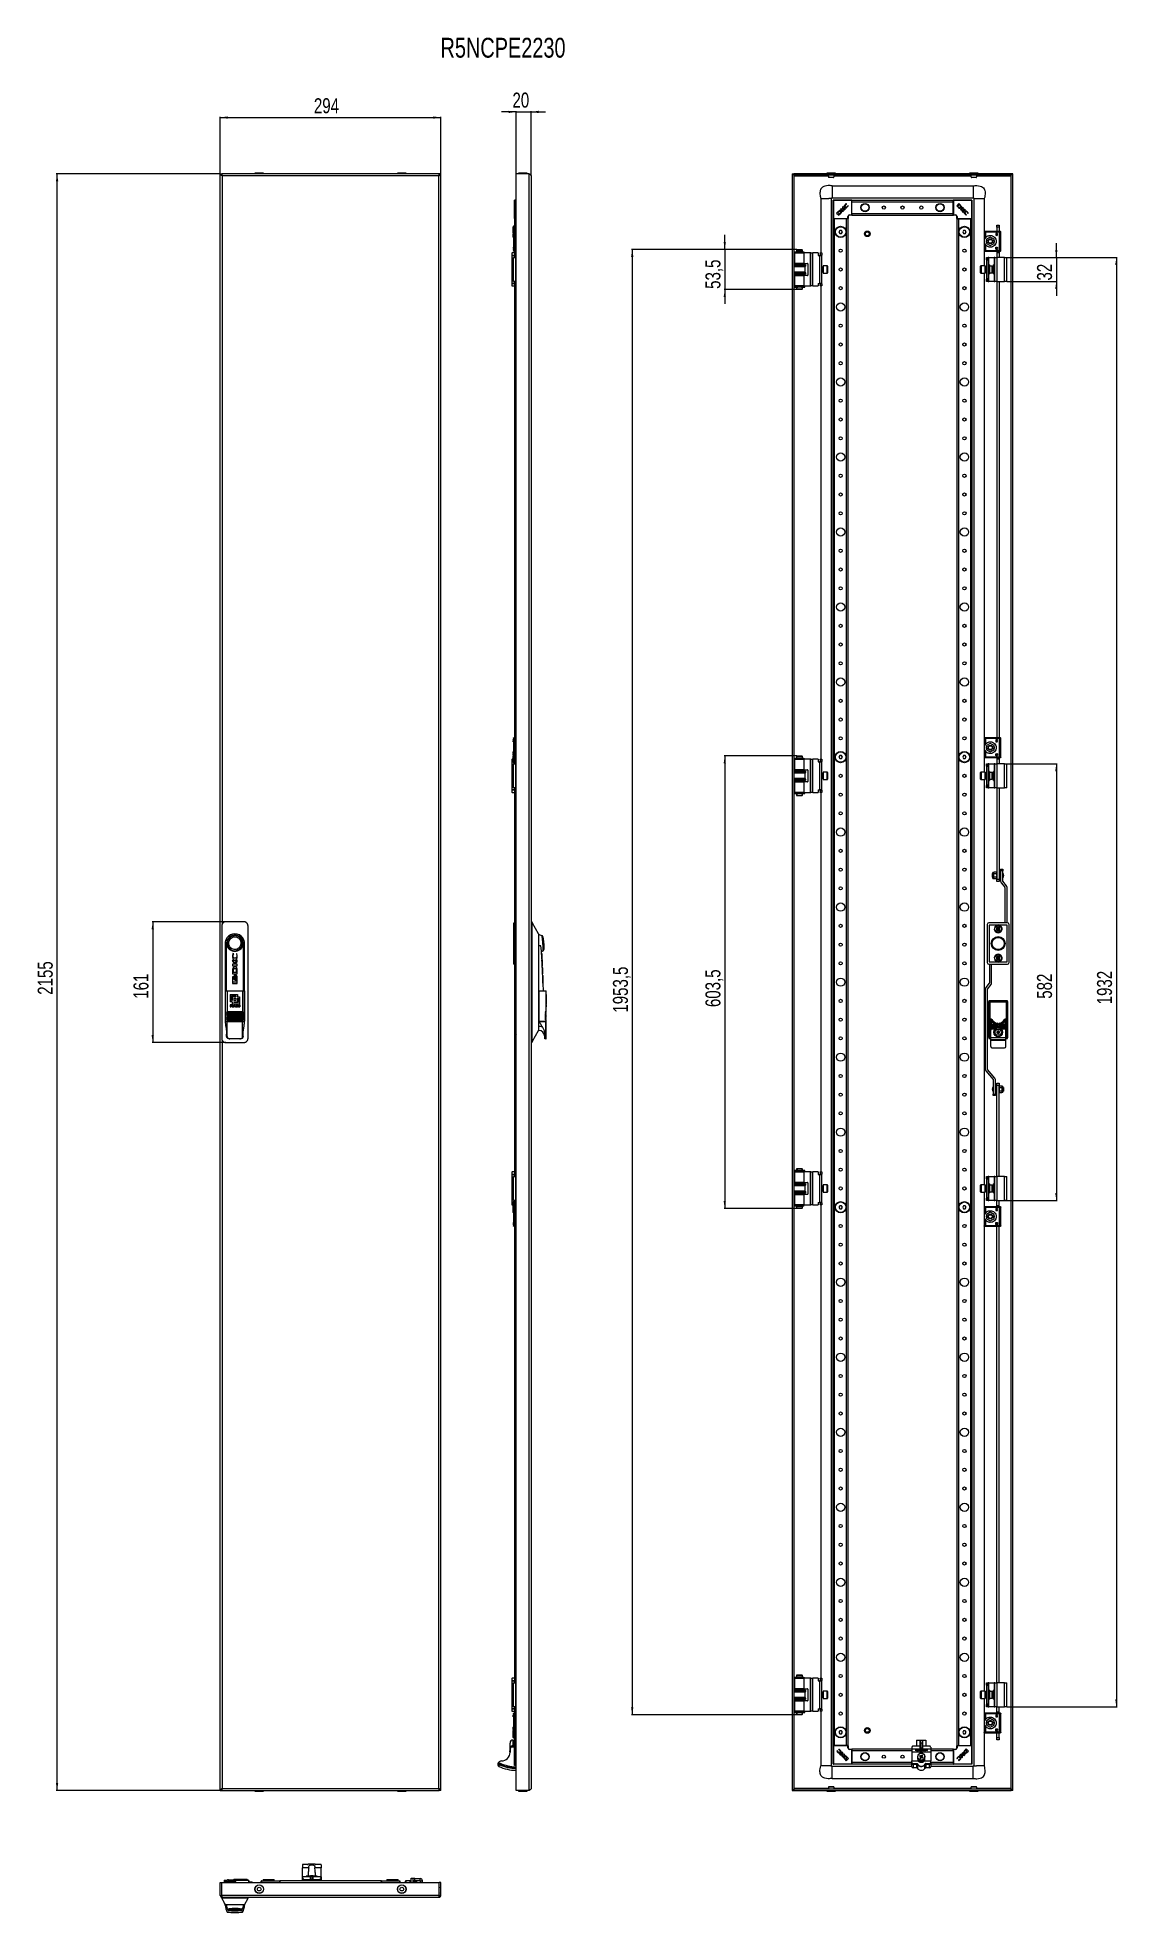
# Model space of a CAD drawing. Header units: millimetres. Extents: x -141 to 1299, y -1456 to 1043.
import ezdxf

# ---------------------------------------------------------------- set-up
doc = ezdxf.new("R2010")
doc.units = ezdxf.units.MM
doc.layers.add('FORMAT', color=7, linetype='Continuous')
doc.styles.add('SLDTEXTSTYLE0', font='TXT', dxfattribs={"width": 0.75})
doc.dimstyles.new('SLDDIMSTYLE0', dxfattribs={"dimtxt": 20, "dimasz": 10, "dimexe": 0, "dimexo": 0.0625, "dimgap": 5, "dimtad": 2, "dimdec": 1, "dimrnd": 1e-09, "dimzin": 12, "dimdsep": 46, "dimtxsty": 'SLDTEXTSTYLE0', "dimsah": 1, "dimcen": 0.09, "dimadec": 0, "dimazin": 3, "dimtfac": 1, "dimtofl": 0, "dimtmove": 0, "dimatfit": 3, "dimfxl": 0, "dimfrac": 2, "dimtolj": 1, "dimtzin": 12, "dimarcsym": 0})
doc.dimstyles.new('SLDDIMSTYLE1', dxfattribs={"dimtxt": 20, "dimasz": 10, "dimexe": 0, "dimexo": 0.0625, "dimgap": 5, "dimtad": 2, "dimdec": 1, "dimrnd": 1e-09, "dimzin": 12, "dimdsep": 46, "dimtxsty": 'SLDTEXTSTYLE0', "dimsah": 1, "dimcen": 0.09, "dimadec": 0, "dimazin": 3, "dimtfac": 1, "dimtmove": 0, "dimatfit": 0, "dimfxl": 0, "dimfrac": 2, "dimtolj": 1, "dimtzin": 12, "dimarcsym": 0})

msp = doc.modelspace()

# ---------------------------------------------------------------- texts
at = {"layer": 'FORMAT', "insert": (396.57, 1042.76), "char_height": 26.458, "attachment_point": 1, "style": 'SLDTEXTSTYLE0'}
msp.add_mtext('R5NCPE2230', dxfattribs=at)

# ---------------------------------------------------------------- blocks, each defined once
blk = doc.blocks.new('_D')
at = {"layer": 'FORMAT'}
for p, q in [((103, 861.5), (103, 937.5)), ((103, 936.5), (397, 936.5)), ((397, 861.5), (397, 937.5))]:
    blk.add_line(p, q, dxfattribs=at)
for points in [[(103, 936.5), (113, 934.9), (113, 938)], [(397, 936.5), (387, 938), (387, 934.9)]]:
    blk.add_solid(points, dxfattribs=at)
at = {"layer": 'FORMAT', "insert": (227.8, 962.2), "char_height": 20, "attachment_point": 1, "style": 'SLDTEXTSTYLE0'}
blk.add_mtext('294', dxfattribs=at)
blk = doc.blocks.new('_D_1')
at = {"layer": 'FORMAT'}
for p, q in [((102.9, 861.5), (-115.6, 861.5)), ((-114.6, -1293.5), (-114.6, 861.5)), ((102.9, -1293.5), (-115.6, -1293.5))]:
    blk.add_line(p, q, dxfattribs=at)
for points in [[(-114.6, 861.5), (-116.1, 851.5), (-113, 851.5)], [(-114.6, -1293.5), (-113, -1283.5), (-116.1, -1283.5)]]:
    blk.add_solid(points, dxfattribs=at)
at = {"layer": 'FORMAT', "insert": (-140.4, -232.9), "char_height": 20, "attachment_point": 1, "rotation": 90, "style": 'SLDTEXTSTYLE0'}
blk.add_mtext('2155', dxfattribs=at)
blk = doc.blocks.new('_D_2')
at = {"layer": 'FORMAT'}
for p, q in [((110.4, -135.5), (12, -135.5)), ((13, -135.5), (13, -296.5)), ((110.4, -296.5), (12, -296.5))]:
    blk.add_line(p, q, dxfattribs=at)
for points in [[(13, -135.5), (11.4, -145.5), (14.5, -145.5)], [(13, -296.5), (14.5, -286.5), (11.4, -286.5)]]:
    blk.add_solid(points, dxfattribs=at)
at = {"layer": 'FORMAT', "insert": (-12.8, -238.2), "char_height": 20, "attachment_point": 1, "rotation": 90, "style": 'SLDTEXTSTYLE0'}
blk.add_mtext('161', dxfattribs=at)
blk = doc.blocks.new('_D_3')
at = {"layer": 'FORMAT'}
for p, q in [((497.3, 944), (478, 944)), ((497.3, 861.5), (497.3, 945)), ((497.3, 944), (517.3, 944)), ((517.3, 858.9), (517.3, 945)), ((517.3, 944), (536.5, 944))]:
    blk.add_line(p, q, dxfattribs=at)
for points in [[(497.3, 944), (487.3, 945.5), (487.3, 942.4)], [(517.3, 944), (527.3, 942.4), (527.3, 945.5)]]:
    blk.add_solid(points, dxfattribs=at)
at = {"layer": 'FORMAT', "insert": (492.5, 969.7), "char_height": 20, "attachment_point": 1, "style": 'SLDTEXTSTYLE0'}
blk.add_mtext('20', dxfattribs=at)
blk = doc.blocks.new('_D_4')
at = {"layer": 'FORMAT'}
for p, q in [((775.5, 760.7), (775.5, 779.9)), ((871.6, 760.7), (774.5, 760.7)), ((775.5, 760.7), (775.5, 707.2)), ((871.6, 707.2), (774.5, 707.2)), ((775.5, 707.2), (775.5, 688))]:
    blk.add_line(p, q, dxfattribs=at)
for points in [[(775.5, 760.7), (777, 770.7), (774, 770.7)], [(775.5, 707.2), (774, 697.2), (777, 697.2)]]:
    blk.add_solid(points, dxfattribs=at)
at = {"layer": 'FORMAT', "insert": (749.7, 708.1), "char_height": 20, "attachment_point": 1, "rotation": 90, "style": 'SLDTEXTSTYLE0'}
blk.add_mtext('53,5', dxfattribs=at)
blk = doc.blocks.new('_D_5')
at = {"layer": 'FORMAT'}
for p, q in [((1151.5, 750), (1298.5, 750)), ((1297.5, 750), (1297.5, -1182)), ((1151.5, -1182), (1298.5, -1182))]:
    blk.add_line(p, q, dxfattribs=at)
for points in [[(1297.5, 750), (1296, 740), (1299, 740)], [(1297.5, -1182), (1299, -1172), (1296, -1172)]]:
    blk.add_solid(points, dxfattribs=at)
at = {"layer": 'FORMAT', "insert": (1271.7, -245.6), "char_height": 20, "attachment_point": 1, "rotation": 90, "style": 'SLDTEXTSTYLE0'}
blk.add_mtext('1932', dxfattribs=at)
blk = doc.blocks.new('_D_6')
at = {"layer": 'FORMAT'}
for p, q in [((1151.5, 750), (1218.5, 750)), ((1217.5, 750), (1217.5, 769.2)), ((1217.5, 750), (1217.5, 718)), ((1151.5, 718), (1218.5, 718)), ((1217.5, 718), (1217.5, 698.7))]:
    blk.add_line(p, q, dxfattribs=at)
for points in [[(1217.5, 750), (1219, 760), (1216, 760)], [(1217.5, 718), (1216, 708), (1219, 708)]]:
    blk.add_solid(points, dxfattribs=at)
at = {"layer": 'FORMAT', "insert": (1191.7, 719.2), "char_height": 20, "attachment_point": 1, "rotation": 90, "style": 'SLDTEXTSTYLE0'}
blk.add_mtext('32', dxfattribs=at)
blk = doc.blocks.new('_D_7')
at = {"layer": 'FORMAT'}
for p, q in [((871.6, 760.7), (651.1, 760.7)), ((652.1, 760.7), (652.1, -1192.8)), ((871.6, -1192.8), (651.1, -1192.8))]:
    blk.add_line(p, q, dxfattribs=at)
for points in [[(652.1, 760.7), (650.6, 750.7), (653.7, 750.7)], [(652.1, -1192.8), (653.7, -1182.8), (650.6, -1182.8)]]:
    blk.add_solid(points, dxfattribs=at)
at = {"layer": 'FORMAT', "insert": (626.4, -256.7), "char_height": 20, "attachment_point": 1, "rotation": 90, "style": 'SLDTEXTSTYLE0'}
blk.add_mtext('1953,5', dxfattribs=at)
blk = doc.blocks.new('_D_8')
at = {"layer": 'FORMAT'}
for p, q in [((1148.5, 75), (1218.5, 75)), ((1217.5, 75), (1217.5, -507)), ((1148.5, -507), (1218.5, -507))]:
    blk.add_line(p, q, dxfattribs=at)
for points in [[(1217.5, 75), (1216, 65), (1219, 65)], [(1217.5, -507), (1219, -497), (1216, -497)]]:
    blk.add_solid(points, dxfattribs=at)
at = {"layer": 'FORMAT', "insert": (1191.7, -238.2), "char_height": 20, "attachment_point": 1, "rotation": 90, "style": 'SLDTEXTSTYLE0'}
blk.add_mtext('582', dxfattribs=at)
blk = doc.blocks.new('_D_9')
at = {"layer": 'FORMAT'}
for p, q in [((871.6, 85.7), (774.5, 85.7)), ((775.5, 85.7), (775.5, -517.8)), ((871.6, -517.8), (774.5, -517.8))]:
    blk.add_line(p, q, dxfattribs=at)
for points in [[(775.5, 85.7), (774, 75.7), (777, 75.7)], [(775.5, -517.8), (777, -507.8), (774, -507.8)]]:
    blk.add_solid(points, dxfattribs=at)
at = {"layer": 'FORMAT', "insert": (749.7, -249.3), "char_height": 20, "attachment_point": 1, "rotation": 90, "style": 'SLDTEXTSTYLE0'}
blk.add_mtext('603,5', dxfattribs=at)

# ---------------------------------------------------------------- dimensions: what is measured, and where the dimension line sits
at = {"layer": 'FORMAT'}
for base, p1, p2, dimstyle, picture, middle in [((396.96, 936.46), (102.96, 861.46), (396.96, 861.46), 'SLDDIMSTYLE0', '_D', (249.96, 936.46)), ((517.27, 943.96), (497.27, 861.46), (517.27, 858.86), 'SLDDIMSTYLE1', '_D_3', (507.27, 943.96))]:
    dim = msp.add_linear_dim(base=base, p1=p1, p2=p2, dimstyle=dimstyle, dxfattribs=at)
    dim.commit()
    dim.dimension.update_dxf_attribs({"geometry": picture, "text_midpoint": middle, "dimtype": 160})
for base, p1, p2, dimstyle, picture, middle in [((-114.59, 861.46), (102.96, -1293.54), (102.96, 861.46), 'SLDDIMSTYLE0', '_D_1', (-114.59, -203.38)), ((775.49, 707.21), (871.57, 760.71), (871.57, 707.21), 'SLDDIMSTYLE1', '_D_4', (775.49, 733.96)), ((652.14, -1192.79), (871.57, 760.71), (871.57, -1192.79), 'SLDDIMSTYLE0', '_D_7', (652.14, -216.04)), ((1217.5, 717.96), (1151.49, 749.96), (1151.49, 717.96), 'SLDDIMSTYLE1', '_D_6', (1217.5, 733.96)), ((1297.5, -1182.04), (1151.49, 749.96), (1151.49, -1182.04), 'SLDDIMSTYLE0', '_D_5', (1297.5, -216.04)), ((775.49, -517.79), (871.57, 85.71), (871.57, -517.79), 'SLDDIMSTYLE0', '_D_9', (775.49, -216.04)), ((1217.5, -507.04), (1148.49, 74.96), (1148.49, -507.04), 'SLDDIMSTYLE0', '_D_8', (1217.5, -216.04)), ((12.95, -296.54), (110.46, -135.54), (110.46, -296.54), 'SLDDIMSTYLE0', '_D_2', (12.95, -216.04))]:
    dim = msp.add_linear_dim(base=base, p1=p1, p2=p2, angle=90, dimstyle=dimstyle, dxfattribs=at)
    dim.commit()
    dim.dimension.update_dxf_attribs({"geometry": picture, "text_midpoint": middle, "dimtype": 160})

# ---------------------------------------------------------------- linework, layer by layer
at = {"color": 7, "linetype": 'Continuous', "lineweight": 25}
for p, q in [((102.96, -1293.54), (102.96, 861.46)), ((102.96, 861.46), (104.96, 861.46)), ((394.66, 861.46), (105.26, 861.46)), ((105.26, 859.74), (105.26, 861.46)), ((149.21, 862.21), (149.21, 861.46)), ((149.46, 862.46), (160.46, 862.46)), ((160.71, 861.46), (160.71, 862.21)), ((339.21, 862.21), (339.21, 861.46)), ((339.46, 862.46), (341.95, 862.46)), ((341.95, 862.46), (350.46, 862.46)), ((350.71, 861.46), (350.71, 862.21)), ((394.66, 861.46), (394.66, 859.73)), ((396.96, 861.46), (394.96, 861.46)), ((396.96, -1293.54), (396.96, 861.46)), ((497.27, -1293.54), (497.27, 861.46)), ((514.67, 861.46), (497.27, 861.46)), ((500.52, 862.21), (500.52, 861.46)), ((500.77, 862.46), (501.67, 862.46)), ((501.67, 862.46), (511.77, 862.46)), ((512.02, 861.46), (512.02, 862.21)), ((517.27, 858.86), (517.27, -138.54)), ((865.49, 861.46), (867.49, 861.46)), ((865.49, 861.46), (865.49, -1293.54)), ((867.49, 861.46), (867.49, -1293.54)), ((1157.19, 861.46), (867.79, 861.46)), ((867.79, 859.46), (867.79, 861.46)), ((1157.19, 859.46), (867.79, 859.46)), ((868.09, 858.86), (867.89, 859.46)), ((911.74, 862.21), (911.74, 861.46)), ((911.99, 862.46), (922.99, 862.46)), ((923.24, 861.46), (923.24, 862.21)), ((1101.74, 862.21), (1101.74, 861.46)), ((1101.99, 862.46), (1110.5, 862.46)), ((1110.5, 862.46), (1112.99, 862.46)), ((1113.24, 861.46), (1113.24, 862.21)), ((1157.1, 859.46), (1156.89, 858.86)), ((1157.19, 859.46), (1157.19, 861.46)), ((1159.49, 861.46), (1157.49, 861.46)), ((1157.49, -1293.54), (1157.49, 861.46)), ((1159.49, -1293.54), (1159.49, 861.46)), ((495.27, 801.76), (495.27, 826.16)), ((495.57, 826.46), (497.27, 826.46)), ((903.49, 828.46), (904.47, 828.46)), ((903.49, 828.46), (903.49, 755.96)), ((904.47, 828.46), (906.93, 828.46)), ((906.93, 828.46), (910.49, 828.46)), ((910.49, 828.46), (914.06, 828.46)), ((917.49, 828.46), (917.49, -1260.54)), ((918.49, 845.46), (918.49, 829.63)), ((918.49, 845.46), (1106.49, 845.46)), ((918.49, 829.46), (1106.49, 829.46)), ((919.99, 801.76), (919.99, 826.16)), ((920.29, 826.46), (944.69, 826.46)), ((944.99, 826.16), (944.99, 826.46)), ((944.99, 826.46), (1079.99, 826.46)), ((944.99, 826.16), (944.99, 825.37)), ((944.99, 824.26), (944.99, 825.37)), ((1079.99, 826.16), (1079.99, 826.46)), ((1079.99, 825.37), (1079.99, 826.16)), ((1079.99, 824.26), (1079.99, 825.37)), ((1080.29, 826.46), (1104.69, 826.46)), ((1104.99, 826.16), (1104.99, 801.76)), ((1107.49, 828.46), (1107.49, -1260.54)), ((1121.49, 828.46), (1121.49, 784.14)), ((495.05, 815.66), (495.07, 815.66)), ((495.05, 815.4), (495.07, 815.4)), ((495.07, 812.51), (495.05, 812.51)), ((495.27, 812.18), (495.05, 812.18)), ((495.07, 821.82), (495.27, 821.82)), ((495.07, 819.83), (495.07, 821.82)), ((495.07, 819.83), (495.27, 819.83)), ((495.07, 817.86), (495.07, 819.83)), ((495.07, 817.86), (495.27, 817.86)), ((495.07, 816.81), (495.27, 816.81)), ((495.07, 815.77), (495.07, 816.81)), ((495.07, 815.77), (495.27, 815.77)), ((495.07, 814.38), (495.07, 815.77)), ((495.07, 814.38), (495.27, 814.38)), ((495.07, 813.89), (495.07, 814.38)), ((495.07, 813.09), (495.07, 813.89)), ((495.07, 813.89), (495.27, 813.89)), ((495.07, 813.09), (495.27, 813.09)), ((495.07, 812.31), (495.07, 813.09)), ((495.07, 808.86), (495.27, 808.86)), ((495.07, 808.53), (495.07, 808.86)), ((495.07, 808.53), (495.27, 808.53)), ((495.07, 807.85), (495.07, 808.5)), ((495.07, 807.85), (495.27, 807.85)), ((495.07, 806.82), (495.27, 806.82)), ((495.07, 806.71), (495.07, 806.82)), ((495.07, 806.71), (495.27, 806.71)), ((495.07, 806.47), (495.07, 806.71)), ((495.07, 806.47), (495.27, 806.47)), ((495.07, 806.11), (495.07, 806.47)), ((495.07, 806.11), (495.27, 806.11)), ((495.27, 801.46), (495.27, 784.46)), ((495.27, 801.46), (495.57, 801.46)), ((496.22, 801.46), (495.57, 801.46)), ((496.22, 801.46), (497.27, 801.46)), ((919.99, -1233.54), (919.99, 801.46)), ((920.29, 801.46), (919.99, 801.46)), ((920.94, 801.46), (920.29, 801.46)), ((921.99, 801.46), (920.94, 801.46)), ((937.99, 801.46), (921.99, 801.46)), ((926.63, 811.06), (924.64, 809.07)), ((924.64, 809.07), (927.6, 806.11)), ((926.89, 810.52), (926.16, 809.77)), ((926.16, 809.77), (928.35, 807.59)), ((927.6, 806.11), (929.49, 808)), ((928.35, 807.59), (929, 808.27)), ((929.49, 808), (929.51, 808.02)), ((930.69, 815.12), (929.64, 814.07)), ((929.64, 814.07), (932.6, 811.12)), ((932.08, 813.73), (930.69, 815.12)), ((932.57, 817), (932.08, 813.73)), ((932.42, 813.42), (935.08, 813.59)), ((933.66, 812.17), (932.42, 813.42)), ((933.37, 817.79), (932.57, 817)), ((932.6, 811.12), (933.66, 812.17)), ((932.89, 814.7), (933.37, 817.79)), ((936.37, 814.88), (932.89, 814.7)), ((935.08, 813.59), (936.37, 814.88)), ((937.93, 820.92), (937.6, 821.61)), ((937.79, 820.78), (937.93, 820.92)), ((939.05, 801.46), (937.99, 801.46)), ((939.69, 801.46), (939.05, 801.46)), ((939.74, 819.35), (939.64, 819.24)), ((939.99, 801.46), (939.69, 801.46)), ((939.99, 818.84), (939.74, 819.35)), ((939.99, 804.46), (939.99, 801.76)), ((939.99, -1233.54), (939.99, 801.46)), ((944.69, 806.46), (941.99, 806.46)), ((944.99, 808.66), (944.99, 824.26)), ((944.99, 807.56), (944.99, 808.66)), ((944.99, 807.56), (944.99, 806.76)), ((944.99, 806.46), (944.99, 806.76)), ((944.99, 806.46), (1079.99, 806.46)), ((1079.99, 808.66), (1079.99, 824.26)), ((1079.99, 807.56), (1079.99, 808.66)), ((1079.99, 806.76), (1079.99, 807.56)), ((1079.99, 806.46), (1079.99, 806.76)), ((1082.99, 806.46), (1080.29, 806.46)), ((1087.6, 821.82), (1084.64, 818.86)), ((1084.64, 818.86), (1086.53, 816.97)), ((1084.99, 801.76), (1084.99, 804.46)), ((1084.99, 801.46), (1084.99, -1233.54)), ((1084.99, 801.46), (1085.29, 801.46)), ((1085.94, 801.46), (1085.29, 801.46)), ((1085.94, 801.46), (1086.99, 801.46)), ((1088.3, 820.29), (1086.12, 818.11)), ((1086.12, 818.11), (1086.8, 817.45)), ((1086.53, 816.97), (1086.55, 816.95)), ((1086.99, 801.46), (1102.99, 801.46)), ((1089.59, 819.83), (1087.6, 821.82)), ((1089.05, 819.57), (1088.3, 820.29)), ((1092.6, 816.81), (1089.64, 813.85)), ((1089.64, 813.85), (1090.7, 812.8)), ((1090.7, 812.8), (1091.95, 814.04)), ((1091.95, 814.04), (1092.12, 811.38)), ((1092.12, 811.38), (1093.41, 810.09)), ((1092.26, 814.38), (1093.65, 815.77)), ((1095.53, 813.89), (1092.26, 814.38)), ((1093.65, 815.77), (1092.6, 816.81)), ((1093.23, 813.57), (1096.32, 813.09)), ((1093.41, 810.09), (1093.23, 813.57)), ((1096.32, 813.09), (1095.53, 813.89)), ((1097.37, 806.47), (1097.88, 806.71)), ((1097.88, 806.71), (1097.77, 806.82)), ((1099.31, 808.66), (1099.45, 808.53)), ((1099.45, 808.53), (1100.14, 808.86)), ((1102.99, 801.46), (1104.05, 801.46)), ((1104.69, 801.46), (1104.05, 801.46)), ((1104.69, 801.46), (1104.99, 801.46)), ((1104.99, 801.46), (1104.99, -1233.54)), ((493.77, 791.46), (493.27, 790.96)), ((493.27, 781.74), (493.27, 790.96)), ((493.27, 780.07), (493.27, 780.75)), ((493.27, 776.96), (493.27, 779.26)), ((493.27, 776.96), (493.67, 776.56)), ((493.67, 783.96), (493.67, 758.96)), ((495.27, 791.46), (493.77, 791.46)), ((493.77, 791.46), (493.77, 784.29)), ((497.16, 784.46), (495.67, 784.46)), ((928.84, 785.96), (927.68, 783.96)), ((927.68, 783.96), (928.84, 781.96)), ((931.15, 785.96), (928.84, 785.96)), ((928.84, 781.96), (931.15, 781.96)), ((932.3, 783.96), (931.15, 785.96)), ((931.15, 781.96), (932.3, 783.96)), ((1093.84, 785.96), (1092.68, 783.96)), ((1092.68, 783.96), (1093.84, 781.96)), ((1096.15, 785.96), (1093.84, 785.96)), ((1093.84, 781.96), (1096.15, 781.96)), ((1097.3, 783.96), (1096.15, 785.96)), ((1096.15, 781.96), (1097.3, 783.96)), ((1121.49, 783.96), (1121.49, 758.96)), ((1122.32, 774.59), (1123.83, 776.85)), ((1141.49, 784.46), (1123.49, 784.46)), ((1129.49, 777.18), (1124.54, 774.32)), ((1134.44, 774.32), (1129.49, 777.18)), ((1136.94, 781.42), (1136.94, 779.56)), ((1137.39, 779.56), (1137.39, 779.84)), ((1137.46, 781.17), (1137.46, 781.39)), ((1137.85, 781.17), (1137.46, 781.17)), ((1137.46, 780.82), (1137.89, 780.82)), ((1137.46, 780.23), (1137.46, 780.82)), ((1138.19, 793.16), (1141.19, 793.16)), ((1138.19, 790.16), (1138.19, 793.16)), ((1138.19, 790.16), (1138.19, 784.46)), ((1141.19, 793.16), (1141.19, 790.16)), ((1141.19, 790.16), (1141.19, 784.46)), ((1142.09, 784.46), (1141.84, 784.46)), ((1143.49, 758.96), (1143.49, 783.96)), ((491.72, 755.46), (491.72, 753.46)), ((495.27, 755.96), (492.22, 755.96)), ((492.22, 752.96), (495.27, 752.96)), ((492.22, 752.96), (492.22, 752.66)), ((492.22, 715.26), (492.22, 752.66)), ((492.22, 752.66), (495.22, 752.66)), ((493.77, 749.96), (496.77, 749.96)), ((493.77, 717.96), (493.77, 749.96)), ((494.72, 752.96), (494.72, 752.66)), ((495.22, 752.66), (495.27, 752.66)), ((495.27, 758.46), (495.27, 749.96)), ((495.67, 758.46), (497.27, 758.46)), ((497.27, 749.96), (496.77, 749.96)), ((867.84, 757.66), (867.84, 756.76)), ((867.84, 757.66), (880.73, 757.66)), ((867.84, 756.76), (880.73, 756.76)), ((868.54, 755.96), (868.54, 741.96)), ((868.54, 755.96), (881.44, 755.96)), ((871.57, 760.71), (870.99, 759.71)), ((870.99, 759.71), (870.99, 757.71)), ((878.99, 759.71), (870.99, 759.71)), ((875.75, 757.71), (870.99, 757.71)), ((870.99, 756.71), (870.99, 755.96)), ((875.75, 756.71), (870.99, 756.71)), ((871.49, 757.71), (871.49, 757.66)), ((871.49, 756.76), (871.49, 756.71)), ((871.57, 760.71), (878.42, 760.71)), ((878.99, 757.71), (875.75, 757.71)), ((878.99, 756.71), (875.75, 756.71)), ((878.99, 759.71), (878.42, 760.71)), ((878.49, 757.66), (878.49, 757.71)), ((878.49, 756.71), (878.49, 756.76)), ((878.99, 757.71), (878.99, 759.71)), ((878.99, 755.96), (878.99, 756.71)), ((880.73, 757.66), (880.82, 757.66)), ((880.73, 756.76), (880.82, 756.76)), ((880.82, 756.76), (880.82, 757.66)), ((880.82, 757.66), (881.03, 757.66)), ((880.82, 756.76), (881.03, 756.76)), ((881.03, 756.76), (881.03, 757.66)), ((881.44, 741.96), (881.44, 755.96)), ((889.54, 755.96), (881.44, 755.96)), ((890.04, 755.96), (889.54, 755.96)), ((890.04, 755.96), (893.04, 755.96)), ((890.04, 711.96), (890.04, 755.96)), ((900.04, 755.96), (893.04, 755.96)), ((900.04, 755.96), (900.04, 752.66)), ((900.04, 752.66), (902.04, 752.66)), ((902.04, 752.66), (905.04, 752.66)), ((902.54, 755.96), (905.04, 755.96)), ((902.54, 755.46), (902.54, 755.96)), ((902.54, 755.46), (902.54, 753.46)), ((902.54, 752.96), (902.54, 753.46)), ((905.04, 752.96), (902.54, 752.96)), ((902.54, 752.96), (902.54, 752.66)), ((905.04, 755.96), (905.04, 755.46)), ((905.04, 755.46), (905.04, 753.46)), ((905.04, 753.46), (905.04, 752.96)), ((905.04, 752.66), (905.04, 752.96)), ((905.04, 715.26), (905.04, 752.66)), ((1121.49, 758.79), (1121.49, 738.96)), ((1123.83, 766.08), (1122.32, 768.34)), ((1123.49, 758.46), (1141.49, 758.46)), ((1124.49, 749.96), (1126.49, 749.96)), ((1124.49, 748.96), (1124.49, 749.96)), ((1124.54, 774.32), (1124.54, 772.46)), ((1124.54, 770.46), (1124.54, 772.46)), ((1124.54, 772.46), (1126.51, 772.46)), ((1124.54, 770.46), (1124.54, 768.61)), ((1124.54, 770.46), (1126.51, 770.46)), ((1124.54, 768.61), (1129.49, 765.75)), ((1126.49, 749.96), (1126.49, 748.96)), ((1127.49, 749.96), (1126.49, 749.96)), ((1127.2, 772.46), (1126.51, 772.46)), ((1126.51, 770.46), (1127.2, 770.46)), ((1127.49, 749.96), (1134.49, 749.96)), ((1129.49, 765.75), (1134.44, 768.61)), ((1132.48, 772.46), (1131.79, 772.46)), ((1131.79, 770.46), (1132.48, 770.46)), ((1132.48, 772.46), (1134.44, 772.46)), ((1132.48, 770.46), (1134.44, 770.46)), ((1134.44, 772.46), (1134.44, 774.32)), ((1134.44, 772.46), (1134.44, 770.46)), ((1134.44, 768.61), (1134.44, 770.46)), ((1135.49, 749.96), (1134.49, 749.96)), ((1135.49, 717.96), (1135.49, 749.96)), ((1135.49, 749.96), (1138.49, 749.96)), ((1136.94, 761.51), (1136.94, 763.37)), ((1137.39, 763.37), (1137.39, 763.09)), ((1137.46, 762.11), (1137.46, 762.7)), ((1137.89, 762.11), (1137.46, 762.11)), ((1137.85, 761.76), (1137.46, 761.76)), ((1137.46, 761.76), (1137.46, 761.54)), ((1138.19, 758.54), (1138.19, 756.66)), ((1138.19, 756.66), (1138.19, 749.96)), ((1148.49, 749.96), (1138.49, 749.96)), ((1141.19, 758.54), (1141.19, 756.66)), ((1141.19, 756.66), (1141.19, 749.96)), ((1141.84, 758.46), (1142.09, 758.46)), ((1148.49, 749.96), (1151.49, 749.96)), ((1151.49, 717.96), (1151.49, 749.96)), ((867.49, 740.96), (882.49, 740.96)), ((882.49, 740.36), (867.49, 740.36)), ((882.49, 737.56), (867.49, 737.56)), ((882.49, 730.36), (867.49, 730.36)), ((882.49, 727.56), (867.49, 727.56)), ((867.49, 726.96), (882.49, 726.96)), ((881.44, 741.96), (868.54, 741.96)), ((868.54, 725.96), (868.54, 711.96)), ((868.54, 725.96), (881.44, 725.96)), ((870.99, 741.96), (870.99, 740.96)), ((870.99, 726.96), (870.99, 725.96)), ((878.99, 740.96), (878.99, 741.96)), ((878.99, 725.96), (878.99, 726.96)), ((881.44, 741.96), (885.54, 741.96)), ((881.44, 711.96), (881.44, 725.96)), ((885.54, 725.96), (881.44, 725.96)), ((882.49, 740.36), (882.49, 740.96)), ((883.19, 739.68), (882.49, 740.36)), ((882.49, 737.56), (883.19, 738.25)), ((882.49, 730.36), (882.49, 737.56)), ((883.19, 729.68), (882.49, 730.36)), ((882.49, 727.56), (883.19, 728.25)), ((882.49, 726.96), (882.49, 727.56)), ((886.04, 741.46), (886.04, 726.46)), ((906.29, 736.96), (905.04, 736.96)), ((905.04, 730.96), (906.29, 730.96)), ((911.94, 738.96), (906.54, 738.96)), ((906.54, 738.96), (906.54, 728.96)), ((906.54, 728.96), (911.94, 728.96)), ((912.54, 738.36), (912.54, 729.56)), ((1116.49, 731.71), (1116.49, 738.36)), ((1116.49, 729.56), (1116.49, 731.71)), ((1122.49, 738.96), (1117.09, 738.96)), ((1117.09, 728.96), (1122.49, 728.96)), ((1121.49, 728.96), (1121.49, 109.14)), ((1122.49, 731.41), (1122.49, 738.96)), ((1122.49, 728.96), (1122.49, 731.41)), ((1123.99, 736.96), (1122.74, 736.96)), ((1122.74, 730.96), (1123.99, 730.96)), ((1124.49, 738.96), (1123.99, 738.96)), ((1123.99, 738.96), (1123.99, 737.75)), ((1123.99, 737.75), (1123.99, 728.96)), ((1123.99, 728.96), (1124.49, 728.96)), ((1124.49, 747.96), (1124.49, 748.96)), ((1124.49, 746.96), (1124.49, 747.96)), ((1126.49, 746.96), (1124.49, 746.96)), ((1124.49, 746.96), (1124.49, 746.46)), ((1126.49, 746.46), (1124.49, 746.46)), ((1124.49, 746.46), (1124.49, 721.46)), ((1126.49, 747.96), (1126.49, 748.96)), ((1126.49, 747.96), (1126.49, 746.96)), ((1126.49, 746.96), (1126.49, 746.46)), ((1126.49, 746.46), (1126.49, 721.46)), ((1126.49, 739.96), (1127.49, 739.96)), ((1127.49, 727.96), (1126.49, 727.96)), ((1128.19, 739.96), (1127.49, 739.96)), ((1127.49, 727.96), (1128.19, 727.96)), ((1128.19, 739.96), (1128.19, 739.51)), ((1128.19, 728.41), (1128.19, 727.96)), ((1132.13, 738.46), (1128.99, 738.46)), ((1128.99, 729.46), (1128.99, 738.46)), ((1128.99, 729.46), (1132.13, 729.46)), ((1132.99, 737.96), (1132.13, 738.46)), ((1132.13, 729.46), (1132.13, 738.46)), ((1132.13, 729.46), (1132.99, 729.96)), ((1132.99, 729.96), (1132.99, 737.96)), ((1133.79, 727.96), (1133.79, 739.96)), ((1134.49, 739.96), (1133.79, 739.96)), ((1133.79, 727.96), (1134.49, 727.96)), ((1134.49, 739.96), (1135.49, 739.96)), ((1135.49, 727.96), (1134.49, 727.96)), ((491.72, 714.46), (491.72, 712.46)), ((495.22, 715.26), (492.22, 715.26)), ((492.22, 715.26), (492.22, 714.96)), ((495.27, 714.96), (492.22, 714.96)), ((492.22, 711.96), (495.27, 711.96)), ((496.77, 717.96), (493.77, 717.96)), ((494.72, 715.26), (494.72, 714.96)), ((495.27, 715.26), (495.22, 715.26)), ((495.27, 717.96), (495.27, 109.46)), ((496.77, 717.96), (497.27, 717.96)), ((867.84, 711.16), (867.84, 710.26)), ((867.84, 711.16), (871.84, 711.16)), ((867.84, 710.26), (871.84, 710.26)), ((881.44, 711.96), (868.54, 711.96)), ((870.99, 711.96), (870.99, 711.21)), ((875.75, 711.21), (870.99, 711.21)), ((870.99, 710.21), (870.99, 708.21)), ((875.75, 710.21), (870.99, 710.21)), ((870.99, 708.21), (871.57, 707.21)), ((870.99, 708.21), (875.75, 708.21)), ((871.49, 711.21), (871.49, 711.16)), ((871.49, 710.26), (871.49, 710.21)), ((875.64, 707.21), (871.57, 707.21)), ((871.84, 711.16), (872.49, 711.16)), ((871.84, 710.26), (872.49, 710.26)), ((872.49, 711.16), (872.83, 711.16)), ((872.49, 710.26), (872.83, 710.26)), ((872.83, 710.26), (872.83, 711.16)), ((872.83, 711.16), (872.83, 711.16)), ((872.83, 710.26), (872.83, 710.26)), ((878.42, 707.21), (875.64, 707.21)), ((878.99, 711.21), (875.75, 711.21)), ((878.99, 710.21), (875.75, 710.21)), ((875.75, 708.21), (878.99, 708.21)), ((877.92, 711.16), (877.92, 710.26)), ((877.92, 711.16), (877.94, 711.16)), ((877.92, 710.26), (877.94, 710.26)), ((877.94, 711.16), (879.24, 711.16)), ((877.94, 710.26), (879.24, 710.26)), ((878.42, 707.21), (878.99, 708.21)), ((878.49, 711.16), (878.49, 711.21)), ((878.49, 710.21), (878.49, 710.26)), ((878.99, 711.21), (878.99, 711.96)), ((878.99, 708.21), (878.99, 710.21)), ((879.24, 711.16), (879.96, 711.16)), ((879.24, 710.26), (879.96, 710.26)), ((879.96, 711.16), (882.14, 711.16)), ((879.96, 710.26), (882.14, 710.26)), ((881.44, 711.96), (889.54, 711.96)), ((882.14, 710.26), (882.14, 711.16)), ((889.54, 711.96), (890.04, 711.96)), ((893.04, 711.96), (890.04, 711.96)), ((893.04, 711.96), (900.04, 711.96)), ((900.04, 715.26), (902.04, 715.26)), ((900.04, 715.26), (900.04, 711.96)), ((905.04, 715.26), (902.04, 715.26)), ((902.54, 715.26), (902.54, 714.96)), ((902.54, 714.96), (905.04, 714.96)), ((902.54, 714.46), (902.54, 714.96)), ((902.54, 714.46), (902.54, 712.46)), ((902.54, 711.96), (902.54, 712.46)), ((905.04, 711.96), (902.54, 711.96)), ((903.49, 711.96), (903.49, 80.96)), ((905.04, 714.96), (905.04, 715.26)), ((905.04, 714.96), (905.04, 714.46)), ((905.04, 714.46), (905.04, 712.46)), ((905.04, 712.46), (905.04, 711.96)), ((1126.49, 721.46), (1124.49, 721.46)), ((1124.49, 721.46), (1124.49, 720.96)), ((1124.49, 719.96), (1124.49, 720.96)), ((1124.49, 720.96), (1126.49, 720.96)), ((1124.49, 718.96), (1124.49, 719.96)), ((1124.49, 717.96), (1124.49, 718.96)), ((1126.49, 717.96), (1124.49, 717.96)), ((1126.49, 721.46), (1126.49, 720.96)), ((1126.49, 720.96), (1126.49, 719.96)), ((1126.49, 718.96), (1126.49, 719.96)), ((1126.49, 718.96), (1126.49, 717.96)), ((1126.49, 717.96), (1127.49, 717.96)), ((1134.49, 717.96), (1127.49, 717.96)), ((1134.49, 717.96), (1135.49, 717.96)), ((1138.49, 717.96), (1135.49, 717.96)), ((1138.19, 717.96), (1138.19, 109.46)), ((1138.49, 717.96), (1148.49, 717.96)), ((1141.19, 717.96), (1141.19, 109.46)), ((1151.49, 717.96), (1148.49, 717.96)), ((493.67, 108.96), (493.67, 83.96)), ((497.27, 109.46), (495.67, 109.46)), ((1121.49, 108.96), (1121.49, 83.96)), ((1122.32, 99.59), (1123.83, 101.85)), ((1141.49, 109.46), (1123.49, 109.46)), ((1129.49, 102.18), (1124.54, 99.32)), ((1134.44, 99.32), (1129.49, 102.18)), ((1136.94, 106.42), (1136.94, 104.56)), ((1137.39, 104.56), (1137.39, 104.84)), ((1137.46, 106.17), (1137.46, 106.39)), ((1137.85, 106.17), (1137.46, 106.17)), ((1137.46, 105.82), (1137.89, 105.82)), ((1137.46, 105.23), (1137.46, 105.82)), ((1142.09, 109.46), (1141.84, 109.46)), ((1143.49, 83.96), (1143.49, 108.96)), ((491.72, 80.46), (491.72, 78.46)), ((493.27, 80.96), (492.22, 80.96)), ((492.22, 77.96), (493.27, 77.96)), ((492.22, 77.96), (492.22, 77.66)), ((492.22, 40.26), (492.22, 77.66)), ((492.22, 77.66), (493.27, 77.66)), ((493.77, 91.46), (493.27, 90.96)), ((493.27, 88.71), (493.27, 90.96)), ((493.27, 87.16), (493.27, 87.87)), ((493.27, 83.96), (493.27, 86.19)), ((493.27, 76.96), (493.27, 83.96)), ((493.27, 76.96), (493.77, 76.46)), ((493.77, 83.96), (493.77, 76.46)), ((493.77, 76.46), (495.27, 76.46)), ((495.27, 83.46), (495.27, 74.96)), ((495.67, 83.46), (497.27, 83.46)), ((867.84, 82.66), (867.84, 81.76)), ((867.84, 82.66), (880.73, 82.66)), ((867.84, 81.76), (880.73, 81.76)), ((868.54, 80.96), (868.54, 66.96)), ((868.54, 80.96), (881.44, 80.96)), ((871.57, 85.71), (870.99, 84.71)), ((870.99, 84.71), (870.99, 82.71)), ((878.99, 84.71), (870.99, 84.71)), ((875.75, 82.71), (870.99, 82.71)), ((870.99, 81.71), (870.99, 80.96)), ((875.75, 81.71), (870.99, 81.71)), ((871.49, 82.71), (871.49, 82.66)), ((871.49, 81.76), (871.49, 81.71)), ((871.57, 85.71), (878.42, 85.71)), ((878.99, 82.71), (875.75, 82.71)), ((878.99, 81.71), (875.75, 81.71)), ((878.99, 84.71), (878.42, 85.71)), ((878.49, 82.66), (878.49, 82.71)), ((878.49, 81.71), (878.49, 81.76)), ((878.99, 82.71), (878.99, 84.71)), ((878.99, 80.96), (878.99, 81.71)), ((880.73, 82.66), (880.82, 82.66)), ((880.73, 81.76), (880.82, 81.76)), ((880.82, 81.76), (880.82, 82.66)), ((880.82, 82.66), (881.03, 82.66)), ((880.82, 81.76), (881.03, 81.76)), ((881.03, 81.76), (881.03, 82.66)), ((881.44, 66.96), (881.44, 80.96)), ((889.54, 80.96), (881.44, 80.96)), ((890.04, 80.96), (889.54, 80.96)), ((890.04, 36.96), (890.04, 80.96)), ((890.04, 80.96), (893.04, 80.96)), ((900.04, 80.96), (893.04, 80.96)), ((900.04, 80.96), (900.04, 77.66)), ((900.04, 77.66), (902.04, 77.66)), ((902.04, 77.66), (905.04, 77.66)), ((902.54, 80.96), (905.04, 80.96)), ((902.54, 80.46), (902.54, 80.96)), ((902.54, 80.46), (902.54, 78.46)), ((902.54, 77.96), (902.54, 78.46)), ((905.04, 77.96), (902.54, 77.96)), ((902.54, 77.96), (902.54, 77.66)), ((905.04, 80.96), (905.04, 80.46)), ((905.04, 80.46), (905.04, 78.46)), ((905.04, 78.46), (905.04, 77.96)), ((905.04, 77.66), (905.04, 77.96)), ((905.04, 40.26), (905.04, 77.66)), ((928.84, 85.96), (927.68, 83.96)), ((927.68, 83.96), (928.84, 81.96)), ((931.15, 85.96), (928.84, 85.96)), ((928.84, 81.96), (931.15, 81.96)), ((932.3, 83.96), (931.15, 85.96)), ((931.15, 81.96), (932.3, 83.96)), ((1093.84, 85.96), (1092.68, 83.96)), ((1092.68, 83.96), (1093.84, 81.96)), ((1096.15, 85.96), (1093.84, 85.96)), ((1093.84, 81.96), (1096.15, 81.96)), ((1097.3, 83.96), (1096.15, 85.96)), ((1096.15, 81.96), (1097.3, 83.96)), ((1121.49, 83.79), (1121.49, 63.96)), ((1123.83, 91.08), (1122.32, 93.34)), ((1123.49, 83.46), (1141.49, 83.46)), ((1124.54, 99.32), (1124.54, 97.46)), ((1124.54, 95.46), (1124.54, 97.46)), ((1124.54, 97.46), (1126.51, 97.46)), ((1124.54, 95.46), (1124.54, 93.61)), ((1124.54, 95.46), (1126.51, 95.46)), ((1124.54, 93.61), (1129.49, 90.75)), ((1127.2, 97.46), (1126.51, 97.46)), ((1126.51, 95.46), (1127.2, 95.46)), ((1129.49, 90.75), (1134.44, 93.61)), ((1132.48, 97.46), (1131.79, 97.46)), ((1131.79, 95.46), (1132.48, 95.46)), ((1132.48, 97.46), (1134.44, 97.46)), ((1132.48, 95.46), (1134.44, 95.46)), ((1134.44, 97.46), (1134.44, 99.32)), ((1134.44, 97.46), (1134.44, 95.46)), ((1134.44, 93.61), (1134.44, 95.46)), ((1136.94, 86.51), (1136.94, 88.37)), ((1137.39, 88.37), (1137.39, 88.09)), ((1137.46, 87.11), (1137.46, 87.7)), ((1137.89, 87.11), (1137.46, 87.11)), ((1137.85, 86.76), (1137.46, 86.76)), ((1137.46, 86.76), (1137.46, 86.54)), ((1138.19, 83.54), (1138.19, 81.66)), ((1138.19, 81.66), (1138.19, 74.96)), ((1141.19, 83.54), (1141.19, 81.66)), ((1141.19, 81.66), (1141.19, 74.96)), ((1141.84, 83.46), (1142.09, 83.46)), ((493.77, 42.96), (493.77, 74.96)), ((493.77, 74.96), (496.77, 74.96)), ((497.27, 74.96), (496.77, 74.96)), ((867.49, 65.96), (882.49, 65.96)), ((882.49, 65.36), (867.49, 65.36)), ((882.49, 62.56), (867.49, 62.56)), ((882.49, 55.36), (867.49, 55.36)), ((882.49, 52.56), (867.49, 52.56)), ((867.49, 51.96), (882.49, 51.96)), ((881.44, 66.96), (868.54, 66.96)), ((868.54, 50.96), (868.54, 36.96)), ((868.54, 50.96), (881.44, 50.96)), ((870.99, 66.96), (870.99, 65.96)), ((870.99, 51.96), (870.99, 50.96)), ((878.99, 65.96), (878.99, 66.96)), ((878.99, 50.96), (878.99, 51.96)), ((881.44, 66.96), (885.54, 66.96)), ((881.44, 36.96), (881.44, 50.96)), ((885.54, 50.96), (881.44, 50.96)), ((882.49, 65.36), (882.49, 65.96)), ((883.19, 64.68), (882.49, 65.36)), ((882.49, 62.56), (883.19, 63.25)), ((882.49, 55.36), (882.49, 62.56)), ((883.19, 54.68), (882.49, 55.36)), ((882.49, 52.56), (883.19, 53.25)), ((882.49, 51.96), (882.49, 52.56)), ((886.04, 66.46), (886.04, 51.46)), ((906.29, 61.96), (905.04, 61.96)), ((905.04, 55.96), (906.29, 55.96)), ((911.94, 63.96), (906.54, 63.96)), ((906.54, 63.96), (906.54, 53.96)), ((906.54, 53.96), (911.94, 53.96)), ((912.54, 63.36), (912.54, 54.56)), ((1116.49, 56.71), (1116.49, 63.36)), ((1116.49, 54.56), (1116.49, 56.71)), ((1122.49, 63.96), (1117.09, 63.96)), ((1117.09, 53.96), (1122.49, 53.96)), ((1121.49, 53.96), (1121.49, -486.04)), ((1122.49, 56.41), (1122.49, 63.96)), ((1122.49, 53.96), (1122.49, 56.41)), ((1123.99, 61.96), (1122.74, 61.96)), ((1122.74, 55.96), (1123.99, 55.96)), ((1124.49, 63.96), (1123.99, 63.96)), ((1123.99, 63.96), (1123.99, 62.75)), ((1123.99, 62.75), (1123.99, 53.96)), ((1123.99, 53.96), (1124.49, 53.96)), ((1124.49, 74.96), (1126.49, 74.96)), ((1124.49, 73.96), (1124.49, 74.96)), ((1124.49, 72.96), (1124.49, 73.96)), ((1124.49, 71.96), (1124.49, 72.96)), ((1126.49, 71.96), (1124.49, 71.96)), ((1124.49, 71.96), (1124.49, 71.46)), ((1126.49, 71.46), (1124.49, 71.46)), ((1124.49, 71.46), (1124.49, 46.46)), ((1126.49, 74.96), (1126.49, 73.96)), ((1127.49, 74.96), (1126.49, 74.96)), ((1126.49, 72.96), (1126.49, 73.96)), ((1126.49, 72.96), (1126.49, 71.96)), ((1126.49, 71.96), (1126.49, 71.46)), ((1126.49, 71.46), (1126.49, 46.46)), ((1126.49, 64.96), (1127.49, 64.96)), ((1127.49, 52.96), (1126.49, 52.96)), ((1127.49, 74.96), (1134.49, 74.96)), ((1128.19, 64.96), (1127.49, 64.96)), ((1127.49, 52.96), (1128.19, 52.96)), ((1128.19, 64.96), (1128.19, 64.51)), ((1128.19, 53.41), (1128.19, 52.96)), ((1132.13, 63.46), (1128.99, 63.46)), ((1128.99, 54.46), (1128.99, 63.46)), ((1128.99, 54.46), (1132.13, 54.46)), ((1132.99, 62.96), (1132.13, 63.46)), ((1132.13, 54.46), (1132.13, 63.46)), ((1132.13, 54.46), (1132.99, 54.96)), ((1132.99, 54.96), (1132.99, 62.96)), ((1133.79, 52.96), (1133.79, 64.96)), ((1134.49, 64.96), (1133.79, 64.96)), ((1133.79, 52.96), (1134.49, 52.96)), ((1135.49, 74.96), (1134.49, 74.96)), ((1134.49, 64.96), (1135.49, 64.96)), ((1135.49, 52.96), (1134.49, 52.96)), ((1135.49, 42.96), (1135.49, 74.96)), ((1135.49, 74.96), (1138.49, 74.96)), ((1148.49, 74.96), (1138.49, 74.96)), ((1148.49, 74.96), (1151.49, 74.96)), ((1151.49, 42.96), (1151.49, 74.96)), ((491.72, 39.46), (491.72, 37.46)), ((495.22, 40.26), (492.22, 40.26)), ((492.22, 40.26), (492.22, 39.96)), ((495.27, 39.96), (492.22, 39.96)), ((492.22, 36.96), (495.27, 36.96)), ((496.77, 42.96), (493.77, 42.96)), ((494.72, 40.26), (494.72, 39.96)), ((495.27, 40.26), (495.22, 40.26)), ((495.27, 42.96), (495.27, -137.04)), ((496.77, 42.96), (497.27, 42.96)), ((867.84, 36.16), (867.84, 35.26)), ((867.84, 36.16), (871.84, 36.16)), ((867.84, 35.26), (871.84, 35.26)), ((881.44, 36.96), (868.54, 36.96)), ((870.99, 36.96), (870.99, 36.21)), ((875.75, 36.21), (870.99, 36.21)), ((870.99, 35.21), (870.99, 33.21)), ((875.75, 35.21), (870.99, 35.21)), ((870.99, 33.21), (871.57, 32.21)), ((870.99, 33.21), (875.75, 33.21)), ((871.49, 36.21), (871.49, 36.16)), ((871.49, 35.26), (871.49, 35.21)), ((875.64, 32.21), (871.57, 32.21)), ((871.84, 36.16), (872.49, 36.16)), ((871.84, 35.26), (872.49, 35.26)), ((872.49, 36.16), (872.83, 36.16)), ((872.49, 35.26), (872.83, 35.26)), ((872.83, 35.26), (872.83, 36.16)), ((872.83, 36.16), (872.83, 36.16)), ((872.83, 35.26), (872.83, 35.26)), ((878.42, 32.21), (875.64, 32.21)), ((878.99, 36.21), (875.75, 36.21)), ((878.99, 35.21), (875.75, 35.21)), ((875.75, 33.21), (878.99, 33.21)), ((877.92, 36.16), (877.92, 35.26)), ((877.92, 36.16), (877.94, 36.16)), ((877.92, 35.26), (877.94, 35.26)), ((877.94, 36.16), (879.24, 36.16)), ((877.94, 35.26), (879.24, 35.26)), ((878.42, 32.21), (878.99, 33.21)), ((878.49, 36.16), (878.49, 36.21)), ((878.49, 35.21), (878.49, 35.26)), ((878.99, 36.21), (878.99, 36.96)), ((878.99, 33.21), (878.99, 35.21)), ((879.24, 36.16), (879.96, 36.16)), ((879.24, 35.26), (879.96, 35.26)), ((879.96, 36.16), (882.14, 36.16)), ((879.96, 35.26), (882.14, 35.26)), ((881.44, 36.96), (889.54, 36.96)), ((882.14, 35.26), (882.14, 36.16)), ((889.54, 36.96), (890.04, 36.96)), ((893.04, 36.96), (890.04, 36.96)), ((893.04, 36.96), (900.04, 36.96)), ((900.04, 40.26), (902.04, 40.26)), ((900.04, 40.26), (900.04, 36.96)), ((905.04, 40.26), (902.04, 40.26)), ((902.54, 40.26), (902.54, 39.96)), ((902.54, 39.96), (905.04, 39.96)), ((902.54, 39.46), (902.54, 39.96)), ((902.54, 39.46), (902.54, 37.46)), ((902.54, 36.96), (902.54, 37.46)), ((905.04, 36.96), (902.54, 36.96)), ((903.49, 36.96), (903.49, -469.04)), ((905.04, 39.96), (905.04, 40.26)), ((905.04, 39.96), (905.04, 39.46)), ((905.04, 39.46), (905.04, 37.46)), ((905.04, 37.46), (905.04, 36.96)), ((1126.49, 46.46), (1124.49, 46.46)), ((1124.49, 46.46), (1124.49, 45.96)), ((1124.49, 44.96), (1124.49, 45.96)), ((1124.49, 45.96), (1126.49, 45.96)), ((1124.49, 43.96), (1124.49, 44.96)), ((1124.49, 42.96), (1124.49, 43.96)), ((1126.49, 42.96), (1124.49, 42.96)), ((1126.49, 46.46), (1126.49, 45.96)), ((1126.49, 45.96), (1126.49, 44.96)), ((1126.49, 43.96), (1126.49, 44.96)), ((1126.49, 43.96), (1126.49, 42.96)), ((1126.49, 42.96), (1127.49, 42.96)), ((1134.49, 42.96), (1127.49, 42.96)), ((1134.49, 42.96), (1135.49, 42.96)), ((1138.49, 42.96), (1135.49, 42.96)), ((1138.19, 42.96), (1138.19, -78.84)), ((1138.49, 42.96), (1148.49, 42.96)), ((1141.19, 42.96), (1141.19, -78.84)), ((1151.49, 42.96), (1148.49, 42.96)), ((1132.99, -70.89), (1132.49, -71.39)), ((1132.49, -76.29), (1132.49, -71.39)), ((1134.19, -69.99), (1132.99, -69.99)), ((1132.99, -73.84), (1132.99, -69.99)), ((1132.99, -77.69), (1132.99, -73.84)), ((1134.54, -69.39), (1134.19, -69.99)), ((1134.19, -73.84), (1134.19, -69.99)), ((1134.19, -77.69), (1134.19, -73.84)), ((1137.65, -69.39), (1134.54, -69.39)), ((1137.65, -71.61), (1134.54, -71.61)), ((1137.99, -69.99), (1137.65, -69.39)), ((1137.99, -69.99), (1137.99, -77.69)), ((1138.19, -70.89), (1137.99, -70.89)), ((1143.19, -69.84), (1141.19, -69.84)), ((1143.19, -67.54), (1143.19, -65.54)), ((1143.19, -65.54), (1146.19, -65.54)), ((1143.19, -67.54), (1143.19, -81.47)), ((1146.19, -65.54), (1146.19, -67.54)), ((1146.19, -81.47), (1146.19, -67.54)), ((1132.49, -76.29), (1132.99, -76.79)), ((1132.99, -77.69), (1134.19, -77.69)), ((1134.19, -77.69), (1134.54, -78.29)), ((1137.65, -76.06), (1134.54, -76.06)), ((1137.65, -78.29), (1134.54, -78.29)), ((1137.65, -78.29), (1137.99, -77.69)), ((1137.99, -76.79), (1138.19, -76.79)), ((1138.19, -81.84), (1138.19, -78.84)), ((1141.19, -81.84), (1138.19, -81.84)), ((1141.19, -77.84), (1143.19, -77.84)), ((1141.19, -78.84), (1141.19, -81.84)), ((1143.88, -83.45), (1148.75, -89.62)), ((1151.11, -87.76), (1146.24, -81.59)), ((1148.79, -89.75), (1148.79, -137.04)), ((1151.79, -137.04), (1151.79, -89.75)), ((104.96, -141.04), (104.96, -291.04)), ((134.46, -135.54), (110.46, -135.54)), ((139.96, -291.04), (139.96, -141.04)), ((494.37, -139.04), (494.37, -137.04)), ((494.37, -137.04), (495.27, -137.04)), ((494.37, -190.04), (494.37, -139.04)), ((495.67, -137.44), (495.67, -139.04)), ((495.67, -137.84), (497.27, -137.84)), ((495.67, -139.04), (495.67, -190.04)), ((518.27, -135.54), (517.27, -135.54)), ((517.27, -138.54), (517.27, -141.04)), ((517.27, -141.04), (517.27, -291.04)), ((518.27, -141.04), (518.27, -291.04)), ((527.27, -151.54), (519.35, -137.45)), ((1125.49, -139.04), (1125.49, -190.04)), ((1152.49, -137.04), (1127.49, -137.04)), ((1127.99, -140.04), (1127.99, -189.04)), ((1138.39, -140.04), (1127.99, -140.04)), ((1139.29, -144.44), (1137.72, -144.44)), ((1138.09, -144.87), (1137.72, -144.44)), ((1138.09, -145.2), (1137.72, -145.64)), ((1137.72, -145.64), (1139.29, -145.64)), ((1139.29, -144.87), (1138.09, -144.87)), ((1138.09, -145.2), (1139.29, -145.2)), ((1139.39, -142.76), (1139.39, -144.34)), ((1139.83, -143.13), (1139.39, -142.76)), ((1139.39, -145.74), (1139.39, -147.31)), ((1139.83, -146.94), (1139.39, -147.31)), ((1139.83, -143.13), (1139.83, -144.34)), ((1139.83, -145.74), (1139.83, -146.94)), ((1140.16, -143.13), (1140.59, -142.76)), ((1140.16, -144.34), (1140.16, -143.13)), ((1140.16, -146.94), (1140.16, -145.74)), ((1140.16, -146.94), (1140.59, -147.31)), ((1140.59, -144.34), (1140.59, -142.76)), ((1140.59, -147.31), (1140.59, -145.74)), ((1142.27, -144.44), (1140.69, -144.44)), ((1141.9, -144.87), (1140.69, -144.87)), ((1140.69, -145.2), (1141.9, -145.2)), ((1140.69, -145.64), (1142.27, -145.64)), ((1151.99, -140.04), (1141.59, -140.04)), ((1141.9, -144.87), (1142.27, -144.44)), ((1141.9, -145.2), (1142.27, -145.64)), ((1151.99, -189.04), (1151.99, -140.04)), ((1154.49, -190.04), (1154.49, -139.04)), ((109.46, -164.54), (109.46, -267.54)), ((111.46, -227.54), (111.46, -167.54)), ((111.46, -167.54), (111.46, -167.54)), ((133.45, -167.54), (133.46, -167.54)), ((133.46, -167.54), (133.46, -227.54)), ((135.46, -267.54), (135.46, -164.54)), ((527.27, -151.54), (527.27, -157.01)), ((527.27, -157.01), (527.27, -164.54)), ((527.27, -164.54), (527.27, -267.54)), ((534.21, -172.6), (534.22, -172.41)), ((119.76, -177.86), (119.23, -181.02)), ((122.1, -190.2), (119.31, -186.41)), ((119.31, -186.41), (119.31, -188.1)), ((119.31, -188.1), (122.26, -192.09)), ((122.26, -192.09), (119.31, -192.09)), ((119.31, -192.09), (119.31, -194.32)), ((119.31, -194.32), (125.6, -194.32)), ((120.84, -178.24), (119.76, -177.86)), ((120.84, -178.53), (120.84, -178.24)), ((125.6, -186.32), (122.1, -190.2)), ((122.96, -192.09), (125.6, -189.06)), ((125.6, -192.09), (122.96, -192.09)), ((125.24, -178.26), (124.44, -177.98)), ((124.44, -177.98), (124.44, -178.21)), ((125.68, -181.04), (125.24, -178.26)), ((125.58, -199.9), (125.4, -198.28)), ((125.61, -200.9), (125.58, -199.9)), ((125.6, -189.06), (125.6, -186.32)), ((125.6, -194.32), (125.6, -192.09)), ((494.37, -192.04), (494.37, -190.04)), ((494.37, -192.04), (495.27, -192.04)), ((495.27, -192.04), (495.27, -475.04)), ((495.67, -190.04), (495.67, -191.64)), ((497.27, -191.24), (495.67, -191.24)), ((531.79, -184.21), (531.39, -175.02)), ((531.51, -178.24), (531.46, -177.86)), ((531.52, -178.24), (531.47, -177.86)), ((531.47, -177.86), (531.59, -181.02)), ((531.52, -178.53), (531.51, -178.24)), ((531.52, -178.24), (531.51, -178.24)), ((531.53, -178.53), (531.52, -178.24)), ((531.53, -178.53), (531.52, -178.53)), ((531.88, -186.3), (531.78, -184.21)), ((531.79, -184.22), (531.78, -184.22)), ((532.06, -190.2), (531.83, -186.41)), ((532.04, -189.81), (531.9, -186.71)), ((531.9, -188.1), (532.14, -192.09)), ((532.03, -189.81), (532.06, -190.2)), ((532.1, -191.46), (532.05, -190.2)), ((532.06, -190.2), (532.05, -190.2)), ((532.08, -192.09), (532.07, -192.09)), ((532.14, -192.09), (532.08, -192.09)), ((532.23, -194.32), (532.13, -192.09)), ((532.17, -194.32), (532.17, -194.31)), ((532.17, -194.32), (532.17, -194.32)), ((532.29, -195.58), (532.24, -194.32)), ((532.28, -195.59), (532.28, -195.58)), ((532.39, -198.04), (532.3, -195.9)), ((532.4, -198.04), (532.39, -198.04)), ((532.6, -202.59), (532.4, -198.01)), ((1127.49, -192.04), (1152.49, -192.04)), ((1127.99, -189.04), (1138.39, -189.04)), ((1128.19, -192.04), (1128.19, -217.27)), ((1131.19, -217.27), (1131.19, -192.04)), ((1138.09, -183.87), (1137.72, -183.44)), ((1137.72, -183.44), (1139.29, -183.44)), ((1138.09, -184.2), (1137.72, -184.64)), ((1139.29, -184.64), (1137.72, -184.64)), ((1138.09, -183.87), (1139.29, -183.87)), ((1139.29, -184.2), (1138.09, -184.2)), ((1139.39, -183.34), (1139.39, -181.76)), ((1139.83, -182.13), (1139.39, -181.76)), ((1139.39, -186.31), (1139.39, -184.74)), ((1139.83, -185.94), (1139.39, -186.31)), ((1139.83, -183.34), (1139.83, -182.13)), ((1139.83, -185.94), (1139.83, -184.74)), ((1140.16, -182.13), (1140.59, -181.76)), ((1140.16, -182.13), (1140.16, -183.34)), ((1140.16, -184.74), (1140.16, -185.94)), ((1140.16, -185.94), (1140.59, -186.31)), ((1140.59, -181.76), (1140.59, -183.34)), ((1140.59, -184.74), (1140.59, -186.31)), ((1140.69, -183.44), (1142.27, -183.44)), ((1140.69, -183.87), (1141.9, -183.87)), ((1141.9, -184.2), (1140.69, -184.2)), ((1142.27, -184.64), (1140.69, -184.64)), ((1141.59, -189.04), (1151.99, -189.04)), ((1141.9, -183.87), (1142.27, -183.44)), ((1141.9, -184.2), (1142.27, -184.64)), ((119.31, -209.54), (119.31, -217.39)), ((119.32, -200.72), (119.32, -204.95)), ((119.32, -204.95), (125.61, -204.95)), ((119.82, -215.92), (119.82, -209.68)), ((119.82, -209.68), (120.4, -209.68)), ((125.11, -215.92), (119.82, -215.92)), ((120.4, -208.89), (119.97, -208.89)), ((119.97, -218.04), (124.94, -218.04)), ((120.27, -200.06), (120.19, -201.03)), ((120.19, -201.03), (120.19, -202.59)), ((120.19, -202.59), (124.83, -202.59)), ((120.4, -209.68), (120.4, -208.89)), ((122.13, -212.85), (122.4, -212.72)), ((122.42, -207.18), (122.19, -207.04)), ((122.33, -213.32), (123, -213.32)), ((123.16, -206.66), (122.48, -206.66)), ((122.54, -212.6), (122.79, -212.33)), ((122.79, -207.59), (122.56, -207.3)), ((122.9, -209.96), (123.17, -208.4)), ((123.18, -211.53), (122.9, -209.96)), ((123.17, -208.4), (122.94, -207.83)), ((122.94, -212.09), (123.18, -211.53)), ((123.4, -213.32), (124.1, -213.32)), ((124.25, -206.66), (123.55, -206.66)), ((124.83, -202.59), (124.83, -201.17)), ((125.11, -212.24), (125.11, -215.92)), ((125.6, -217.39), (125.6, -209.54)), ((125.61, -200.92), (125.61, -200.9)), ((125.61, -200.94), (125.61, -200.92)), ((125.61, -204.95), (125.61, -200.94)), ((532.45, -200.06), (532.49, -201.03)), ((532.46, -200.06), (532.5, -201.03)), ((532.57, -202.59), (532.56, -202.59)), ((532.69, -204.95), (532.59, -202.59)), ((532.64, -204.95), (532.64, -204.95)), ((532.81, -207.42), (532.7, -204.95)), ((532.76, -206.66), (532.77, -206.66)), ((532.77, -206.66), (532.78, -206.66)), ((532.8, -207.18), (532.79, -207.04)), ((532.82, -207.59), (532.8, -207.3)), ((532.84, -208.89), (532.82, -208.89)), ((532.85, -208.89), (532.83, -208.89)), ((532.89, -209.35), (532.84, -208.11)), ((532.87, -209.68), (532.84, -208.89)), ((532.88, -209.68), (532.85, -208.89)), ((532.86, -209.68), (532.85, -209.68)), ((532.86, -209.68), (532.88, -209.68)), ((532.87, -208.86), (532.92, -209.96)), ((532.91, -209.67), (532.89, -209.35)), ((532.95, -210.56), (532.91, -209.77)), ((533, -211.8), (532.95, -210.56)), ((533.04, -212.6), (533.02, -212.33)), ((533.05, -212.85), (533.04, -212.72)), ((533.18, -215.92), (533.06, -213.25)), ((533.06, -213.32), (533.06, -213.32)), ((533.07, -213.32), (533.07, -213.32)), ((533.18, -217.39), (533.12, -215.94)), ((533.14, -215.92), (533.13, -215.92)), ((533.26, -218.04), (533.17, -215.92)), ((533.69, -227.54), (533.27, -218.03)), ((1128.15, -217.39), (1123.39, -223.36)), ((1125.74, -225.23), (1130.5, -219.26)), ((109.49, -227.54), (109.49, -268.04)), ((109.49, -227.54), (112.11, -227.54)), ((112.11, -227.54), (132.8, -227.54)), ((112.11, -227.54), (112.11, -255.54)), ((116.11, -232.54), (125.87, -232.54)), ((116.11, -232.54), (116.11, -242.3)), ((119.04, -242.3), (116.11, -242.3)), ((118.18, -246.1), (116.11, -246.1)), ((116.11, -246.1), (116.11, -249.07)), ((116.11, -249.07), (116.99, -249.07)), ((116.99, -246.59), (116.99, -247.39)), ((116.99, -246.59), (118.06, -246.59)), ((118.02, -247.39), (116.99, -247.39)), ((116.99, -247.89), (116.99, -249.07)), ((116.99, -247.89), (117.92, -247.89)), ((118.06, -234.49), (118.06, -240.34)), ((118.06, -234.49), (123.92, -234.49)), ((119.04, -240.34), (118.06, -240.34)), ((118.55, -248.37), (118.57, -248.69)), ((118.7, -249.07), (119.66, -249.07)), ((119.04, -235.46), (119.04, -240.34)), ((123.92, -235.46), (119.04, -235.46)), ((119.04, -242.3), (119.04, -245.22)), ((128.8, -245.22), (119.04, -245.22)), ((119.48, -248.63), (119.47, -248.27)), ((119.48, -248.63), (119.48, -248.65)), ((119.66, -248.97), (119.66, -249.07)), ((121.49, -246.1), (119.96, -249.07)), ((119.96, -249.07), (120.89, -249.07)), ((120.89, -249.07), (121.18, -248.46)), ((120.99, -237.42), (120.99, -240.34)), ((120.99, -237.42), (123.92, -237.42)), ((123.92, -240.34), (120.99, -240.34)), ((120.99, -242.3), (120.99, -243.27)), ((120.99, -242.3), (125.87, -242.3)), ((126.85, -243.27), (120.99, -243.27)), ((121.18, -248.46), (122.85, -248.46)), ((121.41, -247.96), (122.01, -246.69)), ((122.61, -247.96), (121.41, -247.96)), ((122.52, -246.1), (121.49, -246.1)), ((122.01, -246.69), (122.61, -247.96)), ((124.07, -249.07), (122.52, -246.1)), ((122.85, -248.46), (123.14, -249.07)), ((123.14, -249.07), (124.07, -249.07)), ((123.92, -234.49), (123.92, -235.46)), ((123.92, -237.42), (123.92, -240.34)), ((125.84, -246.1), (124.53, -246.1)), ((124.53, -246.1), (124.53, -249.07)), ((124.53, -249.07), (125.37, -249.07)), ((125.37, -246.67), (125.37, -249.07)), ((125.37, -246.67), (126.24, -249.07)), ((126.7, -248.36), (125.84, -246.1)), ((125.87, -232.54), (125.87, -235.46)), ((125.87, -235.46), (128.8, -235.46)), ((125.87, -237.42), (125.87, -242.3)), ((125.87, -237.42), (126.85, -237.42)), ((126.24, -249.07), (127.16, -249.07)), ((127.55, -246.1), (126.7, -248.36)), ((126.85, -237.42), (126.85, -243.27)), ((127.16, -249.07), (128.03, -246.67)), ((128.87, -246.1), (127.55, -246.1)), ((128.03, -246.67), (128.03, -249.07)), ((128.03, -249.07), (128.87, -249.07)), ((128.8, -235.46), (128.8, -245.22)), ((128.87, -246.1), (128.87, -249.07)), ((132.8, -227.54), (132.8, -255.54)), ((132.8, -227.54), (135.42, -227.54)), ((135.42, -227.54), (135.42, -268.04)), ((527.27, -227.54), (527.48, -227.54)), ((527.48, -227.54), (527.72, -227.54)), ((527.72, -227.54), (527.72, -268.04)), ((527.72, -227.54), (536.83, -227.54)), ((536.83, -227.54), (536.83, -255.54)), ((536.83, -227.54), (537.48, -227.54)), ((537.23, -232.54), (537.48, -232.54)), ((537.23, -232.54), (537.23, -242.3)), ((537.41, -242.3), (537.23, -242.3)), ((537.37, -246.1), (537.23, -246.1)), ((537.23, -246.1), (537.23, -249.07)), ((537.23, -249.07), (537.3, -249.07)), ((537.29, -246.59), (537.29, -247.39)), ((537.3, -246.59), (537.29, -246.59)), ((537.3, -247.39), (537.29, -247.39)), ((537.29, -247.89), (537.29, -249.07)), ((537.3, -247.89), (537.29, -247.89)), ((537.3, -246.59), (537.3, -247.39)), ((537.3, -246.59), (537.36, -246.59)), ((537.36, -247.39), (537.3, -247.39)), ((537.3, -247.89), (537.3, -249.07)), ((537.3, -247.89), (537.35, -247.89)), ((537.35, -234.49), (537.35, -240.34)), ((537.36, -234.49), (537.35, -234.49)), ((537.36, -240.34), (537.35, -240.34)), ((537.36, -234.49), (537.36, -240.34)), ((537.36, -234.49), (537.48, -234.49)), ((537.41, -240.34), (537.36, -240.34)), ((537.38, -249.07), (537.4, -249.07)), ((537.4, -247.63), (537.39, -247.63)), ((537.39, -249.07), (537.43, -249.07)), ((537.48, -235.46), (537.41, -235.46)), ((537.41, -235.46), (537.41, -240.34)), ((537.41, -242.3), (537.41, -245.22)), ((537.48, -245.22), (537.41, -245.22)), ((537.43, -246.93), (537.42, -246.93)), ((537.43, -248.27), (537.42, -248.27)), ((537.42, -248.63), (537.42, -248.65)), ((537.43, -248.63), (537.42, -248.63)), ((537.43, -248.65), (537.42, -248.65)), ((537.42, -248.97), (537.42, -249.07)), ((537.43, -248.97), (537.42, -248.97)), ((537.43, -248.63), (537.43, -248.65)), ((537.43, -248.97), (537.43, -249.07)), ((537.47, -246.1), (537.44, -249.07)), ((537.44, -249.07), (537.47, -249.07)), ((537.46, -237.42), (537.46, -240.34)), ((537.47, -237.42), (537.46, -237.42)), ((537.47, -240.34), (537.46, -240.34)), ((537.46, -242.3), (537.46, -243.27)), ((537.47, -242.3), (537.46, -242.3)), ((537.47, -243.27), (537.46, -243.27)), ((537.46, -247.96), (537.47, -246.69)), ((537.47, -247.96), (537.46, -247.96)), ((537.46, -249.07), (537.46, -248.46)), ((537.47, -248.46), (537.46, -248.46)), ((537.47, -234.49), (537.47, -232.54)), ((537.47, -237.42), (537.47, -235.46)), ((537.47, -237.42), (537.47, -240.34)), ((537.47, -237.42), (537.48, -237.42)), ((537.47, -242.3), (537.47, -240.34)), ((537.48, -240.34), (537.47, -240.34)), ((537.47, -242.3), (537.47, -243.27)), ((537.47, -242.3), (537.48, -242.3)), ((537.47, -245.22), (537.47, -243.27)), ((537.48, -243.27), (537.47, -243.27)), ((537.48, -246.1), (537.47, -246.1)), ((537.47, -247.96), (537.48, -246.69)), ((537.48, -246.69), (537.47, -246.69)), ((537.47, -248.46), (537.47, -247.64)), ((537.47, -247.96), (537.48, -247.96)), ((537.47, -248.46), (537.48, -248.46)), ((537.47, -249.07), (537.47, -248.46)), ((537.48, -232.54), (537.48, -227.54)), ((537.48, -235.46), (537.48, -234.49)), ((537.48, -240.34), (537.48, -237.42)), ((537.48, -243.27), (537.48, -242.3)), ((537.48, -246.1), (537.48, -245.22)), ((537.48, -246.73), (537.48, -246.1)), ((537.48, -246.69), (537.48, -247.96)), ((537.48, -255.54), (537.48, -248.46)), ((1122.69, -225.35), (1122.69, -332.34)), ((1125.69, -332.34), (1125.69, -225.35)), ((1152.49, -241.04), (1127.49, -241.04)), ((1127.49, -241.04), (1127.49, -291.04)), ((1127.68, -289.85), (1127.68, -242.22)), ((1128.68, -241.22), (1151.31, -241.22)), ((1152.31, -242.22), (1152.31, -289.85)), ((1152.49, -291.04), (1152.49, -241.04)), ((109.49, -268.04), (112.11, -268.04)), ((109.49, -268.54), (112.11, -268.54)), ((111.46, -268.54), (111.46, -268.04)), ((111.86, -255.64), (112.06, -255.64)), ((132.85, -255.64), (112.06, -255.64)), ((132.85, -257.04), (112.06, -257.04)), ((132.85, -258.44), (112.06, -258.44)), ((132.85, -259.84), (112.06, -259.84)), ((132.85, -261.24), (112.06, -261.24)), ((132.85, -262.64), (112.06, -262.64)), ((132.85, -264.04), (112.06, -264.04)), ((132.85, -265.44), (112.06, -265.44)), ((112.11, -266.74), (112.11, -268.04)), ((112.11, -268.04), (132.8, -268.04)), ((112.11, -288.54), (112.11, -268.54)), ((112.11, -268.54), (132.8, -268.54)), ((132.8, -266.74), (132.8, -268.04)), ((132.8, -268.04), (135.42, -268.04)), ((132.8, -288.54), (132.8, -268.54)), ((132.8, -268.54), (135.42, -268.54)), ((132.85, -255.64), (133.06, -255.64)), ((133.46, -268.04), (133.46, -268.54)), ((527.27, -267.54), (527.27, -268.54)), ((527.27, -268.04), (527.48, -268.04)), ((527.48, -268.54), (527.27, -268.54)), ((527.48, -268.04), (527.72, -268.04)), ((527.48, -268.54), (527.72, -268.54)), ((527.72, -268.04), (536.83, -268.04)), ((527.72, -268.54), (536.83, -268.54)), ((535.48, -268.54), (535.46, -268.04)), ((536.29, -255.64), (536.72, -255.64)), ((536.29, -257.04), (536.72, -257.04)), ((536.29, -258.44), (536.72, -258.44)), ((536.29, -259.84), (536.72, -259.84)), ((536.29, -261.24), (536.72, -261.24)), ((536.29, -262.64), (536.72, -262.64)), ((536.29, -264.04), (536.72, -264.04)), ((536.29, -265.44), (536.72, -265.44)), ((537.38, -255.64), (536.72, -255.64)), ((537.38, -257.04), (536.72, -257.04)), ((537.38, -258.44), (536.72, -258.44)), ((537.38, -259.84), (536.72, -259.84)), ((537.38, -261.24), (536.72, -261.24)), ((537.38, -262.64), (536.72, -262.64)), ((537.38, -264.04), (536.72, -264.04)), ((537.38, -265.44), (536.72, -265.44)), ((537.48, -256.94), (536.83, -256.94)), ((537.48, -258.34), (536.83, -258.34)), ((537.48, -259.74), (536.83, -259.74)), ((537.48, -261.14), (536.83, -261.14)), ((537.48, -262.54), (536.83, -262.54)), ((537.48, -263.94), (536.83, -263.94)), ((537.48, -265.34), (536.83, -265.34)), ((536.83, -266.74), (536.83, -268.04)), ((537.48, -266.74), (536.83, -266.74)), ((536.83, -268.04), (537.48, -268.04)), ((536.83, -288.54), (536.83, -268.54)), ((536.83, -268.54), (537.48, -268.54)), ((537.48, -256.94), (536.98, -255.64)), ((537.48, -258.34), (536.98, -257.04)), ((537.48, -259.74), (536.98, -258.44)), ((537.48, -261.14), (536.98, -259.84)), ((537.48, -262.54), (536.98, -261.24)), ((537.48, -263.94), (536.98, -262.64)), ((537.48, -265.34), (536.98, -264.04)), ((537.48, -266.74), (536.98, -265.44)), ((537.48, -268.04), (537.48, -266.74)), ((537.48, -291.54), (537.48, -268.54)), ((1130.9, -268.09), (1130.44, -266.54)), ((1130.9, -272.58), (1130.64, -272.84)), ((1130.9, -272.58), (1130.9, -268.09)), ((1137.99, -272.58), (1130.9, -272.58)), ((1137.99, -272.38), (1138.24, -272.17)), ((1137.99, -272.38), (1137.99, -272.58)), ((1137.99, -272.58), (1138.24, -272.84)), ((1142, -272.38), (1141.74, -272.17)), ((1142, -272.58), (1141.74, -272.84)), ((1142, -272.58), (1142, -272.38)), ((1149.09, -272.58), (1142, -272.58)), ((1149.09, -268.09), (1149.54, -266.54)), ((1149.09, -268.09), (1149.09, -272.58)), ((1149.09, -272.58), (1149.34, -272.84)), ((110.46, -296.54), (134.46, -296.54)), ((111.5, -288.54), (111.5, -285.45)), ((115.73, -291.54), (114.79, -291.54)), ((129.18, -291.54), (115.73, -291.54)), ((130.12, -291.54), (129.18, -291.54)), ((133.42, -288.54), (133.42, -285.45)), ((496.25, -282.26), (496.56, -282.34)), ((496.56, -283.43), (496.25, -283.52)), ((496.56, -280.89), (496.56, -280.97)), ((496.56, -282.34), (496.56, -283.43)), ((496.56, -284.81), (496.56, -284.88)), ((517.27, -291.04), (517.27, -293.53)), ((517.27, -293.53), (517.27, -1290.94)), ((518.27, -296.54), (517.27, -296.54)), ((518.84, -295.47), (519.35, -294.62)), ((519.35, -294.62), (527.27, -280.54)), ((527.27, -275.07), (527.27, -280.54)), ((527.27, -280.54), (527.48, -280.54)), ((535.48, -288.54), (535.48, -285.45)), ((537.2, -291.54), (535.48, -291.54)), ((537.48, -291.54), (537.2, -291.54)), ((1127.49, -291.04), (1129.99, -291.04)), ((1129.99, -290.85), (1128.68, -290.85)), ((1128.96, -275.54), (1128.95, -275.54)), ((1128.98, -275.54), (1128.96, -275.54)), ((1151.01, -275.54), (1128.98, -275.54)), ((1129.49, -278.04), (1129.49, -287.74)), ((1129.99, -289.99), (1129.99, -279.99)), ((1129.99, -292.49), (1129.99, -289.99)), ((1129.99, -292.49), (1149.99, -292.49)), ((1129.99, -293.49), (1129.99, -292.49)), ((1129.99, -301.99), (1129.99, -293.49)), ((1130.36, -279.01), (1130.36, -278.04)), ((1134.49, -276.74), (1130.79, -276.74)), ((1130.79, -277.6), (1134.49, -277.6)), ((1131.49, -278.49), (1135.1, -278.49)), ((1134.93, -278.04), (1134.93, -278.49)), ((1138.43, -282.77), (1138.07, -282.34)), ((1138.43, -283), (1138.07, -283.43)), ((1139.88, -282.77), (1138.43, -282.77)), ((1138.43, -283), (1139.88, -283)), ((1139.88, -282.77), (1139.36, -282.26)), ((1139.88, -283), (1139.36, -283.52)), ((1139.88, -281.33), (1139.45, -280.97)), ((1139.88, -284.45), (1139.45, -284.81)), ((1139.88, -281.33), (1139.88, -282.77)), ((1139.88, -283), (1139.88, -284.45)), ((1140.11, -281.33), (1140.54, -280.97)), ((1140.11, -282.77), (1140.11, -281.33)), ((1140.11, -282.77), (1140.62, -282.26)), ((1141.55, -282.77), (1140.11, -282.77)), ((1140.11, -283), (1140.62, -283.52)), ((1140.11, -283), (1141.55, -283)), ((1140.11, -284.45), (1140.11, -283)), ((1140.11, -284.45), (1140.54, -284.81)), ((1141.55, -282.77), (1141.91, -282.34)), ((1141.55, -283), (1141.91, -283.43)), ((1144.89, -278.49), (1148.49, -278.49)), ((1145.06, -278.49), (1145.06, -278.04)), ((1149.19, -276.74), (1145.49, -276.74)), ((1145.49, -277.6), (1149.19, -277.6)), ((1149.63, -278.04), (1149.63, -279.01)), ((1149.99, -289.99), (1149.99, -279.99)), ((1149.99, -292.49), (1149.99, -289.99)), ((1151.31, -290.85), (1149.99, -290.85)), ((1149.99, -291.04), (1152.49, -291.04)), ((1149.99, -293.49), (1149.99, -292.49)), ((1149.99, -301.99), (1149.99, -293.49)), ((1150.49, -287.74), (1150.49, -278.04)), ((1151.02, -275.54), (1151.01, -275.54)), ((1151.04, -275.54), (1151.02, -275.54)), ((1131.49, -303.49), (1148.49, -303.49)), ((1123.46, -334.41), (1133.15, -345.78)), ((1135.43, -343.83), (1125.74, -332.47)), ((1133.19, -345.91), (1133.19, -365.34)), ((1136.19, -365.34), (1136.19, -345.91)), ((1133.19, -367.34), (1133.19, -365.34)), ((1136.19, -367.34), (1133.19, -367.34)), ((1138.19, -354.84), (1136.19, -354.84)), ((1136.19, -362.84), (1138.19, -362.84)), ((1136.19, -365.34), (1136.19, -367.34)), ((1138.19, -350.84), (1141.19, -350.84)), ((1138.19, -353.84), (1138.19, -350.84)), ((1138.19, -475.04), (1138.19, -353.84)), ((1141.19, -350.84), (1141.19, -353.84)), ((1141.19, -475.04), (1141.19, -353.84)), ((1141.39, -355.89), (1141.19, -355.89)), ((1141.19, -361.79), (1141.39, -361.79)), ((1141.74, -354.39), (1141.39, -354.99)), ((1141.39, -354.99), (1141.39, -362.69)), ((1141.39, -362.69), (1141.74, -363.29)), ((1141.74, -354.39), (1144.85, -354.39)), ((1141.74, -356.61), (1144.85, -356.61)), ((1141.74, -361.06), (1144.85, -361.06)), ((1141.74, -363.29), (1144.85, -363.29)), ((1145.19, -354.99), (1144.85, -354.39)), ((1144.85, -363.29), (1145.19, -362.69)), ((1146.39, -354.99), (1145.19, -354.99)), ((1145.19, -354.99), (1145.19, -362.69)), ((1145.19, -362.69), (1146.39, -362.69)), ((1146.39, -354.99), (1146.39, -362.69)), ((1146.89, -356.39), (1146.39, -355.89)), ((1146.39, -361.79), (1146.89, -361.29)), ((1146.89, -356.39), (1146.89, -361.29)), ((491.72, -469.54), (491.72, -471.54)), ((495.27, -469.04), (492.22, -469.04)), ((492.22, -472.04), (495.27, -472.04)), ((492.22, -472.04), (492.22, -472.34)), ((492.22, -509.74), (492.22, -472.34)), ((492.22, -472.34), (495.22, -472.34)), ((494.72, -472.04), (494.72, -472.34)), ((495.22, -472.34), (495.27, -472.34)), ((867.84, -467.34), (867.84, -468.24)), ((871.84, -467.34), (867.84, -467.34)), ((871.84, -468.24), (867.84, -468.24)), ((868.54, -469.04), (868.54, -483.04)), ((868.54, -469.04), (881.44, -469.04)), ((871.57, -464.29), (870.99, -465.29)), ((870.99, -465.29), (870.99, -467.29)), ((878.99, -465.29), (870.99, -465.29)), ((870.99, -467.29), (878.99, -467.29)), ((870.99, -468.29), (870.99, -469.04)), ((870.99, -468.29), (878.99, -468.29)), ((871.49, -467.29), (871.49, -467.34)), ((871.49, -468.24), (871.49, -468.29)), ((871.57, -464.29), (878.42, -464.29)), ((872.49, -467.34), (871.84, -467.34)), ((872.49, -468.24), (871.84, -468.24)), ((872.83, -467.34), (872.49, -467.34)), ((872.83, -468.24), (872.49, -468.24)), ((872.83, -468.24), (872.83, -467.34)), ((872.83, -467.34), (872.83, -467.34)), ((872.83, -468.24), (872.83, -468.24)), ((877.92, -467.34), (877.92, -468.24)), ((877.94, -467.34), (877.92, -467.34)), ((877.94, -468.24), (877.92, -468.24)), ((879.24, -467.34), (877.94, -467.34)), ((879.24, -468.24), (877.94, -468.24)), ((878.99, -465.29), (878.42, -464.29)), ((878.49, -467.34), (878.49, -467.29)), ((878.49, -468.29), (878.49, -468.24)), ((878.99, -467.29), (878.99, -465.29)), ((878.99, -469.04), (878.99, -468.29)), ((879.96, -467.34), (879.24, -467.34)), ((879.96, -468.24), (879.24, -468.24)), ((882.14, -467.34), (879.96, -467.34)), ((882.14, -468.24), (879.96, -468.24)), ((881.44, -483.04), (881.44, -469.04)), ((889.54, -469.04), (881.44, -469.04)), ((882.14, -468.24), (882.14, -467.34)), ((890.04, -469.04), (889.54, -469.04)), ((890.04, -469.04), (893.04, -469.04)), ((890.04, -513.04), (890.04, -469.04)), ((900.04, -469.04), (893.04, -469.04)), ((900.04, -469.04), (900.04, -472.34)), ((900.04, -472.34), (902.04, -472.34)), ((902.04, -472.34), (905.04, -472.34)), ((902.54, -469.04), (905.04, -469.04)), ((902.54, -469.54), (902.54, -469.04)), ((902.54, -469.54), (902.54, -471.54)), ((902.54, -472.04), (902.54, -471.54)), ((905.04, -472.04), (902.54, -472.04)), ((902.54, -472.04), (902.54, -472.34)), ((905.04, -469.04), (905.04, -469.54)), ((905.04, -469.54), (905.04, -471.54)), ((905.04, -471.54), (905.04, -472.04)), ((905.04, -472.34), (905.04, -472.04)), ((905.04, -509.74), (905.04, -472.34)), ((493.77, -507.04), (493.77, -475.04)), ((493.77, -475.04), (496.77, -475.04)), ((497.27, -475.04), (496.77, -475.04)), ((867.49, -484.04), (882.49, -484.04)), ((882.49, -484.64), (867.49, -484.64)), ((882.49, -487.44), (867.49, -487.44)), ((882.49, -494.64), (867.49, -494.64)), ((882.49, -497.44), (867.49, -497.44)), ((867.49, -498.04), (882.49, -498.04)), ((881.44, -483.04), (868.54, -483.04)), ((868.54, -499.04), (868.54, -513.04)), ((868.54, -499.04), (881.44, -499.04)), ((870.99, -483.04), (870.99, -484.04)), ((870.99, -498.04), (870.99, -499.04)), ((878.99, -484.04), (878.99, -483.04)), ((878.99, -499.04), (878.99, -498.04)), ((881.44, -483.04), (885.54, -483.04)), ((881.44, -513.04), (881.44, -499.04)), ((885.54, -499.04), (881.44, -499.04)), ((882.49, -484.64), (882.49, -484.04)), ((883.19, -485.32), (882.49, -484.64)), ((882.49, -487.44), (883.19, -486.75)), ((882.49, -494.64), (882.49, -487.44)), ((883.19, -495.32), (882.49, -494.64)), ((882.49, -497.44), (883.19, -496.75)), ((882.49, -498.04), (882.49, -497.44)), ((886.04, -483.54), (886.04, -498.54)), ((906.29, -488.04), (905.04, -488.04)), ((905.04, -494.04), (906.29, -494.04)), ((911.94, -486.04), (906.54, -486.04)), ((906.54, -486.04), (906.54, -495.35)), ((906.54, -495.35), (906.54, -496.04)), ((906.54, -496.04), (911.94, -496.04)), ((912.54, -486.64), (912.54, -494.84)), ((912.54, -494.84), (912.54, -495.44)), ((1116.49, -495.44), (1116.49, -486.64)), ((1122.49, -486.04), (1117.09, -486.04)), ((1117.09, -496.04), (1122.49, -496.04)), ((1121.49, -496.04), (1121.49, -515.86)), ((1122.49, -496.04), (1122.49, -486.04)), ((1123.99, -488.04), (1122.74, -488.04)), ((1122.74, -494.04), (1123.99, -494.04)), ((1124.49, -486.04), (1123.99, -486.04)), ((1123.99, -486.04), (1123.99, -487.25)), ((1123.99, -487.25), (1123.99, -496.04)), ((1123.99, -496.04), (1124.49, -496.04)), ((1124.49, -475.04), (1126.49, -475.04)), ((1124.49, -476.04), (1124.49, -475.04)), ((1124.49, -477.04), (1124.49, -476.04)), ((1124.49, -478.04), (1124.49, -477.04)), ((1126.49, -478.04), (1124.49, -478.04)), ((1124.49, -478.04), (1124.49, -478.54)), ((1126.49, -478.54), (1124.49, -478.54)), ((1124.49, -478.54), (1124.49, -503.54)), ((1126.49, -475.04), (1126.49, -476.04)), ((1127.49, -475.04), (1126.49, -475.04)), ((1126.49, -477.04), (1126.49, -476.04)), ((1126.49, -477.04), (1126.49, -478.04)), ((1126.49, -478.04), (1126.49, -478.54)), ((1126.49, -478.54), (1126.49, -503.54)), ((1126.49, -485.04), (1127.49, -485.04)), ((1127.49, -497.04), (1126.49, -497.04)), ((1127.49, -475.04), (1134.49, -475.04)), ((1128.19, -485.04), (1127.49, -485.04)), ((1127.49, -497.04), (1128.19, -497.04)), ((1128.19, -485.04), (1128.19, -485.49)), ((1128.19, -496.59), (1128.19, -497.04)), ((1132.13, -486.54), (1128.99, -486.54)), ((1128.99, -495.54), (1128.99, -486.54)), ((1128.99, -495.54), (1132.13, -495.54)), ((1132.99, -487.04), (1132.13, -486.54)), ((1132.13, -495.54), (1132.13, -486.54)), ((1132.13, -495.54), (1132.99, -495.04)), ((1132.99, -495.04), (1132.99, -487.04)), ((1133.79, -497.04), (1133.79, -485.04)), ((1134.49, -485.04), (1133.79, -485.04)), ((1133.79, -497.04), (1134.49, -497.04)), ((1135.49, -475.04), (1134.49, -475.04)), ((1134.49, -485.04), (1135.49, -485.04)), ((1135.49, -497.04), (1134.49, -497.04)), ((1135.49, -507.04), (1135.49, -475.04)), ((1135.49, -475.04), (1138.49, -475.04)), ((1148.49, -475.04), (1138.49, -475.04)), ((1148.49, -475.04), (1151.49, -475.04)), ((1151.49, -507.04), (1151.49, -475.04)), ((491.72, -510.54), (491.72, -512.54)), ((493.27, -509.74), (492.22, -509.74)), ((492.22, -509.74), (492.22, -510.04)), ((493.27, -510.04), (492.22, -510.04)), ((492.22, -513.04), (493.27, -513.04)), ((493.77, -508.54), (493.27, -509.04)), ((493.27, -516.04), (493.27, -509.04)), ((493.27, -518.27), (493.27, -516.04)), ((493.27, -519.91), (493.27, -519.25)), ((493.27, -523.04), (493.27, -520.8)), ((493.27, -523.04), (493.67, -523.44)), ((493.67, -516.04), (493.67, -541.04)), ((496.77, -507.04), (493.77, -507.04)), ((495.27, -508.54), (493.77, -508.54)), ((493.77, -508.54), (493.77, -516.04)), ((495.27, -507.04), (495.27, -515.54)), ((497.27, -515.54), (495.67, -515.54)), ((496.77, -507.04), (497.27, -507.04)), ((867.84, -513.84), (867.84, -514.74)), ((880.73, -513.84), (867.84, -513.84)), ((880.73, -514.74), (867.84, -514.74)), ((881.44, -513.04), (868.54, -513.04)), ((870.99, -513.04), (870.99, -513.79)), ((870.99, -513.79), (878.99, -513.79)), ((870.99, -514.79), (870.99, -516.79)), ((870.99, -514.79), (878.99, -514.79)), ((870.99, -516.79), (871.57, -517.79)), ((870.99, -516.79), (875.75, -516.79)), ((871.49, -513.79), (871.49, -513.84)), ((871.49, -514.74), (871.49, -514.79)), ((875.64, -517.79), (871.57, -517.79)), ((878.42, -517.79), (875.64, -517.79)), ((875.75, -516.79), (878.99, -516.79)), ((878.42, -517.79), (878.99, -516.79)), ((878.49, -513.84), (878.49, -513.79)), ((878.49, -514.79), (878.49, -514.74)), ((878.99, -513.79), (878.99, -513.04)), ((878.99, -516.79), (878.99, -514.79)), ((880.82, -513.84), (880.73, -513.84)), ((880.82, -514.74), (880.73, -514.74)), ((880.82, -514.74), (880.82, -513.84)), ((881.03, -513.84), (880.82, -513.84)), ((881.03, -514.74), (880.82, -514.74)), ((881.03, -514.74), (881.03, -513.84)), ((881.44, -513.04), (889.54, -513.04)), ((889.54, -513.04), (890.04, -513.04)), ((893.04, -513.04), (890.04, -513.04)), ((893.04, -513.04), (900.04, -513.04)), ((900.04, -509.74), (902.04, -509.74)), ((900.04, -509.74), (900.04, -513.04)), ((905.04, -509.74), (902.04, -509.74)), ((902.54, -509.74), (902.54, -510.04)), ((902.54, -510.04), (905.04, -510.04)), ((902.54, -510.54), (902.54, -510.04)), ((902.54, -510.54), (902.54, -512.54)), ((902.54, -513.04), (902.54, -512.54)), ((905.04, -513.04), (902.54, -513.04)), ((903.49, -513.04), (903.49, -1144.04)), ((905.04, -510.04), (905.04, -509.74)), ((905.04, -510.04), (905.04, -510.54)), ((905.04, -510.54), (905.04, -512.54)), ((905.04, -512.54), (905.04, -513.04)), ((928.84, -514.04), (927.68, -516.04)), ((927.68, -516.04), (928.84, -518.04)), ((931.15, -514.04), (928.84, -514.04)), ((928.84, -518.04), (931.15, -518.04)), ((932.3, -516.04), (931.15, -514.04)), ((931.15, -518.04), (932.3, -516.04)), ((1093.84, -514.04), (1092.68, -516.04)), ((1092.68, -516.04), (1093.84, -518.04)), ((1096.15, -514.04), (1093.84, -514.04)), ((1093.84, -518.04), (1096.15, -518.04)), ((1097.3, -516.04), (1096.15, -514.04)), ((1096.15, -518.04), (1097.3, -516.04)), ((1121.49, -516.04), (1121.49, -541.04)), ((1122.32, -525.41), (1123.83, -523.15)), ((1141.49, -515.54), (1123.49, -515.54)), ((1126.49, -503.54), (1124.49, -503.54)), ((1124.49, -503.54), (1124.49, -504.04)), ((1124.49, -505.04), (1124.49, -504.04)), ((1124.49, -504.04), (1126.49, -504.04)), ((1124.49, -506.04), (1124.49, -505.04)), ((1124.49, -507.04), (1124.49, -506.04)), ((1126.49, -507.04), (1124.49, -507.04)), ((1129.49, -522.82), (1124.54, -525.68)), ((1126.49, -503.54), (1126.49, -504.04)), ((1126.49, -504.04), (1126.49, -505.04)), ((1126.49, -506.04), (1126.49, -505.04)), ((1126.49, -506.04), (1126.49, -507.04)), ((1126.49, -507.04), (1127.49, -507.04)), ((1134.49, -507.04), (1127.49, -507.04)), ((1134.44, -525.68), (1129.49, -522.82)), ((1134.49, -507.04), (1135.49, -507.04)), ((1138.49, -507.04), (1135.49, -507.04)), ((1136.94, -518.58), (1136.94, -520.44)), ((1137.39, -520.44), (1137.39, -520.16)), ((1137.46, -518.83), (1137.46, -518.61)), ((1137.85, -518.83), (1137.46, -518.83)), ((1137.46, -519.18), (1137.89, -519.18)), ((1137.46, -519.77), (1137.46, -519.18)), ((1138.19, -514.34), (1138.19, -507.04)), ((1138.19, -515.59), (1138.19, -514.34)), ((1138.49, -507.04), (1148.49, -507.04)), ((1141.19, -514.34), (1141.19, -507.04)), ((1141.19, -515.59), (1141.19, -514.34)), ((1142.09, -515.54), (1141.84, -515.54)), ((1143.49, -541.04), (1143.49, -516.04)), ((1151.49, -507.04), (1148.49, -507.04)), ((495.27, -541.54), (495.27, -1150.04)), ((495.67, -541.54), (497.27, -541.54)), ((1121.49, -541.21), (1121.49, -1161.04)), ((1123.83, -533.92), (1122.32, -531.66)), ((1123.49, -541.54), (1141.49, -541.54)), ((1124.54, -525.68), (1124.54, -527.54)), ((1124.54, -529.54), (1124.54, -527.54)), ((1124.54, -527.54), (1126.51, -527.54)), ((1124.54, -529.54), (1124.54, -531.39)), ((1124.54, -529.54), (1126.51, -529.54)), ((1124.54, -531.39), (1129.49, -534.25)), ((1127.2, -527.54), (1126.51, -527.54)), ((1126.51, -529.54), (1127.2, -529.54)), ((1129.49, -534.25), (1134.44, -531.39)), ((1132.48, -527.54), (1131.79, -527.54)), ((1131.79, -529.54), (1132.48, -529.54)), ((1132.48, -527.54), (1134.44, -527.54)), ((1132.48, -529.54), (1134.44, -529.54)), ((1134.44, -527.54), (1134.44, -525.68)), ((1134.44, -527.54), (1134.44, -529.54)), ((1134.44, -531.39), (1134.44, -529.54)), ((1136.94, -538.49), (1136.94, -536.63)), ((1137.39, -536.63), (1137.39, -536.91)), ((1137.46, -537.89), (1137.46, -537.3)), ((1137.89, -537.89), (1137.46, -537.89)), ((1137.85, -538.24), (1137.46, -538.24)), ((1137.46, -538.24), (1137.46, -538.46)), ((1138.19, -1150.04), (1138.19, -541.54)), ((1141.19, -1150.04), (1141.19, -541.54)), ((1141.84, -541.54), (1142.09, -541.54)), ((491.72, -1144.54), (491.72, -1146.54)), ((495.27, -1144.04), (492.22, -1144.04)), ((492.22, -1147.04), (495.27, -1147.04)), ((492.22, -1147.04), (492.22, -1147.34)), ((492.22, -1184.74), (492.22, -1147.34)), ((492.22, -1147.34), (495.22, -1147.34)), ((494.72, -1147.04), (494.72, -1147.34)), ((495.22, -1147.34), (495.27, -1147.34)), ((867.84, -1142.34), (867.84, -1143.24)), ((867.84, -1142.34), (880.73, -1142.34)), ((867.84, -1143.24), (880.73, -1143.24)), ((868.54, -1144.04), (868.54, -1158.04)), ((868.54, -1144.04), (881.44, -1144.04)), ((871.57, -1139.29), (870.99, -1140.29)), ((870.99, -1140.29), (870.99, -1142.29)), ((878.99, -1140.29), (870.99, -1140.29)), ((875.75, -1142.29), (870.99, -1142.29)), ((870.99, -1143.29), (870.99, -1144.04)), ((875.75, -1143.29), (870.99, -1143.29)), ((871.49, -1142.29), (871.49, -1142.34)), ((871.49, -1143.24), (871.49, -1143.29)), ((871.57, -1139.29), (878.42, -1139.29)), ((878.99, -1142.29), (875.75, -1142.29)), ((878.99, -1143.29), (875.75, -1143.29)), ((878.99, -1140.29), (878.42, -1139.29)), ((878.49, -1142.34), (878.49, -1142.29)), ((878.49, -1143.29), (878.49, -1143.24)), ((878.99, -1142.29), (878.99, -1140.29)), ((878.99, -1144.04), (878.99, -1143.29)), ((880.73, -1142.34), (880.82, -1142.34)), ((880.73, -1143.24), (880.82, -1143.24)), ((880.82, -1143.24), (880.82, -1142.34)), ((880.82, -1142.34), (881.03, -1142.34)), ((880.82, -1143.24), (881.03, -1143.24)), ((881.03, -1143.24), (881.03, -1142.34)), ((881.44, -1158.04), (881.44, -1144.04)), ((889.54, -1144.04), (881.44, -1144.04)), ((890.04, -1144.04), (889.54, -1144.04)), ((890.04, -1188.04), (890.04, -1144.04)), ((890.04, -1144.04), (893.04, -1144.04)), ((900.04, -1144.04), (893.04, -1144.04)), ((900.04, -1144.04), (900.04, -1147.34)), ((900.04, -1147.34), (902.04, -1147.34)), ((902.04, -1147.34), (905.04, -1147.34)), ((902.54, -1144.04), (905.04, -1144.04)), ((902.54, -1144.54), (902.54, -1144.04)), ((902.54, -1144.54), (902.54, -1146.54)), ((902.54, -1147.04), (902.54, -1146.54)), ((905.04, -1147.04), (902.54, -1147.04)), ((902.54, -1147.04), (902.54, -1147.34)), ((905.04, -1144.04), (905.04, -1144.54)), ((905.04, -1144.54), (905.04, -1146.54)), ((905.04, -1146.54), (905.04, -1147.04)), ((905.04, -1147.34), (905.04, -1147.04)), ((905.04, -1184.74), (905.04, -1147.34)), ((493.77, -1182.04), (493.77, -1150.04)), ((493.77, -1150.04), (496.77, -1150.04)), ((497.27, -1150.04), (496.77, -1150.04)), ((867.49, -1159.04), (882.49, -1159.04)), ((882.49, -1159.64), (867.49, -1159.64)), ((882.49, -1162.44), (867.49, -1162.44)), ((882.49, -1169.64), (867.49, -1169.64)), ((882.49, -1172.44), (867.49, -1172.44)), ((867.49, -1173.04), (882.49, -1173.04)), ((881.44, -1158.04), (868.54, -1158.04)), ((868.54, -1174.04), (868.54, -1188.04)), ((868.54, -1174.04), (881.44, -1174.04)), ((870.99, -1158.04), (870.99, -1159.04)), ((870.99, -1173.04), (870.99, -1174.04)), ((878.99, -1159.04), (878.99, -1158.04)), ((878.99, -1174.04), (878.99, -1173.04)), ((881.44, -1158.04), (885.54, -1158.04)), ((881.44, -1188.04), (881.44, -1174.04)), ((885.54, -1174.04), (881.44, -1174.04)), ((882.49, -1159.64), (882.49, -1159.04)), ((883.19, -1160.32), (882.49, -1159.64)), ((882.49, -1162.44), (883.19, -1161.75)), ((882.49, -1169.64), (882.49, -1162.44)), ((883.19, -1170.32), (882.49, -1169.64)), ((882.49, -1172.44), (883.19, -1171.75)), ((882.49, -1173.04), (882.49, -1172.44)), ((886.04, -1158.54), (886.04, -1173.54)), ((906.29, -1163.04), (905.04, -1163.04)), ((905.04, -1169.04), (906.29, -1169.04)), ((911.94, -1161.04), (906.54, -1161.04)), ((906.54, -1161.04), (906.54, -1171.04)), ((906.54, -1171.04), (911.94, -1171.04)), ((912.54, -1161.64), (912.54, -1170.44)), ((1116.49, -1168.29), (1116.49, -1161.64)), ((1116.49, -1170.44), (1116.49, -1168.29)), ((1122.49, -1161.04), (1117.09, -1161.04)), ((1117.09, -1171.04), (1122.49, -1171.04)), ((1121.49, -1171.04), (1121.49, -1190.86)), ((1122.49, -1168.59), (1122.49, -1161.04)), ((1122.49, -1171.04), (1122.49, -1168.59)), ((1123.99, -1163.04), (1122.74, -1163.04)), ((1122.74, -1169.04), (1123.99, -1169.04)), ((1124.49, -1161.04), (1123.99, -1161.04)), ((1123.99, -1161.04), (1123.99, -1162.25)), ((1123.99, -1162.25), (1123.99, -1171.04)), ((1123.99, -1171.04), (1124.49, -1171.04)), ((1124.49, -1150.04), (1126.49, -1150.04)), ((1124.49, -1151.04), (1124.49, -1150.04)), ((1124.49, -1152.04), (1124.49, -1151.04)), ((1124.49, -1153.04), (1124.49, -1152.04)), ((1126.49, -1153.04), (1124.49, -1153.04)), ((1124.49, -1153.04), (1124.49, -1153.54)), ((1126.49, -1153.54), (1124.49, -1153.54)), ((1124.49, -1153.54), (1124.49, -1178.54)), ((1126.49, -1150.04), (1126.49, -1151.04)), ((1127.49, -1150.04), (1126.49, -1150.04)), ((1126.49, -1152.04), (1126.49, -1151.04)), ((1126.49, -1152.04), (1126.49, -1153.04)), ((1126.49, -1153.04), (1126.49, -1153.54)), ((1126.49, -1153.54), (1126.49, -1178.54)), ((1126.49, -1160.04), (1127.49, -1160.04)), ((1127.49, -1172.04), (1126.49, -1172.04)), ((1127.49, -1150.04), (1134.49, -1150.04)), ((1128.19, -1160.04), (1127.49, -1160.04)), ((1127.49, -1172.04), (1128.19, -1172.04)), ((1128.19, -1160.04), (1128.19, -1160.49)), ((1128.19, -1171.59), (1128.19, -1172.04)), ((1132.13, -1161.54), (1128.99, -1161.54)), ((1128.99, -1170.54), (1128.99, -1161.54)), ((1128.99, -1170.54), (1132.13, -1170.54)), ((1132.99, -1162.04), (1132.13, -1161.54)), ((1132.13, -1170.54), (1132.13, -1161.54)), ((1132.13, -1170.54), (1132.99, -1170.04)), ((1132.99, -1170.04), (1132.99, -1162.04)), ((1133.79, -1172.04), (1133.79, -1160.04)), ((1134.49, -1160.04), (1133.79, -1160.04)), ((1133.79, -1172.04), (1134.49, -1172.04)), ((1135.49, -1150.04), (1134.49, -1150.04)), ((1134.49, -1160.04), (1135.49, -1160.04)), ((1135.49, -1172.04), (1134.49, -1172.04)), ((1135.49, -1182.04), (1135.49, -1150.04)), ((1135.49, -1150.04), (1138.49, -1150.04)), ((1148.49, -1150.04), (1138.49, -1150.04)), ((1148.49, -1150.04), (1151.49, -1150.04)), ((1151.49, -1182.04), (1151.49, -1150.04)), ((491.72, -1185.54), (491.72, -1187.54)), ((495.22, -1184.74), (492.22, -1184.74)), ((492.22, -1184.74), (492.22, -1185.04)), ((495.27, -1185.04), (492.22, -1185.04)), ((492.22, -1188.04), (495.27, -1188.04)), ((493.67, -1191.04), (493.67, -1216.04)), ((496.77, -1182.04), (493.77, -1182.04)), ((494.72, -1184.74), (494.72, -1185.04)), ((495.27, -1184.74), (495.22, -1184.74)), ((495.27, -1182.04), (495.27, -1190.54)), ((497.27, -1190.54), (495.67, -1190.54)), ((496.77, -1182.04), (497.27, -1182.04)), ((867.84, -1188.84), (867.84, -1189.74)), ((867.84, -1188.84), (871.84, -1188.84)), ((867.84, -1189.74), (871.84, -1189.74)), ((881.44, -1188.04), (868.54, -1188.04)), ((870.99, -1188.04), (870.99, -1188.79)), ((875.75, -1188.79), (870.99, -1188.79)), ((870.99, -1189.79), (870.99, -1191.79)), ((875.75, -1189.79), (870.99, -1189.79)), ((870.99, -1191.79), (871.57, -1192.79)), ((870.99, -1191.79), (875.75, -1191.79)), ((871.49, -1188.79), (871.49, -1188.84)), ((871.49, -1189.74), (871.49, -1189.79)), ((875.64, -1192.79), (871.57, -1192.79)), ((871.84, -1188.84), (872.49, -1188.84)), ((871.84, -1189.74), (872.49, -1189.74)), ((872.49, -1188.84), (872.83, -1188.84)), ((872.49, -1189.74), (872.83, -1189.74)), ((872.83, -1189.74), (872.83, -1188.84)), ((872.83, -1188.84), (872.83, -1188.84)), ((872.83, -1189.74), (872.83, -1189.74)), ((878.42, -1192.79), (875.64, -1192.79)), ((878.99, -1188.79), (875.75, -1188.79)), ((878.99, -1189.79), (875.75, -1189.79)), ((875.75, -1191.79), (878.99, -1191.79)), ((877.92, -1188.84), (877.92, -1189.74)), ((877.92, -1188.84), (877.94, -1188.84)), ((877.92, -1189.74), (877.94, -1189.74)), ((877.94, -1188.84), (879.24, -1188.84)), ((877.94, -1189.74), (879.24, -1189.74)), ((878.42, -1192.79), (878.99, -1191.79)), ((878.49, -1188.84), (878.49, -1188.79)), ((878.49, -1189.79), (878.49, -1189.74)), ((878.99, -1188.79), (878.99, -1188.04)), ((878.99, -1191.79), (878.99, -1189.79)), ((879.24, -1188.84), (879.96, -1188.84)), ((879.24, -1189.74), (879.96, -1189.74)), ((879.96, -1188.84), (882.14, -1188.84)), ((879.96, -1189.74), (882.14, -1189.74)), ((881.44, -1188.04), (889.54, -1188.04)), ((882.14, -1189.74), (882.14, -1188.84)), ((889.54, -1188.04), (890.04, -1188.04)), ((893.04, -1188.04), (890.04, -1188.04)), ((893.04, -1188.04), (900.04, -1188.04)), ((900.04, -1184.74), (902.04, -1184.74)), ((900.04, -1184.74), (900.04, -1188.04)), ((905.04, -1184.74), (902.04, -1184.74)), ((902.54, -1184.74), (902.54, -1185.04)), ((902.54, -1185.04), (905.04, -1185.04)), ((902.54, -1185.54), (902.54, -1185.04)), ((902.54, -1185.54), (902.54, -1187.54)), ((902.54, -1188.04), (902.54, -1187.54)), ((905.04, -1188.04), (902.54, -1188.04)), ((903.49, -1188.04), (903.49, -1260.54)), ((905.04, -1185.04), (905.04, -1184.74)), ((905.04, -1185.04), (905.04, -1185.54)), ((905.04, -1185.54), (905.04, -1187.54)), ((905.04, -1187.54), (905.04, -1188.04)), ((1121.49, -1191.04), (1121.49, -1216.04)), ((1122.32, -1200.41), (1123.83, -1198.15)), ((1141.49, -1190.54), (1123.49, -1190.54)), ((1126.49, -1178.54), (1124.49, -1178.54)), ((1124.49, -1178.54), (1124.49, -1179.04)), ((1124.49, -1180.04), (1124.49, -1179.04)), ((1124.49, -1179.04), (1126.49, -1179.04)), ((1124.49, -1181.04), (1124.49, -1180.04)), ((1124.49, -1182.04), (1124.49, -1181.04)), ((1126.49, -1182.04), (1124.49, -1182.04)), ((1129.49, -1197.82), (1124.54, -1200.68)), ((1126.49, -1178.54), (1126.49, -1179.04)), ((1126.49, -1179.04), (1126.49, -1180.04)), ((1126.49, -1181.04), (1126.49, -1180.04)), ((1126.49, -1181.04), (1126.49, -1182.04)), ((1126.49, -1182.04), (1127.49, -1182.04)), ((1134.49, -1182.04), (1127.49, -1182.04)), ((1134.44, -1200.68), (1129.49, -1197.82)), ((1134.49, -1182.04), (1135.49, -1182.04)), ((1138.49, -1182.04), (1135.49, -1182.04)), ((1136.94, -1193.58), (1136.94, -1195.44)), ((1137.39, -1195.44), (1137.39, -1195.16)), ((1137.46, -1193.83), (1137.46, -1193.61)), ((1137.85, -1193.83), (1137.46, -1193.83)), ((1137.46, -1194.18), (1137.89, -1194.18)), ((1137.46, -1194.77), (1137.46, -1194.18)), ((1138.19, -1189.34), (1138.19, -1182.04)), ((1138.19, -1190.59), (1138.19, -1189.34)), ((1138.49, -1182.04), (1148.49, -1182.04)), ((1141.19, -1189.34), (1141.19, -1182.04)), ((1141.19, -1190.59), (1141.19, -1189.34)), ((1142.09, -1190.54), (1141.84, -1190.54)), ((1143.49, -1216.04), (1143.49, -1191.04)), ((1151.49, -1182.04), (1148.49, -1182.04)), ((493.67, -1208.64), (493.27, -1209.04)), ((493.27, -1211.29), (493.27, -1209.04)), ((493.27, -1212.84), (493.27, -1212.13)), ((493.27, -1216.04), (493.27, -1213.81)), ((493.27, -1223.04), (493.27, -1216.04)), ((493.27, -1223.04), (493.77, -1223.54)), ((493.77, -1216.04), (493.77, -1223.54)), ((493.77, -1223.54), (495.27, -1223.54)), ((495.27, -1216.54), (495.27, -1233.54)), ((495.67, -1216.54), (497.16, -1216.54)), ((928.84, -1214.04), (927.68, -1216.04)), ((927.68, -1216.04), (928.84, -1218.04)), ((931.15, -1214.04), (928.84, -1214.04)), ((928.84, -1218.04), (931.15, -1218.04)), ((932.3, -1216.04), (931.15, -1214.04)), ((931.15, -1218.04), (932.3, -1216.04)), ((1093.84, -1214.04), (1092.68, -1216.04)), ((1092.68, -1216.04), (1093.84, -1218.04)), ((1096.15, -1214.04), (1093.84, -1214.04)), ((1093.84, -1218.04), (1096.15, -1218.04)), ((1097.3, -1216.04), (1096.15, -1214.04)), ((1096.15, -1218.04), (1097.3, -1216.04)), ((1121.49, -1216.21), (1121.49, -1260.54)), ((1123.83, -1208.92), (1122.32, -1206.66)), ((1123.49, -1216.54), (1141.49, -1216.54)), ((1124.54, -1200.68), (1124.54, -1202.54)), ((1124.54, -1204.54), (1124.54, -1202.54)), ((1124.54, -1202.54), (1126.51, -1202.54)), ((1124.54, -1204.54), (1124.54, -1206.39)), ((1124.54, -1204.54), (1126.51, -1204.54)), ((1124.54, -1206.39), (1129.49, -1209.25)), ((1127.2, -1202.54), (1126.51, -1202.54)), ((1126.51, -1204.54), (1127.2, -1204.54)), ((1129.49, -1209.25), (1134.44, -1206.39)), ((1132.48, -1202.54), (1131.79, -1202.54)), ((1131.79, -1204.54), (1132.48, -1204.54)), ((1132.48, -1202.54), (1134.44, -1202.54)), ((1132.48, -1204.54), (1134.44, -1204.54)), ((1134.44, -1202.54), (1134.44, -1200.68)), ((1134.44, -1202.54), (1134.44, -1204.54)), ((1134.44, -1206.39), (1134.44, -1204.54)), ((1136.94, -1213.49), (1136.94, -1211.63)), ((1137.39, -1211.63), (1137.39, -1211.91)), ((1137.46, -1212.89), (1137.46, -1212.3)), ((1137.89, -1212.89), (1137.46, -1212.89)), ((1137.85, -1213.24), (1137.46, -1213.24)), ((1137.46, -1213.24), (1137.46, -1213.46)), ((1138.19, -1222.84), (1138.19, -1216.54)), ((1138.19, -1225.84), (1138.19, -1222.84)), ((1141.19, -1222.84), (1141.19, -1216.54)), ((1141.19, -1222.84), (1141.19, -1225.84)), ((1141.84, -1216.54), (1142.09, -1216.54)), ((489.16, -1240.54), (489.17, -1240.54)), ((489.17, -1238.71), (489.27, -1238.71)), ((489.17, -1238.85), (489.27, -1238.85)), ((489.17, -1238.85), (489.17, -1240.4)), ((489.17, -1240.4), (489.27, -1240.4)), ((489.17, -1240.54), (489.27, -1240.54)), ((489.17, -1240.61), (489.27, -1240.61)), ((489.17, -1240.74), (489.27, -1240.74)), ((489.17, -1241.74), (489.17, -1240.74)), ((489.17, -1242.24), (489.17, -1241.74)), ((489.17, -1241.74), (489.27, -1241.74)), ((489.17, -1242.24), (489.27, -1242.24)), ((489.27, -1236.32), (489.27, -1230.39)), ((489.27, -1236.32), (489.27, -1230.39)), ((489.27, -1238.39), (489.27, -1236.32)), ((489.27, -1238.39), (489.27, -1242.64)), ((493.27, -1226.39), (493.27, -1226.39)), ((493.27, -1226.39), (493.3, -1226.39)), ((493.27, -1234.39), (495.27, -1234.39)), ((493.3, -1226.39), (494.26, -1226.39)), ((494.26, -1226.39), (495.27, -1226.39)), ((495.05, -1244.58), (495.27, -1244.58)), ((495.07, -1247.74), (495.05, -1247.74)), ((495.07, -1238.18), (495.27, -1238.18)), ((495.07, -1241.14), (495.07, -1238.18)), ((495.07, -1241.14), (495.27, -1241.14)), ((495.07, -1243.13), (495.07, -1241.14)), ((495.07, -1243.13), (495.27, -1243.13)), ((495.07, -1244.49), (495.07, -1243.13)), ((495.07, -1244.49), (495.27, -1244.49)), ((495.07, -1246.15), (495.07, -1244.74)), ((495.07, -1246.15), (495.27, -1246.15)), ((495.07, -1247.19), (495.07, -1246.15)), ((495.07, -1247.19), (495.27, -1247.19)), ((495.07, -1249.07), (495.07, -1247.19)), ((495.07, -1249.07), (495.27, -1249.07)), ((495.07, -1249.87), (495.07, -1249.07)), ((495.27, -1233.54), (495.57, -1233.54)), ((495.27, -1258.24), (495.27, -1233.84)), ((495.57, -1233.54), (496.22, -1233.54)), ((496.22, -1233.54), (497.27, -1233.54)), ((920.29, -1233.54), (919.99, -1233.54)), ((919.99, -1258.24), (919.99, -1233.84)), ((920.29, -1233.54), (920.94, -1233.54)), ((921.99, -1233.54), (920.94, -1233.54)), ((937.99, -1233.54), (921.99, -1233.54)), ((925.54, -1240.6), (924.85, -1240.93)), ((925.68, -1240.74), (925.54, -1240.6)), ((927.62, -1238.54), (927.11, -1238.79)), ((927.11, -1238.79), (927.22, -1238.89)), ((928.66, -1245.16), (929.46, -1245.96)), ((931.76, -1245.64), (928.66, -1245.16)), ((929.46, -1245.96), (932.73, -1246.45)), ((932.73, -1246.45), (931.34, -1247.84)), ((931.34, -1247.84), (932.38, -1248.88)), ((931.58, -1242.16), (931.76, -1245.64)), ((932.87, -1243.45), (931.58, -1242.16)), ((932.38, -1248.88), (935.34, -1245.93)), ((933.04, -1246.11), (932.87, -1243.45)), ((934.29, -1244.87), (933.04, -1246.11)), ((935.34, -1245.93), (934.29, -1244.87)), ((939.05, -1233.54), (937.99, -1233.54)), ((938.87, -1250.18), (938.19, -1249.53)), ((938.46, -1249.04), (938.44, -1249.02)), ((940.35, -1250.93), (938.46, -1249.04)), ((939.05, -1233.54), (939.69, -1233.54)), ((939.99, -1233.54), (939.69, -1233.54)), ((939.99, -1233.84), (939.99, -1236.54)), ((941.99, -1238.54), (944.69, -1238.54)), ((1024.99, -1238.54), (944.99, -1238.54)), ((944.99, -1238.54), (944.99, -1238.84)), ((944.99, -1238.84), (944.99, -1239.63)), ((944.99, -1239.63), (944.99, -1240.74)), ((944.99, -1240.74), (944.99, -1256.34)), ((1024.99, -1235.89), (1024.99, -1238.39)), ((1024.99, -1238.39), (1024.99, -1242.64)), ((1024.99, -1242.64), (1024.99, -1254.14)), ((1035.99, -1234.39), (1026.49, -1234.39)), ((1030.09, -1240.4), (1030.09, -1238.74)), ((1030.09, -1238.74), (1030.84, -1238.74)), ((1030.85, -1239), (1030.35, -1239)), ((1030.35, -1239), (1030.35, -1239.5)), ((1030.35, -1239.5), (1030.94, -1239.5)), ((1030.64, -1239.77), (1030.35, -1239.77)), ((1030.35, -1239.77), (1030.35, -1240.4)), ((1031.13, -1240.48), (1030.64, -1239.77)), ((1030.95, -1239.77), (1031.35, -1240.34)), ((1031.24, -1226.39), (1031.24, -1233.89)), ((1031.24, -1226.39), (1035.77, -1226.39)), ((1031.69, -1240.51), (1031.69, -1238.74)), ((1031.69, -1238.74), (1032.76, -1238.74)), ((1032.76, -1240.51), (1031.69, -1240.51)), ((1032.75, -1239), (1031.96, -1239)), ((1031.96, -1239), (1031.96, -1239.41)), ((1031.96, -1239.41), (1032.7, -1239.41)), ((1032.7, -1239.67), (1031.96, -1239.67)), ((1031.96, -1239.67), (1031.96, -1240.25)), ((1031.96, -1240.25), (1032.75, -1240.25)), ((1032.64, -1248.54), (1032.64, -1251.54)), ((1034.03, -1239.58), (1034.52, -1239.58)), ((1034.23, -1239.84), (1034.03, -1239.84)), ((1034.52, -1239.58), (1034.52, -1239.87)), ((1034.95, -1239.93), (1034.95, -1238.85)), ((1035.48, -1247.58), (1035.17, -1247.69)), ((1035.22, -1238.85), (1035.22, -1239.93)), ((1035.48, -1247.58), (1035.81, -1247.08)), ((1036.23, -1247.84), (1035.48, -1247.58)), ((1035.77, -1226.39), (1036.49, -1226.39)), ((1035.81, -1247.08), (1035.78, -1246.75)), ((1035.81, -1247.08), (1036.35, -1247.66)), ((1035.96, -1239.91), (1035.96, -1238.85)), ((1036.04, -1250.22), (1036.62, -1249.68)), ((1036.23, -1247.84), (1036.07, -1248.03)), ((1036.22, -1238.85), (1036.22, -1239.91)), ((1036.67, -1248.71), (1036.23, -1247.84)), ((1036.35, -1247.66), (1036.46, -1247.44)), ((1036.35, -1247.66), (1037.32, -1247.71)), ((1036.62, -1249.68), (1036.4, -1249.57)), ((1036.67, -1248.71), (1036.44, -1248.76)), ((1036.49, -1226.39), (1038.49, -1226.39)), ((1036.49, -1230.39), (1036.49, -1226.39)), ((1036.49, -1236.32), (1036.49, -1230.39)), ((1036.51, -1240.54), (1036.51, -1238.87)), ((1037.57, -1240.54), (1036.51, -1240.54)), ((1036.62, -1249.68), (1036.67, -1248.71)), ((1036.77, -1238.87), (1036.77, -1240.27)), ((1036.77, -1240.27), (1037.57, -1240.27)), ((1037.67, -1249.36), (1036.8, -1249.8)), ((1036.99, -1241.74), (1037.49, -1242.24)), ((1037.24, -1241.74), (1036.99, -1241.74)), ((1037.74, -1240.74), (1037.24, -1240.74)), ((1037.24, -1240.74), (1037.24, -1241.74)), ((1037.32, -1247.71), (1037.27, -1247.48)), ((1037.32, -1247.71), (1038.19, -1247.27)), ((1037.49, -1242.24), (1037.99, -1241.74)), ((1037.67, -1249.36), (1037.72, -1249.59)), ((1038.64, -1249.41), (1037.67, -1249.36)), ((1037.74, -1241.74), (1037.74, -1240.74)), ((1037.99, -1241.74), (1037.74, -1241.74)), ((1037.93, -1240.36), (1038.51, -1238.82)), ((1038.19, -1247.27), (1038, -1247.11)), ((1038.27, -1240.2), (1038.18, -1240.45)), ((1038.19, -1247.27), (1038.45, -1246.52)), ((1039.08, -1240.2), (1038.27, -1240.2)), ((1038.37, -1247.39), (1038.32, -1248.36)), ((1038.32, -1248.36), (1038.55, -1248.31)), ((1038.32, -1248.36), (1038.76, -1249.23)), ((1038.45, -1246.52), (1038.34, -1246.21)), ((1038.67, -1239.06), (1038.36, -1239.94)), ((1038.36, -1239.94), (1038.99, -1239.94)), ((1038.95, -1246.85), (1038.37, -1247.39)), ((1038.37, -1247.39), (1038.59, -1247.5)), ((1038.45, -1246.52), (1038.95, -1246.85)), ((1038.49, -1226.39), (1038.49, -1230.39)), ((1038.49, -1226.39), (1039.22, -1226.39)), ((1038.49, -1236.32), (1038.49, -1230.39)), ((1038.64, -1249.41), (1038.53, -1249.63)), ((1039.18, -1249.99), (1038.64, -1249.41)), ((1038.99, -1239.94), (1038.67, -1239.06)), ((1038.76, -1249.23), (1038.92, -1249.04)), ((1038.76, -1249.23), (1039.51, -1249.49)), ((1038.83, -1238.84), (1039.42, -1240.36)), ((1038.95, -1246.85), (1039.28, -1246.82)), ((1048.49, -1234.39), (1038.99, -1234.39)), ((1039.18, -1240.44), (1039.08, -1240.2)), ((1039.51, -1249.49), (1039.18, -1249.99)), ((1039.22, -1226.39), (1043.74, -1226.39)), ((1039.51, -1249.49), (1039.82, -1249.38)), ((1039.76, -1238.74), (1040.88, -1238.74)), ((1040.18, -1239), (1039.76, -1239)), ((1040.18, -1240.47), (1040.18, -1239)), ((1040.88, -1239), (1040.49, -1239)), ((1040.49, -1239), (1040.49, -1240.47)), ((1041.35, -1240.4), (1041.35, -1238.87)), ((1041.62, -1238.87), (1041.62, -1240.4)), ((1042.34, -1251.54), (1042.34, -1248.54)), ((1043.74, -1226.39), (1043.74, -1233.89)), ((1043.77, -1240.4), (1043.77, -1238.84)), ((1044.87, -1240.43), (1044.04, -1239.16)), ((1044.04, -1239.16), (1044.04, -1240.4)), ((1044.05, -1238.79), (1044.85, -1240.03)), ((1044.85, -1240.03), (1044.85, -1238.85)), ((1045.12, -1238.85), (1045.12, -1240.4)), ((1049.99, -1235.89), (1049.99, -1238.39)), ((1049.99, -1238.39), (1049.99, -1242.64)), ((1079.99, -1238.54), (1049.99, -1238.54)), ((1049.99, -1242.64), (1049.99, -1254.14)), ((1079.99, -1238.54), (1079.99, -1238.84)), ((1079.99, -1239.63), (1079.99, -1238.84)), ((1079.99, -1239.63), (1079.99, -1240.74)), ((1079.99, -1240.74), (1079.99, -1256.34)), ((1080.29, -1238.54), (1082.99, -1238.54)), ((1084.99, -1233.54), (1085.29, -1233.54)), ((1084.99, -1236.54), (1084.99, -1233.84)), ((1085.29, -1233.54), (1085.94, -1233.54)), ((1085.94, -1233.54), (1086.99, -1233.54)), ((1086.99, -1233.54), (1102.99, -1233.54)), ((1089.91, -1245.66), (1088.62, -1246.95)), ((1088.62, -1246.95), (1092.1, -1246.77)), ((1092.57, -1245.49), (1089.91, -1245.66)), ((1092.38, -1243.19), (1091.33, -1244.24)), ((1091.33, -1244.24), (1092.57, -1245.49)), ((1092.1, -1246.77), (1091.62, -1249.87)), ((1091.62, -1249.87), (1092.42, -1249.07)), ((1095.34, -1246.15), (1092.38, -1243.19)), ((1092.42, -1249.07), (1092.91, -1245.8)), ((1092.91, -1245.8), (1094.3, -1247.19)), ((1094.3, -1247.19), (1095.34, -1246.15)), ((1095.5, -1240.07), (1095.48, -1240.09)), ((1097.39, -1238.18), (1095.5, -1240.07)), ((1096.64, -1239.66), (1095.98, -1240.34)), ((1098.82, -1241.84), (1096.64, -1239.66)), ((1100.35, -1241.14), (1097.39, -1238.18)), ((1098.1, -1242.59), (1098.82, -1241.84)), ((1098.36, -1243.13), (1100.35, -1241.14)), ((1102.99, -1233.54), (1104.05, -1233.54)), ((1104.05, -1233.54), (1104.69, -1233.54)), ((1104.69, -1233.54), (1104.99, -1233.54)), ((1104.99, -1233.84), (1104.99, -1258.24)), ((1141.19, -1225.84), (1138.19, -1225.84)), ((475.54, -1258.57), (473.38, -1257.67)), ((495.07, -1249.87), (495.27, -1249.87)), ((495.07, -1253.68), (495.27, -1253.68)), ((495.27, -1260.19), (495.27, -1258.24)), ((497.27, -1260.19), (495.27, -1260.19)), ((497.27, -1258.54), (495.57, -1258.54)), ((1024.99, -1261.54), (918.49, -1261.54)), ((944.69, -1258.54), (920.29, -1258.54)), ((935.4, -1251.9), (937.39, -1253.89)), ((935.94, -1251.64), (936.69, -1252.37)), ((936.69, -1252.37), (938.87, -1250.18)), ((937.39, -1253.89), (940.35, -1250.93)), ((944.99, -1256.34), (944.99, -1257.44)), ((944.99, -1257.44), (944.99, -1258.24)), ((944.99, -1258.24), (944.99, -1258.54)), ((1024.99, -1258.54), (944.99, -1258.54)), ((1024.99, -1256.28), (1024.99, -1254.14)), ((1024.99, -1254.14), (1033.4, -1254.14)), ((1024.99, -1257.19), (1024.99, -1256.28)), ((1024.99, -1261.99), (1024.99, -1257.19)), ((1026.49, -1257.67), (1032.01, -1257.67)), ((1026.49, -1258.57), (1031.4, -1258.57)), ((1031.4, -1263.49), (1026.49, -1263.49)), ((1032.84, -1250.04), (1032.64, -1250.04)), ((1036.04, -1250.22), (1035.71, -1250.25)), ((1036.54, -1250.55), (1036.04, -1250.22)), ((1036.8, -1249.8), (1036.54, -1250.55)), ((1036.54, -1250.55), (1036.65, -1250.86)), ((1036.8, -1249.8), (1036.99, -1249.96)), ((1039.18, -1249.99), (1039.21, -1250.32)), ((1041.59, -1254.14), (1049.99, -1254.14)), ((1042.34, -1250.04), (1042.14, -1250.04)), ((1042.98, -1257.67), (1048.49, -1257.67)), ((1043.58, -1258.57), (1048.49, -1258.57)), ((1048.49, -1263.49), (1043.58, -1263.49)), ((1049.99, -1256.28), (1049.99, -1254.14)), ((1049.99, -1256.28), (1049.99, -1257.19)), ((1049.99, -1257.19), (1049.99, -1261.99)), ((1079.99, -1258.54), (1049.99, -1258.54)), ((1106.49, -1261.54), (1049.99, -1261.54)), ((1079.99, -1256.34), (1079.99, -1257.44)), ((1079.99, -1258.24), (1079.99, -1257.44)), ((1079.99, -1258.24), (1079.99, -1258.54)), ((1104.69, -1258.54), (1080.29, -1258.54)), ((1085, -1250.91), (1085.24, -1251.42)), ((1085.24, -1251.42), (1085.35, -1251.31)), ((1087.19, -1252.85), (1087.06, -1252.99)), ((1087.06, -1252.99), (1087.39, -1253.68)), ((1106.49, -1277.54), (1106.49, -1261.86)), ((1110.93, -1260.54), (1110.86, -1260.54)), ((1118.06, -1260.54), (1110.93, -1260.54)), ((1118.21, -1260.54), (1118.06, -1260.54)), ((1120.52, -1260.54), (1118.21, -1260.54)), ((1121.49, -1260.54), (1120.52, -1260.54)), ((102.96, -1293.54), (104.96, -1293.54)), ((105.26, -1293.54), (105.26, -1291.54)), ((105.26, -1293.54), (394.66, -1293.54)), ((149.21, -1293.54), (149.21, -1294.29)), ((157.96, -1294.54), (149.46, -1294.54)), ((160.46, -1294.54), (157.96, -1294.54)), ((160.71, -1294.29), (160.71, -1293.54)), ((339.21, -1293.54), (339.21, -1294.29)), ((350.46, -1294.54), (339.46, -1294.54)), ((350.71, -1294.29), (350.71, -1293.54)), ((394.66, -1291.54), (394.66, -1293.54)), ((396.96, -1293.54), (394.96, -1293.54)), ((514.67, -1293.54), (497.27, -1293.54)), ((500.52, -1293.54), (500.52, -1294.29)), ((511.77, -1294.54), (500.77, -1294.54)), ((512.02, -1294.29), (512.02, -1293.54)), ((865.49, -1293.54), (867.49, -1293.54)), ((867.79, -1291.54), (1157.19, -1291.54)), ((867.79, -1291.54), (867.79, -1293.54)), ((867.79, -1293.54), (1157.19, -1293.54)), ((867.9, -1291.54), (868.09, -1290.94)), ((911.74, -1293.54), (911.74, -1294.29)), ((914.49, -1294.54), (911.99, -1294.54)), ((922.99, -1294.54), (914.49, -1294.54)), ((918.49, -1277.54), (1106.49, -1277.54)), ((923.24, -1294.29), (923.24, -1293.54)), ((1101.74, -1293.54), (1101.74, -1294.29)), ((1112.99, -1294.54), (1101.99, -1294.54)), ((1113.24, -1294.29), (1113.24, -1293.54)), ((1156.89, -1290.94), (1157.09, -1291.54)), ((1157.19, -1291.54), (1157.19, -1293.54)), ((1159.49, -1293.54), (1157.49, -1293.54)), ((212.46, -1392.67), (212.46, -1396.5)), ((212.46, -1408), (212.46, -1396.5)), ((219.47, -1392.11), (213.96, -1392.11)), ((220.36, -1392.06), (219.84, -1392.06)), ((229.55, -1392), (220.36, -1392)), ((230.07, -1392.06), (229.55, -1392.05)), ((235.96, -1392.11), (230.44, -1392.11)), ((237.46, -1392.67), (237.46, -1396.5)), ((237.46, -1408), (237.46, -1396.5)), ((102.96, -1433.4), (102.96, -1416)), ((102.96, -1416), (104.96, -1416)), ((104.96, -1433.4), (104.96, -1416)), ((105.26, -1433.4), (105.26, -1416)), ((105.26, -1416), (394.66, -1416)), ((107.96, -1413.1), (109.96, -1413.1)), ((107.96, -1413.1), (107.96, -1414)), ((109.96, -1414.4), (108.36, -1414.4)), ((108.55, -1416), (108.46, -1414.4)), ((109.96, -1413.1), (112.16, -1413.1)), ((111.17, -1414.4), (109.96, -1414.4)), ((110.96, -1416), (110.96, -1415.5)), ((112.96, -1416), (112.96, -1415.5)), ((113.96, -1412.5), (120.45, -1412.5)), ((113.96, -1414.5), (118.96, -1414.5)), ((118.96, -1414.4), (118.96, -1416)), ((123.56, -1414.95), (120.36, -1414.95)), ((120.36, -1414.95), (120.36, -1416)), ((120.36, -1415.7), (123.56, -1415.7)), ((138.96, -1412.4), (120.96, -1412.4)), ((123.56, -1416), (123.56, -1414.95)), ((140.96, -1416), (140.96, -1414.4)), ((145.36, -1415.8), (140.96, -1415.8)), ((157.46, -1416), (157.46, -1414.3)), ((157.76, -1414), (182.16, -1414)), ((160.46, -1412), (159.96, -1412.5)), ((159.96, -1412.5), (159.96, -1414)), ((174.96, -1412.5), (159.96, -1412.5)), ((160.46, -1412), (174.46, -1412)), ((162.31, -1413.8), (162.31, -1414)), ((166.13, -1413.8), (166.13, -1414)), ((166.13, -1413.8), (166.92, -1413.8)), ((166.92, -1413.8), (166.92, -1414)), ((166.92, -1413.8), (168.8, -1413.8)), ((168.26, -1413.8), (168.26, -1413.78)), ((168.8, -1413.8), (168.8, -1414)), ((168.8, -1413.8), (169.85, -1413.8)), ((169.85, -1413.8), (169.85, -1414)), ((169.85, -1413.8), (171.25, -1413.8)), ((171.42, -1413.78), (171.42, -1414)), ((171.5, -1413.8), (171.5, -1414)), ((171.5, -1413.8), (172.86, -1413.8)), ((172.86, -1413.8), (172.86, -1414)), ((172.86, -1413.8), (174.85, -1413.8)), ((174.96, -1412.5), (174.46, -1412)), ((174.85, -1413.8), (174.85, -1414)), ((174.85, -1413.8), (177.81, -1413.8)), ((174.96, -1413.8), (174.96, -1412.5)), ((177.81, -1413.8), (177.81, -1414)), ((317.46, -1414), (182.46, -1414)), ((182.46, -1414), (182.46, -1414.3)), ((182.46, -1414.3), (182.46, -1415.09)), ((182.46, -1415.09), (182.46, -1416)), ((212.46, -1408.88), (212.46, -1408)), ((212.46, -1408), (225.96, -1408)), ((212.46, -1414), (212.46, -1408.88)), ((217.33, -1407.9), (217.33, -1408)), ((217.48, -1407.9), (217.48, -1408)), ((217.6, -1407.9), (217.6, -1408)), ((218.4, -1407.9), (217.6, -1407.9)), ((218.4, -1407.9), (218.4, -1408)), ((218.56, -1407.9), (218.56, -1408)), ((218.68, -1407.9), (218.68, -1408)), ((219.01, -1407.9), (219.01, -1408)), ((219.2, -1407.9), (219.2, -1408)), ((219.73, -1407.9), (219.73, -1408)), ((220.11, -1403.79), (220.11, -1406.37)), ((220.21, -1407.9), (220.21, -1408)), ((220.38, -1407.9), (220.38, -1408)), ((220.83, -1407.9), (220.83, -1408)), ((220.98, -1407.9), (220.98, -1408)), ((221.1, -1407.9), (221.1, -1408)), ((221.41, -1407.9), (221.41, -1408)), ((222.69, -1407.9), (221.57, -1407.9)), ((222.69, -1407.9), (222.69, -1408)), ((222.82, -1407.9), (222.82, -1408)), ((223.01, -1407.9), (223.01, -1408)), ((223.03, -1407.9), (223.03, -1408)), ((223.62, -1407.9), (223.03, -1407.9)), ((223.62, -1407.9), (223.62, -1408)), ((223.88, -1407.68), (223.86, -1407.45)), ((223.93, -1407.68), (223.9, -1407.38)), ((223.91, -1407.53), (223.92, -1407.45)), ((224.52, -1407.9), (223.94, -1407.9)), ((223.96, -1408), (225.96, -1408)), ((223.96, -1412), (223.96, -1408)), ((223.96, -1412), (223.96, -1412.03)), ((224.52, -1407.9), (224.52, -1408)), ((224.52, -1407.9), (224.52, -1408)), ((224.53, -1407.9), (224.71, -1407.9)), ((224.71, -1407.9), (224.71, -1408)), ((224.71, -1407.9), (224.71, -1407.9)), ((224.72, -1407.9), (224.72, -1408)), ((224.73, -1407.41), (224.73, -1407.38)), ((224.88, -1407.9), (224.88, -1408)), ((225.68, -1407.9), (224.88, -1407.9)), ((225.68, -1407.9), (225.68, -1408)), ((225.82, -1407.9), (225.82, -1408)), ((225.94, -1407.9), (225.94, -1408)), ((225.94, -1407.94), (226.23, -1407.93)), ((225.96, -1408), (225.96, -1412)), ((225.96, -1412.03), (225.96, -1412)), ((226.01, -1407.45), (226.02, -1407.38)), ((226.37, -1407.57), (226.38, -1407.45)), ((226.37, -1407.9), (226.37, -1408)), ((226.46, -1408), (237.46, -1408)), ((226.49, -1407.9), (226.49, -1408)), ((226.86, -1407.9), (226.86, -1408)), ((227.11, -1407.9), (227.11, -1408)), ((227.23, -1407.9), (227.23, -1408)), ((227.38, -1407.9), (227.38, -1408)), ((227.5, -1407.9), (227.5, -1408)), ((227.93, -1407.9), (227.93, -1408)), ((227.96, -1407.9), (227.93, -1407.9)), ((227.96, -1407.9), (227.96, -1408)), ((227.99, -1407.9), (227.99, -1408)), ((228.16, -1407.9), (228.16, -1408)), ((228.51, -1407.9), (228.51, -1408)), ((229, -1407.9), (229, -1408)), ((229.2, -1407.9), (229.2, -1408)), ((229.54, -1407.9), (229.54, -1408)), ((229.69, -1407.9), (229.69, -1408)), ((230.76, -1407.9), (229.69, -1407.9)), ((229.81, -1406.37), (229.81, -1403.79)), ((230.76, -1407.9), (230.76, -1408)), ((231.07, -1407.9), (231.07, -1408)), ((231.23, -1407.9), (231.23, -1408)), ((231.61, -1407.9), (231.61, -1408)), ((232.36, -1407.9), (231.61, -1407.9)), ((232.36, -1407.9), (232.36, -1408)), ((237.46, -1408.88), (237.46, -1408)), ((237.46, -1408.88), (237.46, -1414)), ((317.46, -1414), (317.46, -1414.3)), ((317.46, -1415.09), (317.46, -1414.3)), ((317.46, -1415.09), (317.46, -1416)), ((317.76, -1414), (342.16, -1414)), ((322.1, -1413.8), (322.1, -1414)), ((322.1, -1413.8), (322.46, -1413.8)), ((322.46, -1413.8), (322.46, -1414)), ((322.46, -1413.8), (322.71, -1413.8)), ((322.71, -1413.8), (322.71, -1414)), ((322.71, -1413.8), (322.82, -1413.8)), ((322.82, -1413.8), (322.82, -1414)), ((323.85, -1413.8), (323.85, -1414)), ((323.85, -1413.8), (324.5, -1413.8)), ((324.52, -1413.8), (324.52, -1414)), ((324.52, -1413.8), (324.85, -1413.8)), ((324.85, -1413.8), (324.85, -1414)), ((325.46, -1412), (324.96, -1412.5)), ((324.96, -1412.5), (324.96, -1413.8)), ((339.96, -1412.5), (324.96, -1412.5)), ((325.46, -1412), (339.46, -1412)), ((328.17, -1414), (328.17, -1413.78)), ((328.3, -1413.8), (329.08, -1413.8)), ((329.08, -1413.8), (329.08, -1414)), ((329.08, -1413.8), (329.88, -1413.8)), ((329.88, -1413.8), (329.88, -1414)), ((329.88, -1413.8), (330.37, -1413.8)), ((330.37, -1413.8), (330.37, -1414)), ((330.37, -1413.8), (331.76, -1413.8)), ((331.39, -1413.78), (331.39, -1413.8)), ((331.76, -1413.8), (331.76, -1414)), ((331.76, -1413.8), (332.81, -1413.8)), ((332.81, -1413.8), (332.81, -1414)), ((333.85, -1413.8), (333.85, -1414)), ((333.85, -1413.8), (335.82, -1413.8)), ((335.82, -1413.8), (335.82, -1414)), ((335.82, -1413.8), (337.81, -1413.8)), ((337.81, -1413.8), (337.81, -1414)), ((339.96, -1412.5), (339.46, -1412)), ((339.96, -1414), (339.96, -1412.5)), ((342.46, -1414.3), (342.46, -1416)), ((349.91, -1416), (349.91, -1414.55)), ((355.91, -1413.95), (350.51, -1413.95)), ((355.91, -1416), (355.91, -1413.95)), ((357.41, -1415.95), (356.16, -1415.95)), ((357.41, -1410.95), (357.41, -1410.45)), ((357.41, -1410.45), (359.91, -1410.45)), ((357.41, -1416), (357.41, -1410.95)), ((359.91, -1410.45), (359.91, -1410.95)), ((359.91, -1416), (359.91, -1410.95)), ((360.41, -1410.95), (359.91, -1410.99)), ((365.35, -1415.95), (359.91, -1415.95)), ((362.41, -1410.95), (360.41, -1410.95)), ((360.41, -1413.45), (362.41, -1413.45)), ((362.41, -1413.45), (362.41, -1410.95)), ((362.41, -1410.95), (369.41, -1410.95)), ((362.41, -1413.45), (369.41, -1413.45)), ((365.4, -1416), (365.35, -1415.95)), ((365.35, -1416), (365.35, -1415.95)), ((369.91, -1416), (369.91, -1413.95)), ((372.41, -1416), (372.41, -1413.95)), ((394.66, -1433.4), (394.66, -1416)), ((396.96, -1416), (394.96, -1416)), ((394.96, -1433.4), (394.96, -1416)), ((396.96, -1433.4), (396.96, -1416)), ((102.96, -1433.4), (104.96, -1433.4)), ((104.96, -1437), (104.96, -1436)), ((105.56, -1436), (104.96, -1436)), ((394.36, -1436), (105.56, -1436)), ((111.86, -1446), (109.46, -1446)), ((109.49, -1446), (109.49, -1446.21)), ((134.46, -1437), (110.46, -1437)), ((133.05, -1446), (111.86, -1446)), ((135.46, -1446), (133.05, -1446)), ((135.42, -1446.21), (135.42, -1446)), ((135.46, -1446), (139.98, -1436.95)), ((139.96, -1437), (139.96, -1436)), ((396.96, -1433.4), (394.96, -1433.4)), ((116.62, -1452.98), (116.77, -1452.99)), ((116.62, -1452.99), (128.22, -1452.99))]:
    msp.add_line(p, q, dxfattribs=at)
at = {"color": 8, "linetype": 'Continuous', "lineweight": 18}
for p, q in [((105.56, 858.86), (105.56, -138.56)), ((394.36, 858.86), (105.56, 858.86)), ((160.71, 862.21), (149.21, 862.21)), ((341.81, 862.21), (339.21, 862.21)), ((350.71, 862.21), (341.81, 862.21)), ((394.36, -1290.94), (394.36, 858.86)), ((501.46, 862.21), (500.52, 862.21)), ((512.02, 862.21), (501.46, 862.21)), ((514.67, -1293.54), (514.67, 861.46)), ((868.09, 757.66), (868.09, 858.86)), ((868.09, 858.86), (913.52, 858.86)), ((923.24, 862.21), (911.74, 862.21)), ((921.46, 858.86), (1103.52, 858.86)), ((1110.64, 862.21), (1101.74, 862.21)), ((1113.24, 862.21), (1110.64, 862.21)), ((1111.46, 858.86), (1156.89, 858.86)), ((1156.89, 858.86), (1156.89, -1290.94)), ((495.27, 826.16), (495.57, 826.16)), ((495.57, 826.46), (495.57, 826.16)), ((495.57, 826.16), (495.57, 801.76)), ((497.27, 826.16), (495.57, 826.16)), ((920.29, 826.16), (919.99, 826.16)), ((920.29, 826.16), (920.29, 826.46)), ((920.29, 826.16), (920.29, 801.76)), ((944.69, 826.16), (920.29, 826.16)), ((944.69, 826.46), (944.69, 826.16)), ((944.69, 806.76), (944.69, 826.16)), ((944.99, 826.16), (944.69, 826.16)), ((1080.29, 826.16), (1079.99, 826.16)), ((1080.29, 826.16), (1080.29, 826.46)), ((1080.29, 826.16), (1080.29, 806.76)), ((1104.69, 826.16), (1080.29, 826.16)), ((1104.69, 826.16), (1104.69, 826.46)), ((1104.69, 801.76), (1104.69, 826.16)), ((1104.69, 826.16), (1104.99, 826.16)), ((495.07, 817.32), (495.27, 817.32)), ((495.07, 810.59), (495.27, 810.59)), ((495.57, 801.76), (495.27, 801.76)), ((495.57, 801.76), (497.27, 801.76)), ((495.57, 801.76), (495.57, 801.46)), ((920.29, 801.76), (919.99, 801.76)), ((920.29, 801.76), (939.69, 801.76)), ((920.29, 801.76), (920.29, 801.46)), ((921.99, -1233.54), (921.99, 801.46)), ((937.99, -1233.54), (937.99, 801.46)), ((939.69, 801.76), (939.69, 804.46)), ((939.99, 804.46), (939.69, 804.46)), ((939.69, 801.76), (939.69, 801.46)), ((939.99, 801.76), (939.69, 801.76)), ((941.99, 806.76), (944.69, 806.76)), ((941.99, 806.46), (941.99, 806.76)), ((944.69, 806.76), (944.69, 806.46)), ((944.99, 806.76), (944.69, 806.76)), ((944.99, 824.26), (1079.99, 824.26)), ((944.99, 808.66), (1079.99, 808.66)), ((1080.29, 806.76), (1079.99, 806.76)), ((1080.29, 806.76), (1082.99, 806.76)), ((1080.29, 806.46), (1080.29, 806.76)), ((1082.99, 806.46), (1082.99, 806.76)), ((1084.99, 804.46), (1085.29, 804.46)), ((1085.29, 801.76), (1084.99, 801.76)), ((1085.29, 804.46), (1085.29, 801.76)), ((1085.29, 801.76), (1104.69, 801.76)), ((1085.29, 801.46), (1085.29, 801.76)), ((1086.99, 801.46), (1086.99, -1233.54)), ((1102.99, 801.46), (1102.99, -1233.54)), ((1104.69, 801.46), (1104.69, 801.76)), ((1104.99, 801.76), (1104.69, 801.76)), ((495.67, 758.96), (495.67, 783.96)), ((495.67, 783.96), (497.27, 783.96)), ((1123.49, 776.53), (1123.49, 783.96)), ((1123.49, 783.96), (1141.49, 783.96)), ((1141.19, 790.16), (1138.19, 790.16)), ((1141.49, 783.96), (1141.49, 758.96)), ((495.22, 752.66), (495.22, 752.96)), ((495.22, 749.96), (495.22, 752.66)), ((497.27, 758.96), (495.67, 758.96)), ((496.77, 717.96), (496.77, 749.96)), ((868.09, 740.96), (868.09, 756.76)), ((880.73, 757.66), (880.73, 756.76)), ((889.54, 755.96), (889.54, 711.96)), ((893.04, 711.96), (893.04, 755.96)), ((902.04, 715.26), (902.04, 752.66)), ((905.04, 755.46), (902.54, 755.46)), ((902.54, 753.46), (905.04, 753.46)), ((1123.49, 758.96), (1123.49, 766.4)), ((1141.49, 758.96), (1123.49, 758.96)), ((1127.49, 739.96), (1127.49, 749.96)), ((1129.49, 768.96), (1129.49, 768.31)), ((1134.49, 749.96), (1134.49, 739.96)), ((1138.19, 756.66), (1141.19, 756.66)), ((1138.49, 717.96), (1138.49, 749.96)), ((1148.49, 717.96), (1148.49, 749.96)), ((883.19, 739.68), (867.49, 739.68)), ((883.19, 738.25), (867.49, 738.25)), ((883.19, 729.68), (867.49, 729.68)), ((883.19, 728.25), (867.49, 728.25)), ((868.09, 711.16), (868.09, 726.96)), ((906.29, 736.56), (906.29, 736.96)), ((906.29, 730.96), (906.29, 736.56)), ((911.94, 728.96), (911.94, 738.96)), ((1117.09, 738.96), (1117.09, 731.41)), ((1117.09, 731.41), (1117.09, 728.96)), ((1122.74, 736.96), (1122.74, 730.96)), ((1126.49, 748.96), (1124.49, 748.96)), ((1124.49, 747.96), (1126.49, 747.96)), ((1127.49, 717.96), (1127.49, 727.96)), ((1134.49, 727.96), (1134.49, 717.96)), ((495.22, 715.26), (495.22, 717.96)), ((495.22, 714.96), (495.22, 715.26)), ((868.09, 82.66), (868.09, 710.26)), ((871.84, 711.16), (871.84, 710.26)), ((872.49, 711.16), (872.49, 710.26)), ((872.83, 711.16), (872.83, 710.26)), ((877.94, 711.16), (877.94, 710.26)), ((879.24, 711.16), (879.24, 710.26)), ((879.96, 711.16), (879.96, 710.26)), ((905.04, 714.46), (902.54, 714.46)), ((902.54, 712.46), (905.04, 712.46)), ((1126.49, 719.96), (1124.49, 719.96)), ((1124.49, 718.96), (1126.49, 718.96)), ((495.67, 108.96), (497.27, 108.96)), ((495.67, 83.96), (495.67, 108.96)), ((1123.49, 101.53), (1123.49, 108.96)), ((1123.49, 108.96), (1141.49, 108.96)), ((1141.49, 108.96), (1141.49, 83.96)), ((495.22, 74.96), (495.22, 76.46)), ((497.27, 83.96), (495.67, 83.96)), ((868.09, 65.96), (868.09, 81.76)), ((880.73, 82.66), (880.73, 81.76)), ((889.54, 80.96), (889.54, 36.96)), ((893.04, 36.96), (893.04, 80.96)), ((902.04, 40.26), (902.04, 77.66)), ((905.04, 80.46), (902.54, 80.46)), ((902.54, 78.46), (905.04, 78.46)), ((1123.49, 83.96), (1123.49, 91.4)), ((1141.49, 83.96), (1123.49, 83.96)), ((1129.49, 93.96), (1129.49, 93.31)), ((1138.19, 81.66), (1141.19, 81.66)), ((496.77, 42.96), (496.77, 74.96)), ((883.19, 64.68), (867.49, 64.68)), ((883.19, 63.25), (867.49, 63.25)), ((883.19, 54.68), (867.49, 54.68)), ((883.19, 53.25), (867.49, 53.25)), ((868.09, 36.16), (868.09, 51.96)), ((906.29, 61.56), (906.29, 61.96)), ((906.29, 55.96), (906.29, 61.56)), ((911.94, 53.96), (911.94, 63.96)), ((1117.09, 63.96), (1117.09, 56.41)), ((1117.09, 56.41), (1117.09, 53.96)), ((1122.74, 61.96), (1122.74, 55.96)), ((1126.49, 73.96), (1124.49, 73.96)), ((1124.49, 72.96), (1126.49, 72.96)), ((1127.49, 64.96), (1127.49, 74.96)), ((1127.49, 42.96), (1127.49, 52.96)), ((1134.49, 74.96), (1134.49, 64.96)), ((1134.49, 52.96), (1134.49, 42.96)), ((1138.49, 42.96), (1138.49, 74.96)), ((1148.49, 42.96), (1148.49, 74.96)), ((495.22, 40.26), (495.22, 42.96)), ((495.22, 39.96), (495.22, 40.26)), ((868.09, -467.34), (868.09, 35.26)), ((871.84, 36.16), (871.84, 35.26)), ((872.49, 36.16), (872.49, 35.26)), ((872.83, 36.16), (872.83, 35.26)), ((877.94, 36.16), (877.94, 35.26)), ((879.24, 36.16), (879.24, 35.26)), ((879.96, 36.16), (879.96, 35.26)), ((905.04, 39.46), (902.54, 39.46)), ((902.54, 37.46), (905.04, 37.46)), ((1126.49, 44.96), (1124.49, 44.96)), ((1124.49, 43.96), (1126.49, 43.96)), ((1146.19, -67.54), (1143.19, -67.54)), ((1138.19, -78.84), (1141.19, -78.84)), ((494.37, -139.04), (495.27, -139.04)), ((495.27, -139.04), (495.27, -137.04)), ((495.27, -190.04), (495.27, -139.04)), ((495.27, -139.04), (495.67, -139.04)), ((497.27, -138.84), (495.67, -138.84)), ((518.27, -141.04), (517.27, -141.04)), ((1139.29, -144.87), (1139.29, -144.44)), ((1139.29, -145.2), (1139.29, -145.64)), ((1139.83, -144.34), (1139.39, -144.34)), ((1139.83, -145.74), (1139.39, -145.74)), ((1140.16, -144.34), (1140.59, -144.34)), ((1140.16, -145.74), (1140.59, -145.74)), ((1140.69, -144.87), (1140.69, -144.44)), ((1140.69, -145.2), (1140.69, -145.64)), ((494.37, -190.04), (495.27, -190.04)), ((495.27, -190.04), (495.67, -190.04)), ((495.27, -192.04), (495.27, -190.04)), ((495.67, -190.24), (497.27, -190.24)), ((1139.29, -183.87), (1139.29, -183.44)), ((1139.29, -184.2), (1139.29, -184.64)), ((1139.83, -183.34), (1139.39, -183.34)), ((1139.83, -184.74), (1139.39, -184.74)), ((1140.16, -183.34), (1140.59, -183.34)), ((1140.16, -184.74), (1140.59, -184.74)), ((1140.69, -183.87), (1140.69, -183.44)), ((1140.69, -184.2), (1140.69, -184.64)), ((532.46, -200.06), (532.45, -200.06)), ((532.5, -201.03), (532.49, -201.03)), ((527.48, -227.54), (527.48, -268.04)), ((1127.98, -242.52), (1127.68, -242.22)), ((1127.98, -274.54), (1127.98, -242.52)), ((1128.68, -241.22), (1128.98, -241.52)), ((1128.98, -241.52), (1151.01, -241.52)), ((1128.98, -242.52), (1128.98, -274.54)), ((1151.01, -242.52), (1128.98, -242.52)), ((1151.01, -241.52), (1151.31, -241.22)), ((1151.01, -274.54), (1151.01, -242.52)), ((1152.31, -242.22), (1152.01, -242.52)), ((1152.01, -242.52), (1152.01, -274.54)), ((112.11, -255.54), (132.8, -255.54)), ((536.83, -255.54), (537.48, -255.54)), ((1127.95, -274.54), (1127.98, -274.54)), ((1127.95, -289.58), (1127.95, -274.54)), ((1128.98, -274.54), (1151.01, -274.54)), ((1129.18, -272.84), (1129.18, -266.54)), ((1129.18, -266.54), (1129.98, -266.54)), ((1129.18, -272.84), (1129.98, -272.84)), ((1129.98, -266.54), (1129.98, -272.84)), ((1130.44, -266.54), (1129.98, -266.54)), ((1130.64, -272.84), (1129.98, -272.84)), ((1130.44, -266.54), (1130.85, -266.32)), ((1130.64, -272.84), (1130.64, -273.5)), ((1130.64, -273.5), (1130.64, -274.29)), ((1130.64, -273.5), (1138.24, -273.5)), ((1138.24, -274.29), (1130.64, -274.29)), ((1131.55, -265.94), (1130.85, -266.32)), ((1138.24, -272.17), (1138.33, -271.51)), ((1138.24, -272.17), (1138.9, -272.17)), ((1138.24, -272.84), (1138.24, -273.5)), ((1138.24, -272.84), (1138.9, -272.84)), ((1138.24, -273.5), (1138.24, -274.29)), ((1138.44, -270.72), (1138.33, -271.51)), ((1138.9, -272.17), (1139.7, -272.17)), ((1138.9, -272.84), (1138.9, -272.17)), ((1138.9, -272.84), (1139.7, -272.84)), ((1139.7, -272.17), (1139.7, -272.84)), ((1140.28, -272.84), (1140.28, -272.17)), ((1141.08, -272.17), (1140.28, -272.17)), ((1141.08, -272.84), (1140.28, -272.84)), ((1141.08, -272.17), (1141.08, -272.84)), ((1141.74, -272.17), (1141.08, -272.17)), ((1141.74, -272.84), (1141.08, -272.84)), ((1141.65, -271.51), (1141.55, -270.72)), ((1141.74, -272.17), (1141.65, -271.51)), ((1141.74, -272.84), (1141.74, -273.5)), ((1141.74, -274.29), (1141.74, -273.5)), ((1141.74, -273.5), (1149.34, -273.5)), ((1149.34, -274.29), (1141.74, -274.29)), ((1149.14, -266.32), (1148.44, -265.94)), ((1149.54, -266.54), (1149.14, -266.32)), ((1149.34, -272.84), (1149.34, -273.5)), ((1149.34, -272.84), (1150, -272.84)), ((1149.34, -274.29), (1149.34, -273.5)), ((1149.54, -266.54), (1150, -266.54)), ((1150.8, -266.54), (1150, -266.54)), ((1150, -272.84), (1150, -266.54)), ((1150.8, -272.84), (1150, -272.84)), ((1150.8, -266.54), (1150.8, -272.84)), ((1152.01, -274.54), (1152.04, -274.54)), ((1152.04, -274.54), (1152.04, -289.58)), ((105.56, -293.53), (105.56, -1290.94)), ((111.5, -288.54), (112.11, -288.54)), ((132.8, -288.54), (133.42, -288.54)), ((518.27, -291.04), (517.27, -291.04)), ((527.48, -275.07), (527.27, -275.07)), ((527.48, -280.54), (527.48, -275.07)), ((535.48, -288.54), (536.83, -288.54)), ((1127.68, -289.85), (1127.95, -289.58)), ((1128.95, -290.58), (1128.68, -290.85)), ((1128.95, -275.54), (1128.95, -289.58)), ((1128.95, -289.58), (1129.99, -289.58)), ((1129.99, -290.58), (1128.95, -290.58)), ((1130.36, -278.04), (1129.49, -278.04)), ((1129.99, -287.74), (1129.49, -287.74)), ((1129.99, -289.99), (1149.99, -289.99)), ((1129.99, -293.49), (1149.99, -293.49)), ((1130.79, -277.6), (1130.79, -276.74)), ((1134.49, -277.6), (1134.49, -276.74)), ((1134.93, -278.04), (1135.6, -278.04)), ((1145.06, -278.04), (1144.39, -278.04)), ((1145.49, -277.6), (1145.49, -276.74)), ((1149.19, -277.6), (1149.19, -276.74)), ((1149.63, -278.04), (1150.49, -278.04)), ((1149.99, -287.74), (1150.49, -287.74)), ((1149.99, -289.58), (1151.04, -289.58)), ((1151.04, -290.58), (1149.99, -290.58)), ((1151.04, -289.58), (1151.04, -275.54)), ((1151.31, -290.85), (1151.04, -290.58)), ((1152.04, -289.58), (1152.31, -289.85)), ((1133.19, -365.34), (1136.19, -365.34)), ((1141.19, -353.84), (1138.19, -353.84)), ((495.22, -472.34), (495.22, -472.04)), ((495.22, -475.04), (495.22, -472.34)), ((868.09, -484.04), (868.09, -468.24)), ((871.84, -468.24), (871.84, -467.34)), ((872.49, -468.24), (872.49, -467.34)), ((872.83, -468.24), (872.83, -467.34)), ((877.94, -468.24), (877.94, -467.34)), ((879.24, -468.24), (879.24, -467.34)), ((879.96, -468.24), (879.96, -467.34)), ((889.54, -469.04), (889.54, -513.04)), ((893.04, -513.04), (893.04, -469.04)), ((902.04, -509.74), (902.04, -472.34)), ((905.04, -469.54), (902.54, -469.54)), ((902.54, -471.54), (905.04, -471.54)), ((496.77, -507.04), (496.77, -475.04)), ((883.19, -485.32), (867.49, -485.32)), ((883.19, -486.75), (867.49, -486.75)), ((883.19, -495.32), (867.49, -495.32)), ((883.19, -496.75), (867.49, -496.75)), ((868.09, -513.84), (868.09, -498.04)), ((906.29, -494.04), (906.29, -488.04)), ((911.94, -495.35), (911.94, -486.04)), ((911.94, -496.04), (911.94, -495.35)), ((1117.09, -486.04), (1117.09, -496.04)), ((1122.74, -488.04), (1122.74, -489.5)), ((1122.74, -489.5), (1122.74, -494.04)), ((1126.49, -476.04), (1124.49, -476.04)), ((1124.49, -477.04), (1126.49, -477.04)), ((1127.49, -485.04), (1127.49, -475.04)), ((1127.49, -507.04), (1127.49, -497.04)), ((1134.49, -475.04), (1134.49, -485.04)), ((1134.49, -497.04), (1134.49, -507.04)), ((1138.49, -507.04), (1138.49, -475.04)), ((1148.49, -507.04), (1148.49, -475.04)), ((495.22, -508.54), (495.22, -507.04)), ((495.67, -516.04), (497.27, -516.04)), ((495.67, -541.04), (495.67, -516.04)), ((868.09, -1142.34), (868.09, -514.74)), ((880.73, -514.74), (880.73, -513.84)), ((905.04, -510.54), (902.54, -510.54)), ((902.54, -512.54), (905.04, -512.54)), ((1123.49, -523.47), (1123.49, -516.04)), ((1123.49, -516.04), (1141.49, -516.04)), ((1126.49, -505.04), (1124.49, -505.04)), ((1124.49, -506.04), (1126.49, -506.04)), ((1141.19, -514.34), (1138.19, -514.34)), ((1141.49, -516.04), (1141.49, -541.04)), ((497.27, -541.04), (495.67, -541.04)), ((1123.49, -541.04), (1123.49, -533.6)), ((1141.49, -541.04), (1123.49, -541.04)), ((1129.49, -531.04), (1129.49, -531.69)), ((495.22, -1147.34), (495.22, -1147.04)), ((495.22, -1150.04), (495.22, -1147.34)), ((868.09, -1159.04), (868.09, -1143.24)), ((880.73, -1142.34), (880.73, -1143.24)), ((889.54, -1144.04), (889.54, -1188.04)), ((893.04, -1188.04), (893.04, -1144.04)), ((902.04, -1184.74), (902.04, -1147.34)), ((905.04, -1144.54), (902.54, -1144.54)), ((902.54, -1146.54), (905.04, -1146.54)), ((496.77, -1182.04), (496.77, -1150.04)), ((883.19, -1160.32), (867.49, -1160.32)), ((883.19, -1161.75), (867.49, -1161.75)), ((883.19, -1170.32), (867.49, -1170.32)), ((883.19, -1171.75), (867.49, -1171.75)), ((868.09, -1188.84), (868.09, -1173.04)), ((906.29, -1163.44), (906.29, -1163.04)), ((906.29, -1169.04), (906.29, -1163.44)), ((911.94, -1171.04), (911.94, -1161.04)), ((1117.09, -1161.04), (1117.09, -1168.59)), ((1117.09, -1168.59), (1117.09, -1171.04)), ((1122.74, -1163.04), (1122.74, -1169.04)), ((1126.49, -1151.04), (1124.49, -1151.04)), ((1124.49, -1152.04), (1126.49, -1152.04)), ((1127.49, -1160.04), (1127.49, -1150.04)), ((1127.49, -1182.04), (1127.49, -1172.04)), ((1134.49, -1150.04), (1134.49, -1160.04)), ((1134.49, -1172.04), (1134.49, -1182.04)), ((1138.49, -1182.04), (1138.49, -1150.04)), ((1148.49, -1182.04), (1148.49, -1150.04)), ((495.22, -1184.74), (495.22, -1182.04)), ((495.22, -1185.04), (495.22, -1184.74)), ((495.67, -1216.04), (495.67, -1191.04)), ((495.67, -1191.04), (497.27, -1191.04)), ((868.09, -1290.94), (868.09, -1189.74)), ((871.84, -1188.84), (871.84, -1189.74)), ((872.49, -1188.84), (872.49, -1189.74)), ((872.83, -1188.84), (872.83, -1189.74)), ((877.94, -1188.84), (877.94, -1189.74)), ((879.24, -1188.84), (879.24, -1189.74)), ((879.96, -1188.84), (879.96, -1189.74)), ((905.04, -1185.54), (902.54, -1185.54)), ((902.54, -1187.54), (905.04, -1187.54)), ((1123.49, -1198.47), (1123.49, -1191.04)), ((1123.49, -1191.04), (1141.49, -1191.04)), ((1126.49, -1180.04), (1124.49, -1180.04)), ((1124.49, -1181.04), (1126.49, -1181.04)), ((1141.19, -1189.34), (1138.19, -1189.34)), ((1141.49, -1191.04), (1141.49, -1216.04)), ((497.27, -1216.04), (495.67, -1216.04)), ((1123.49, -1216.04), (1123.49, -1208.6)), ((1141.49, -1216.04), (1123.49, -1216.04)), ((1129.49, -1206.04), (1129.49, -1206.69)), ((1138.19, -1222.84), (1141.19, -1222.84)), ((489.27, -1230.39), (489.27, -1230.39)), ((495.27, -1235.89), (490.15, -1235.89)), ((493.27, -1234.39), (493.27, -1233.89)), ((493.27, -1233.89), (493.3, -1233.89)), ((493.3, -1233.89), (493.3, -1226.39)), ((493.3, -1234.39), (493.3, -1233.89)), ((493.3, -1233.89), (494.26, -1233.89)), ((494.26, -1226.39), (494.26, -1233.89)), ((494.26, -1233.89), (495.27, -1233.89)), ((495.27, -1233.84), (495.57, -1233.84)), ((495.57, -1233.54), (495.57, -1233.84)), ((495.57, -1233.84), (495.57, -1258.24)), ((497.27, -1233.84), (495.57, -1233.84)), ((919.99, -1233.84), (920.29, -1233.84)), ((920.29, -1233.54), (920.29, -1233.84)), ((920.29, -1233.84), (920.29, -1258.24)), ((939.69, -1233.84), (920.29, -1233.84)), ((939.69, -1233.54), (939.69, -1233.84)), ((939.69, -1236.54), (939.69, -1233.84)), ((939.69, -1233.84), (939.99, -1233.84)), ((939.99, -1236.54), (939.69, -1236.54)), ((941.99, -1238.54), (941.99, -1238.84)), ((944.69, -1238.84), (941.99, -1238.84)), ((944.69, -1238.54), (944.69, -1238.84)), ((944.69, -1258.24), (944.69, -1238.84)), ((944.69, -1238.84), (944.99, -1238.84)), ((1024.99, -1240.74), (944.99, -1240.74)), ((1035.99, -1238.39), (1024.99, -1238.39)), ((1049.99, -1242.64), (1024.99, -1242.64)), ((1031.24, -1233.89), (1035.77, -1233.89)), ((1035.77, -1233.89), (1035.77, -1226.39)), ((1035.77, -1233.89), (1036.49, -1233.89)), ((1035.99, -1238.39), (1035.99, -1234.39)), ((1038.49, -1230.39), (1036.49, -1230.39)), ((1036.49, -1238.39), (1036.49, -1236.32)), ((1049.99, -1238.39), (1036.49, -1238.39)), ((1038.49, -1233.89), (1039.22, -1233.89)), ((1038.99, -1234.39), (1038.99, -1238.31)), ((1039.22, -1226.39), (1039.22, -1233.89)), ((1039.22, -1233.89), (1043.74, -1233.89)), ((1079.99, -1240.74), (1049.99, -1240.74)), ((1079.99, -1238.84), (1080.29, -1238.84)), ((1080.29, -1238.84), (1080.29, -1238.54)), ((1082.99, -1238.84), (1080.29, -1238.84)), ((1080.29, -1238.84), (1080.29, -1258.24)), ((1082.99, -1238.54), (1082.99, -1238.84)), ((1084.99, -1233.84), (1085.29, -1233.84)), ((1084.99, -1236.54), (1085.29, -1236.54)), ((1085.29, -1233.84), (1085.29, -1233.54)), ((1085.29, -1233.84), (1085.29, -1236.54)), ((1104.69, -1233.84), (1085.29, -1233.84)), ((1104.69, -1233.84), (1104.69, -1233.54)), ((1104.69, -1258.24), (1104.69, -1233.84)), ((1104.69, -1233.84), (1104.99, -1233.84)), ((473.94, -1256.28), (476.14, -1257.19)), ((495.07, -1252.44), (495.27, -1252.44)), ((495.27, -1258.24), (495.57, -1258.24)), ((495.57, -1258.24), (495.57, -1258.54)), ((495.57, -1258.24), (497.27, -1258.24)), ((920.29, -1258.24), (919.99, -1258.24)), ((920.29, -1258.24), (944.69, -1258.24)), ((920.29, -1258.24), (920.29, -1258.54)), ((944.69, -1258.24), (944.69, -1258.54)), ((944.69, -1258.24), (944.99, -1258.24)), ((1024.99, -1256.34), (944.99, -1256.34)), ((1026.49, -1257.67), (1026.49, -1258.57)), ((1026.49, -1258.57), (1026.49, -1263.49)), ((1031.4, -1263.49), (1031.4, -1258.57)), ((1032.64, -1259.17), (1032.64, -1264.13)), ((1042.35, -1264.13), (1042.35, -1259.17)), ((1043.58, -1258.57), (1043.58, -1263.49)), ((1048.49, -1258.57), (1048.49, -1257.67)), ((1048.49, -1263.49), (1048.49, -1258.57)), ((1079.99, -1256.34), (1049.99, -1256.34)), ((1079.99, -1258.24), (1080.29, -1258.24)), ((1080.29, -1258.24), (1104.69, -1258.24)), ((1080.29, -1258.54), (1080.29, -1258.24)), ((1104.69, -1258.24), (1104.69, -1258.54)), ((1104.69, -1258.24), (1104.99, -1258.24)), ((105.56, -1290.94), (394.36, -1290.94)), ((149.21, -1294.29), (158.1, -1294.29)), ((158.1, -1294.29), (160.71, -1294.29)), ((339.21, -1294.29), (350.71, -1294.29)), ((500.52, -1294.29), (512.02, -1294.29)), ((913.52, -1290.94), (868.09, -1290.94)), ((911.74, -1294.29), (914.35, -1294.29)), ((914.35, -1294.29), (923.24, -1294.29)), ((1103.52, -1290.94), (921.46, -1290.94)), ((1101.74, -1294.29), (1113.24, -1294.29)), ((1156.89, -1290.94), (1111.46, -1290.94)), ((220.86, -1396.5), (212.46, -1396.5)), ((237.46, -1396.5), (229.05, -1396.5)), ((107.96, -1414), (109.96, -1414)), ((109.46, -1414.4), (109.55, -1416)), ((109.96, -1413.1), (109.96, -1414)), ((109.96, -1414.4), (109.96, -1414)), ((109.96, -1414), (111.36, -1414)), ((112.96, -1415.5), (110.96, -1415.5)), ((113.96, -1414.5), (113.96, -1412.5)), ((119.46, -1416), (119.46, -1414.4)), ((123.56, -1415.15), (120.36, -1415.15)), ((120.96, -1412.9), (138.96, -1412.9)), ((140.46, -1414.4), (140.46, -1416)), ((145.36, -1416), (145.36, -1415.8)), ((157.76, -1414.3), (157.46, -1414.3)), ((157.76, -1414), (157.76, -1414.3)), ((182.16, -1414.3), (157.76, -1414.3)), ((157.76, -1414.3), (157.76, -1416)), ((163.55, -1413.8), (163.55, -1414)), ((182.16, -1414), (182.16, -1414.3)), ((182.16, -1416), (182.16, -1414.3)), ((182.46, -1414.3), (182.16, -1414.3)), ((213.96, -1412), (213.96, -1414)), ((213.96, -1412), (223.46, -1412)), ((221.57, -1407.9), (221.57, -1408)), ((223.09, -1412.51), (223.23, -1412.99)), ((223.46, -1412), (223.46, -1408)), ((223.46, -1412), (223.96, -1412)), ((223.46, -1412.03), (223.46, -1412)), ((223.46, -1412.03), (223.96, -1412.03)), ((225.96, -1412), (223.96, -1412)), ((225.96, -1412), (226.46, -1412)), ((225.96, -1412.03), (226.46, -1412.03)), ((226.46, -1408), (226.46, -1412)), ((226.46, -1412), (226.46, -1412.03)), ((226.46, -1412), (235.96, -1412)), ((226.68, -1412.99), (226.82, -1412.51)), ((235.96, -1414), (235.96, -1412)), ((317.76, -1414.3), (317.46, -1414.3)), ((317.76, -1414.3), (317.76, -1414)), ((317.76, -1414.3), (317.76, -1416)), ((342.16, -1414.3), (317.76, -1414.3)), ((326.59, -1413.8), (326.59, -1414)), ((342.16, -1414), (342.16, -1414.3)), ((342.16, -1416), (342.16, -1414.3)), ((342.46, -1414.3), (342.16, -1414.3)), ((350.51, -1413.95), (350.51, -1416)), ((356.16, -1415.95), (356.16, -1416)), ((359.91, -1410.95), (357.41, -1410.95)), ((369.41, -1413.45), (369.41, -1410.95)), ((369.91, -1413.95), (372.41, -1413.95)), ((394.66, -1433.4), (105.26, -1433.4)), ((110.46, -1437), (110.46, -1436)), ((134.46, -1437), (134.46, -1436))]:
    msp.add_line(p, q, dxfattribs=at)
at = {"color": 7, "linetype": 'Continuous', "lineweight": 25, "flags": 128}
for points in [[(531.83, -186.41), (531.87, -187.36), (531.9, -188.1)], [(532.08, -192.09), (532.13, -193.34), (532.17, -194.32)], [(532.45, -200.72), (532.56, -203.09), (532.64, -204.95)], [(532.49, -201.03), (532.53, -201.9), (532.56, -202.59)], [(532.5, -201.03), (532.54, -201.9), (532.57, -202.59)], [(532.84, -209.54), (533.03, -213.93), (533.18, -217.39)], [(533.13, -215.92), (532.97, -212.43), (532.85, -209.68)], [(533.14, -215.92), (532.98, -212.43), (532.86, -209.68)], [(537.39, -248.37), (537.39, -248.55), (537.39, -248.69)], [(537.42, -248.63), (537.42, -248.43), (537.42, -248.27)], [(537.43, -248.63), (537.43, -248.43), (537.43, -248.27)], [(394.96, -1422.5), (394.82, -1422.25), (394.66, -1421.98)], [(394.66, -1431.02), (394.82, -1430.75), (394.96, -1430.5)], [(113.34, -1453.43), (112.98, -1452.54), (112.88, -1452.26)], [(132.15, -1451.95), (131.93, -1452.54), (131.57, -1453.43)]]:
    msp.add_lwpolyline(points, dxfattribs=at)
at = {"color": 8, "linetype": 'Continuous', "lineweight": 18, "flags": 128}
for points in [[(1035.77, -1233.89), (1035.77, -1233.98), (1035.76, -1234.08), (1035.75, -1234.16), (1035.73, -1234.24), (1035.71, -1234.3), (1035.68, -1234.35), (1035.66, -1234.38), (1035.63, -1234.39)], [(1039.36, -1234.39), (1039.33, -1234.38), (1039.3, -1234.35), (1039.28, -1234.3), (1039.26, -1234.24), (1039.24, -1234.16), (1039.23, -1234.08), (1039.22, -1233.98), (1039.22, -1233.89)], [(394.66, -1422.58), (394.95, -1423.17), (394.96, -1423.19)], [(394.96, -1429.82), (394.95, -1429.84), (394.66, -1430.43)]]:
    msp.add_lwpolyline(points, dxfattribs=at)
at = {"color": 7, "linetype": 'Continuous', "lineweight": 25}
for centre, radius in [((962.49, 816.46), 5.5), ((962.49, 816.46), 5), ((987.49, 816.46), 2.1), ((1012.49, 816.46), 2.1), ((1037.49, 816.46), 2.1), ((1062.49, 816.46), 5.5), ((1062.49, 816.46), 5), ((929.99, 783.96), 7.5), ((929.99, 783.96), 7), ((965.49, 781.46), 3.75), ((965.49, 781.46), 3), ((965.49, 781.46), 2.5), ((1094.99, 783.96), 7.5), ((1094.99, 783.96), 7), ((929.99, 758.96), 2.1), ((1094.99, 758.96), 2.1), ((929.99, 733.96), 2.1), ((1094.99, 733.96), 2.1), ((929.99, 708.96), 2.1), ((1094.99, 708.96), 2.1), ((929.99, 683.96), 5.5), ((1094.99, 683.96), 5.5), ((929.99, 658.96), 2.1), ((1094.99, 658.96), 2.1), ((929.99, 633.96), 2.1), ((1094.99, 633.96), 2.1), ((929.99, 608.96), 2.1), ((1094.99, 608.96), 2.1), ((929.99, 583.96), 5.5), ((1094.99, 583.96), 5.5), ((929.99, 558.96), 2.1), ((1094.99, 558.96), 2.1), ((929.99, 533.96), 2.1), ((1094.99, 533.96), 2.1), ((929.99, 508.96), 2.1), ((1094.99, 508.96), 2.1), ((929.99, 483.96), 5.5), ((1094.99, 483.96), 5.5), ((929.99, 458.96), 2.1), ((1094.99, 458.96), 2.1), ((929.99, 433.96), 2.1), ((1094.99, 433.96), 2.1), ((929.99, 408.96), 2.1), ((1094.99, 408.96), 2.1), ((929.99, 383.96), 5.5), ((1094.99, 383.96), 5.5), ((929.99, 358.96), 2.1), ((1094.99, 358.96), 2.1), ((929.99, 333.96), 2.1), ((1094.99, 333.96), 2.1), ((929.99, 308.96), 2.1), ((1094.99, 308.96), 2.1), ((929.99, 283.96), 5.5), ((1094.99, 283.96), 5.5), ((929.99, 258.96), 2.1), ((1094.99, 258.96), 2.1), ((929.99, 233.96), 2.1), ((1094.99, 233.96), 2.1), ((929.99, 208.96), 2.1), ((1094.99, 208.96), 2.1), ((929.99, 183.96), 5.5), ((1094.99, 183.96), 5.5), ((929.99, 158.96), 2.1), ((1094.99, 158.96), 2.1), ((929.99, 133.96), 2.1), ((1094.99, 133.96), 2.1), ((929.99, 108.96), 2.1), ((1094.99, 108.96), 2.1), ((929.99, 83.96), 7.5), ((929.99, 83.96), 7), ((1094.99, 83.96), 7.5), ((1094.99, 83.96), 7), ((929.99, 58.96), 2.1), ((1094.99, 58.96), 2.1), ((929.99, 33.96), 2.1), ((1094.99, 33.96), 2.1), ((929.99, 8.96), 2.1), ((1094.99, 8.96), 2.1), ((929.99, -16.04), 5.5), ((1094.99, -16.04), 5.5), ((929.99, -41.04), 2.1), ((1094.99, -41.04), 2.1), ((929.99, -66.04), 2.1), ((1094.99, -66.04), 2.1), ((929.99, -91.04), 2.1), ((1094.99, -91.04), 2.1), ((929.99, -116.04), 5.5), ((1094.99, -116.04), 5.5), ((929.99, -141.04), 2.1), ((1094.99, -141.04), 2.1), ((1139.99, -145.04), 4.5), ((929.99, -166.04), 2.1), ((1094.99, -166.04), 2.1), ((1139.99, -164.54), 9.15), ((1139.99, -164.54), 8.15), ((929.99, -191.04), 2.1), ((1094.99, -191.04), 2.1), ((1139.99, -184.04), 4.5), ((929.99, -216.04), 5.5), ((1094.99, -216.04), 5.5), ((929.99, -241.04), 2.1), ((1094.99, -241.04), 2.1), ((929.99, -266.04), 2.1), ((1094.99, -266.04), 2.1), ((929.99, -291.04), 2.1), ((1094.99, -291.04), 2.1), ((1139.99, -282.89), 5.9), ((1139.99, -282.89), 4.25), ((929.99, -316.04), 5.5), ((1094.99, -316.04), 5.5), ((929.99, -341.04), 2.1), ((1094.99, -341.04), 2.1), ((929.99, -366.04), 2.1), ((1094.99, -366.04), 2.1), ((929.99, -391.04), 2.1), ((1094.99, -391.04), 2.1), ((929.99, -416.04), 5.5), ((1094.99, -416.04), 5.5), ((929.99, -441.04), 2.1), ((1094.99, -441.04), 2.1), ((929.99, -466.04), 2.1), ((1094.99, -466.04), 2.1), ((929.99, -491.04), 2.1), ((1094.99, -491.04), 2.1), ((929.99, -516.04), 7.5), ((929.99, -516.04), 7), ((1094.99, -516.04), 7.5), ((1094.99, -516.04), 7), ((929.99, -541.04), 2.1), ((1094.99, -541.04), 2.1), ((929.99, -566.04), 2.1), ((1094.99, -566.04), 2.1), ((929.99, -591.04), 2.1), ((1094.99, -591.04), 2.1), ((929.99, -616.04), 5.5), ((1094.99, -616.04), 5.5), ((929.99, -641.04), 2.1), ((1094.99, -641.04), 2.1), ((929.99, -666.04), 2.1), ((1094.99, -666.04), 2.1), ((929.99, -691.04), 2.1), ((1094.99, -691.04), 2.1), ((929.99, -716.04), 5.5), ((1094.99, -716.04), 5.5), ((929.99, -741.04), 2.1), ((1094.99, -741.04), 2.1), ((929.99, -766.04), 2.1), ((1094.99, -766.04), 2.1), ((929.99, -791.04), 2.1), ((1094.99, -791.04), 2.1), ((929.99, -816.04), 5.5), ((1094.99, -816.04), 5.5), ((929.99, -841.04), 2.1), ((1094.99, -841.04), 2.1), ((929.99, -866.04), 2.1), ((1094.99, -866.04), 2.1), ((929.99, -891.04), 2.1), ((1094.99, -891.04), 2.1), ((929.99, -916.04), 5.5), ((1094.99, -916.04), 5.5), ((929.99, -941.04), 2.1), ((1094.99, -941.04), 2.1), ((929.99, -966.04), 2.1), ((1094.99, -966.04), 2.1), ((929.99, -991.04), 2.1), ((1094.99, -991.04), 2.1), ((929.99, -1016.04), 5.5), ((1094.99, -1016.04), 5.5), ((929.99, -1041.04), 2.1), ((1094.99, -1041.04), 2.1), ((929.99, -1066.04), 2.1), ((1094.99, -1066.04), 2.1), ((929.99, -1091.04), 2.1), ((1094.99, -1091.04), 2.1), ((929.99, -1116.04), 5.5), ((1094.99, -1116.04), 5.5), ((929.99, -1141.04), 2.1), ((1094.99, -1141.04), 2.1), ((929.99, -1166.04), 2.1), ((1094.99, -1166.04), 2.1), ((929.99, -1191.04), 2.1), ((1094.99, -1191.04), 2.1), ((929.99, -1216.04), 7.5), ((929.99, -1216.04), 7), ((965.49, -1213.54), 3.75), ((965.49, -1213.54), 3), ((965.49, -1213.54), 2.5), ((1094.99, -1216.04), 7.5), ((1094.99, -1216.04), 7), ((962.49, -1248.54), 5.5), ((962.49, -1248.54), 5), ((987.49, -1248.54), 2.1), ((1012.49, -1248.54), 2.1), ((1037.49, -1248.54), 4.75), ((1062.49, -1248.54), 5.5), ((1062.49, -1248.54), 5), ((154.96, -1425), 5.75), ((154.96, -1425), 2.5), ((344.96, -1425), 5.75), ((344.96, -1425), 2.5)]:
    msp.add_circle(centre, radius, dxfattribs=at)
at = {"color": 8, "linetype": 'Continuous', "lineweight": 18}
for centre, radius in [((962.5, 816.46), 5.3), ((1062.49, 816.46), 5.3), ((962.5, -1248.54), 5.3), ((1062.49, -1248.54), 5.3), ((154.96, -1425), 5.5), ((344.96, -1425), 5.5)]:
    msp.add_circle(centre, radius, dxfattribs=at)
at = {"color": 7, "linetype": 'Continuous', "lineweight": 25}
for centre, radius, start, end in [((149.46, 862.21), 0.25, 90, 180), ((160.46, 862.21), 0.25, 0, 90), ((339.46, 862.21), 0.25, 90, 180), ((350.46, 862.21), 0.25, 0, 90), ((500.77, 862.21), 0.25, 90, 180), ((511.77, 862.21), 0.25, 0, 90), ((911.99, 862.21), 0.25, 90, 180), ((914.38, 856.96), 0.5, 195.31604, 270.02276), ((920.61, 856.96), 0.5, 269.99815, 345.40011), ((922.99, 862.21), 0.25, 0, 90), ((1101.99, 862.21), 0.25, 90, 180), ((1104.38, 856.96), 0.5, 195.24646, 270.04596), ((1110.61, 856.96), 0.5, 269.96367, 344.83397), ((1112.99, 862.21), 0.25, 0, 90), ((495.57, 826.16), 0.3, 90, 180), ((920.29, 826.16), 0.3, 90, 180), ((944.69, 826.16), 0.3, 360, 90), ((1080.29, 826.16), 0.3, 90, 180), ((1104.69, 826.16), 0.3, 0, 90), ((495.57, 801.76), 0.3, 180, 270), ((920.29, 801.76), 0.3, 180, 270), ((930.29, 807.86), 4.87, 110.34448, 138.77765), ((931.07, 806.04), 6.12, 126.98881, 133.07444), ((937.5, 818.47), 1.97, 128.45405, 215.887), ((937.07, 818.87), 1.94, 233.30966, 322.34638), ((939.69, 801.76), 0.3, 270, 0), ((941.99, 804.46), 2, 90, 180), ((944.69, 806.76), 0.3, 270, 360), ((1080.29, 806.76), 0.3, 180, 270), ((1082.99, 804.46), 2, 0, 90), ((1085.29, 801.76), 0.3, 180, 270), ((1084.57, 815.39), 6.12, 36.98881, 43.07444), ((1086.39, 816.17), 4.87, 20.34448, 48.77765), ((1097.4, 809.39), 1.94, 143.30966, 232.34638), ((1097, 808.95), 1.97, 38.45405, 125.887), ((1104.69, 801.76), 0.3, 270, 0), ((492.22, 755.46), 0.5, 90, 180), ((492.22, 753.46), 0.5, 180, 270), ((882.49, 738.96), 1, 314.427, 45.573), ((882.49, 728.96), 1, 314.427, 45.573), ((885.54, 741.46), 0.5, 0, 90), ((885.54, 726.46), 0.5, 270, 0), ((906.29, 737.21), 0.25, 270, 0), ((906.29, 730.71), 0.25, 360, 90), ((911.94, 738.36), 0.6, 0, 90), ((911.94, 729.56), 0.6, 270, 360), ((1117.09, 738.36), 0.6, 90, 180), ((1117.09, 729.56), 0.6, 180, 270), ((1122.74, 737.21), 0.25, 180, 270), ((1122.74, 730.71), 0.25, 90, 180), ((492.22, 714.46), 0.5, 90, 180), ((492.22, 712.46), 0.5, 180, 270), ((492.22, 80.46), 0.5, 90, 180), ((492.22, 78.46), 0.5, 180, 270), ((882.49, 63.96), 1, 314.427, 45.573), ((882.49, 53.96), 1, 314.427, 45.573), ((885.54, 66.46), 0.5, 0, 90), ((885.54, 51.46), 0.5, 270, 0), ((906.29, 62.21), 0.25, 270, 0), ((906.29, 55.71), 0.25, 360, 90), ((911.94, 63.36), 0.6, 0, 90), ((911.94, 54.56), 0.6, 270, 360), ((1117.09, 63.36), 0.6, 90, 180), ((1117.09, 54.56), 0.6, 180, 270), ((1122.74, 62.21), 0.25, 180, 270), ((1122.74, 55.71), 0.25, 90, 180), ((492.22, 39.46), 0.5, 90, 180), ((492.22, 37.46), 0.5, 180, 270), ((1139.55, -74.79), 8, 6.88194, 33.87093), ((1139.55, -72.88), 8, 326.12907, 353.11806), ((1146.39, -81.47), 3.2, 180, 218.26399), ((1146.39, -81.47), 0.2, 180, 218.26399), ((1148.59, -89.75), 0.2, 0, 38.26399), ((1148.59, -89.75), 3.2, 0, 38.26399), ((495.27, -137.44), 0.4, 0, 90), ((1127.49, -139.04), 2, 90, 180), ((1139.99, -145.04), 5.25, 107.75279, 72.24721), ((1139.99, -145.04), 2.35, 165.2075, 194.7925), ((1139.99, -145.04), 2.35, 104.7925, 165.2075), ((1139.99, -145.04), 2.35, 194.7925, 255.2075), ((1139.99, -145.04), 1.91, 175.10562, 184.89438), ((1139.99, -145.04), 5.25, 72.24721, 107.75279), ((1139.29, -144.34), 0.1, 270, 0), ((1139.29, -144.34), 0.537, 270, 0), ((1139.29, -145.74), 0.537, 0, 90), ((1139.29, -145.74), 0.1, 0, 90), ((1139.99, -145.04), 2.35, 75.2075, 104.7925), ((1139.99, -145.04), 2.35, 255.2075, 284.7925), ((1139.99, -145.04), 1.91, 85.10562, 94.89438), ((1139.99, -145.04), 1.91, 265.10562, 274.89438), ((1140.69, -144.34), 0.537, 180, 270), ((1140.69, -145.74), 0.537, 90, 180), ((1139.99, -145.04), 2.35, 14.7925, 75.2075), ((1140.69, -144.34), 0.1, 180, 270), ((1139.99, -145.04), 2.35, 284.7925, 345.2075), ((1140.69, -145.74), 0.1, 90, 180), ((1139.99, -145.04), 1.91, 355.10562, 4.89438), ((1139.99, -145.04), 2.35, 345.2075, 14.7925), ((1152.49, -139.04), 2, 0, 90), ((122.46, -164.54), 13, 144.60565, 180), ((122.46, -164.54), 11.4, 344.74488, 195.25752), ((122.46, -164.54), 13, 35.39435, 144.60565), ((122.46, -164.54), 13, 0, 35.39435), ((527.27, -164.54), 11.4, 66.37549, 90), ((527.27, -164.54), 11.4, 291.36213, 301.71629), ((495.27, -191.64), 0.4, 270, 0), ((1127.49, -190.04), 2, 180, 270), ((1139.99, -184.04), 5.25, 287.75279, 252.24721), ((1139.99, -184.04), 2.35, 165.2075, 194.7925), ((1139.99, -184.04), 2.35, 104.7925, 165.2075), ((1139.99, -184.04), 2.35, 194.7925, 255.2075), ((1139.99, -184.04), 1.91, 175.10562, 184.89438), ((1139.99, -184.04), 5.25, 252.24721, 287.75279), ((1139.29, -183.34), 0.1, 270, 0), ((1139.29, -183.34), 0.537, 270, 0), ((1139.29, -184.74), 0.537, 0, 90), ((1139.29, -184.74), 0.1, 0, 90), ((1139.99, -184.04), 2.35, 75.2075, 104.7925), ((1139.99, -184.04), 2.35, 255.2075, 284.7925), ((1139.99, -184.04), 1.91, 85.10562, 94.89438), ((1139.99, -184.04), 1.91, 265.10562, 274.89438), ((1140.69, -183.34), 0.537, 180, 270), ((1140.69, -184.74), 0.537, 90, 180), ((1139.99, -184.04), 2.35, 14.7925, 75.2075), ((1140.69, -183.34), 0.1, 180, 270), ((1139.99, -184.04), 2.35, 284.7925, 345.2075), ((1140.69, -184.74), 0.1, 90, 180), ((1139.99, -184.04), 1.91, 355.10562, 4.89438), ((1139.99, -184.04), 2.35, 345.2075, 14.7925), ((1152.49, -190.04), 2, 270, 0), ((1125.89, -225.35), 3.2, 141.4416, 180), ((1127.99, -217.27), 0.2, 321.4416, 0), ((1127.99, -217.27), 3.2, 321.4416, 0), ((1125.89, -225.35), 0.2, 141.4416, 180), ((122.46, -267.54), 13, 180, 184.41172), ((122.46, -267.54), 13, 355.58829, 0), ((537.38, -255.54), 0.1, 270, 0), ((537.38, -256.94), 0.1, 270, 0), ((537.38, -258.34), 0.1, 270, 0), ((537.38, -259.74), 0.1, 270, 0), ((537.38, -261.14), 0.1, 270, 0), ((537.38, -262.54), 0.1, 270, 0), ((537.38, -263.94), 0.1, 270, 0), ((537.38, -265.34), 0.1, 270, 0), ((1139.69, -261.56), 10.95, 216.59582, 261.06098), ((1140.3, -261.56), 10.95, 278.93902, 323.40418), ((501.66, -282.88), 5.45, 159.42245, 173.41237), ((501.66, -282.89), 5.45, 186.58763, 200.57755), ((501.52, -282.89), 5.35, 142.60007, 158.09132), ((501.52, -282.89), 5.35, 201.90868, 217.39993), ((527.48, -288.54), 8, 0, 90), ((1130.79, -278.04), 1.3, 90, 180), ((1130.79, -287.74), 1.3, 180, 232.02013), ((1131.49, -279.99), 1.5, 90, 180), ((1130.79, -278.04), 0.435, 90, 180), ((1134.49, -278.04), 1.3, 6.35929, 90), ((1134.49, -278.04), 0.435, 0, 90), ((1139.99, -283.49), 7, 45.58469, 134.41531), ((1139.99, -282.89), 2, 164.11461, 195.88539), ((1139.93, -300.97), 18.72, 91.72485, 95.68319), ((1139.93, -264.81), 18.72, 264.31681, 268.27515), ((1139.99, -282.89), 1.56, 175.81654, 184.18346), ((1158.07, -282.82), 18.72, 174.31681, 178.27515), ((1158.07, -282.95), 18.72, 181.72485, 185.68319), ((1139.99, -282.89), 2, 74.11461, 105.88539), ((1139.99, -282.89), 2, 254.11461, 285.88539), ((1139.99, -282.89), 1.56, 85.81654, 94.18346), ((1139.99, -282.89), 1.56, 265.81654, 274.18346), ((1121.91, -282.82), 18.72, 1.72485, 5.68319), ((1121.91, -282.95), 18.72, 354.31681, 358.27515), ((1140.06, -300.97), 18.72, 84.31681, 88.27515), ((1140.06, -264.81), 18.72, 271.72485, 275.68319), ((1139.99, -282.89), 1.56, 355.81654, 4.18346), ((1139.99, -282.89), 2, 344.11461, 15.88539), ((1145.49, -278.04), 1.3, 90, 173.64071), ((1145.49, -278.04), 0.435, 90, 180), ((1148.49, -279.99), 1.5, 0, 90), ((1149.19, -278.04), 1.3, 0, 90), ((1149.19, -278.04), 0.435, 0, 90), ((1149.19, -287.74), 1.3, 307.97987, 0), ((1131.49, -301.99), 1.5, 180, 270), ((1148.49, -301.99), 1.5, 270, 0), ((1125.89, -332.34), 3.2, 180, 220.43668), ((1125.89, -332.34), 0.2, 180, 220.43668), ((1132.99, -345.91), 0.2, 0, 40.43668), ((1132.99, -345.91), 3.2, 0, 40.43668), ((1139.84, -359.79), 8, 146.12907, 173.11806), ((1139.84, -357.88), 8, 186.88194, 213.87093), ((492.22, -469.54), 0.5, 90, 180), ((492.22, -471.54), 0.5, 180, 270), ((882.49, -486.04), 1, 314.427, 45.573), ((882.49, -496.04), 1, 314.427, 45.573), ((885.54, -483.54), 0.5, 0, 90), ((885.54, -498.54), 0.5, 270, 0), ((906.29, -487.79), 0.25, 270, 0), ((906.29, -494.29), 0.25, 360, 90), ((911.94, -486.64), 0.6, 0, 90), ((911.94, -495.44), 0.6, 270, 360), ((1117.09, -486.64), 0.6, 90, 180), ((1117.09, -495.44), 0.6, 180, 270), ((1122.74, -487.79), 0.25, 180, 270), ((1122.74, -494.29), 0.25, 90, 180), ((492.22, -510.54), 0.5, 90, 180), ((492.22, -512.54), 0.5, 180, 270), ((492.22, -1144.54), 0.5, 90, 180), ((492.22, -1146.54), 0.5, 180, 270), ((882.49, -1161.04), 1, 314.427, 45.573), ((882.49, -1171.04), 1, 314.427, 45.573), ((885.54, -1158.54), 0.5, 0, 90), ((885.54, -1173.54), 0.5, 270, 0), ((906.29, -1162.79), 0.25, 270, 0), ((906.29, -1169.29), 0.25, 360, 90), ((911.94, -1161.64), 0.6, 0, 90), ((911.94, -1170.44), 0.6, 270, 360), ((1117.09, -1161.64), 0.6, 90, 180), ((1117.09, -1170.44), 0.6, 180, 270), ((1122.74, -1162.79), 0.25, 180, 270), ((1122.74, -1169.29), 0.25, 90, 180), ((492.22, -1185.54), 0.5, 90, 180), ((492.22, -1187.54), 0.5, 180, 270), ((477.77, -1242.64), 11.5, 270, 0), ((493.27, -1230.39), 4, 90, 180), ((493.27, -1230.39), 4, 90, 180), ((493.27, -1238.39), 4, 141.31781, 180), ((495.57, -1233.84), 0.3, 90, 180), ((920.29, -1233.84), 0.3, 90, 180), ((927.99, -1241.03), 1.97, 218.45405, 305.887), ((927.59, -1241.46), 1.94, 323.30966, 52.34638), ((939.69, -1233.84), 0.3, 0, 90), ((941.99, -1236.54), 2, 180, 270), ((944.69, -1238.84), 0.3, 0, 90), ((1030.74, -1233.89), 0.5, 270, 0), ((1098.21, -1288.09), 74.88, 146.49192, 147.34858), ((1059.91, -1183.23), 69.05, 249.00581, 249.80566), ((1084.39, -1299.21), 69.05, 134.03485, 134.83469), ((986.82, -1295.43), 69.05, 44.03485, 44.83469), ((1035.99, -1233.89), 0.5, 270, 0), ((1103.98, -1214.77), 75.61, 206.09369, 206.71151), ((1111.95, -1252.55), 75.61, 177.129, 177.74682), ((1033.48, -1322.99), 75.61, 87.129, 87.74682), ((1003.73, -1182.05), 75.61, 296.09369, 296.71151), ((1071.26, -1315.02), 75.61, 116.09369, 116.71151), ((1041.5, -1174.08), 75.61, 267.129, 267.74682), ((1102.8, -1270.95), 69.05, 159.00581, 159.80566), ((997.94, -1309.26), 74.88, 56.49192, 57.34858), ((1038.99, -1233.89), 0.5, 180, 270), ((1088.17, -1201.64), 69.05, 224.03485, 224.83469), ((963.04, -1244.52), 75.61, 357.129, 357.74682), ((971.01, -1282.3), 75.61, 26.09369, 26.71151), ((990.6, -1197.86), 69.05, 314.03485, 314.83469), ((1015.08, -1313.84), 69.05, 69.00581, 69.80566), ((976.77, -1208.98), 74.88, 326.49192, 327.34858), ((1044.24, -1233.89), 0.5, 180, 270), ((1080.29, -1238.84), 0.3, 90, 180), ((1082.99, -1236.54), 2, 270, 0), ((1085.29, -1233.84), 0.3, 90, 180), ((1087.92, -1250.94), 1.94, 53.30966, 142.34638), ((1087.48, -1250.54), 1.97, 308.45405, 35.887), ((1094.7, -1239.93), 4.87, 290.34448, 318.77765), ((1093.92, -1238.11), 6.12, 306.98881, 313.07444), ((1104.69, -1233.84), 0.3, 0, 90), ((477.77, -1258.64), 4.5, 90, 148.43185), ((498.27, -1208.49), 58.2, 245.70354, 269.01549), ((498.27, -1208.49), 55, 245.58594, 268.9582), ((495.57, -1258.24), 0.3, 180, 270), ((920.29, -1258.24), 0.3, 180, 270), ((938.6, -1248.24), 4.87, 200.34448, 228.77765), ((940.42, -1247.46), 6.12, 216.98881, 223.07444), ((944.69, -1258.24), 0.3, 270, 0), ((1026.49, -1261.99), 1.5, 180, 270), ((1031.4, -1264.99), 1.5, 34.56043, 90), ((1037.49, -1260.79), 5.9, 214.56043, 325.43957), ((1037.49, -1250.04), 4.65, 180, 0), ((1037.49, -1251.54), 2.5, 209.1764, 330.8236), ((1077.05, -1187.82), 74.88, 236.49192, 237.34858), ((972.19, -1226.12), 69.05, 339.00581, 339.80566), ((1043.58, -1264.99), 1.5, 90, 145.43957), ((1048.49, -1261.99), 1.5, 270, 0), ((1080.29, -1258.24), 0.3, 180, 270), ((1104.69, -1258.24), 0.3, 270, 0), ((149.46, -1294.29), 0.25, 180, 270), ((160.46, -1294.29), 0.25, 270, 0), ((339.46, -1294.29), 0.25, 180, 270), ((350.46, -1294.29), 0.25, 270, 0), ((500.77, -1294.29), 0.25, 180, 270), ((511.77, -1294.29), 0.25, 270, 0), ((911.99, -1294.29), 0.25, 180, 270), ((914.38, -1289.04), 0.5, 89.96367, 164.83397), ((920.61, -1289.04), 0.5, 15.24646, 90.04596), ((922.99, -1294.29), 0.25, 270, 0), ((1101.99, -1294.29), 0.25, 180, 270), ((1104.38, -1289.04), 0.5, 89.99815, 165.40011), ((1110.61, -1289.04), 0.5, 15.31604, 90.02276), ((1112.99, -1294.29), 0.25, 270, 0), ((108.36, -1414), 0.4, 180, 270), ((113.96, -1415.5), 3, 90, 180), ((113.96, -1415.5), 1, 90, 180), ((145.36, -1416.4), 0.6, 41.81031, 90), ((157.76, -1414.3), 0.3, 90, 180), ((182.16, -1414.3), 0.3, 0, 90), ((224.96, -1419), 6.25, 106.01339, 126.8699), ((224.96, -1415.3), 8, 98.41771, 108.44436), ((224.98, -1411.64), 4.34, 104.99458, 114.66368), ((223.64, -1413.21), 5.54, 85.14071, 94.85929), ((222.96, -1412.03), 1, 286.01339, 0), ((223.99, -1407.47), 0.133, 135.20997, 169.83797), ((225.01, -1415.4), 8.03, 91.99978, 97.83609), ((225.36, -1409.05), 1.85, 119.67191, 132.73716), ((225.43, -1413.87), 6.5, 92.24647, 98.7173), ((224.48, -1413.82), 6.45, 85.77538, 87.76397), ((224.9, -1415.4), 8.03, 82.16391, 88.00022), ((226.96, -1412.03), 1, 180, 253.98661), ((224.81, -1411.72), 4.43, 65.15746, 74.45727), ((225.89, -1409.01), 1.64, 72.5824, 85.536), ((224.96, -1415.3), 8, 70.1778, 81.58229), ((224.97, -1414.34), 7.03, 70.80686, 78.43412), ((226.97, -1410.03), 2.36, 82.549, 97.451), ((224.96, -1419), 6.25, 53.1301, 73.98661), ((317.76, -1414.3), 0.3, 90, 180), ((342.16, -1414.3), 0.3, 0, 90), ((350.51, -1414.55), 0.6, 90, 180), ((356.16, -1415.7), 0.25, 180, 270), ((360.41, -1413.95), 0.5, 90, 180), ((369.41, -1413.95), 3, 0, 90), ((369.41, -1413.95), 0.5, 360, 90), ((387.46, -1426.5), 7.5, 343.7398, 16.2602), ((101.52, -1446.21), 7.98, 358.26695, 359.99994), ((136.35, -1443.65), 27, 185.96099, 206.16954), ((122.46, -1446), 11.4, 180, 210.87421), ((122.46, -1446), 11.4, 329.05608, 0), ((108.57, -1443.65), 27, 333.83046, 354.03918), ((143.39, -1446.21), 7.98, 180, 181.7325), ((122.46, -1374.21), 82, 262.75342, 277.24658), ((113.8, -1453.24), 0.5, 203.04365, 263.74905), ((122.46, -1374.21), 80, 263.74905, 276.25095), ((131.11, -1453.24), 0.5, 276.25095, 336.95635)]:
    msp.add_arc(centre, radius, start, end, dxfattribs=at)
at = {"color": 8, "linetype": 'Continuous', "lineweight": 18}
for centre, radius, start, end in [((941.99, 804.46), 2.3, 90, 180), ((1082.99, 804.46), 2.3, 0, 90), ((1130.44, -266.54), 1.26, 28.26309, 180), ((1130.64, -272.84), 1.46, 180, 270), ((1130.44, -266.54), 0.46, 28.26309, 180), ((1130.64, -272.84), 0.66, 180, 270), ((1139.69, -261.56), 10.04, 208.26309, 262.22129), ((1139.69, -261.56), 9.24, 208.26309, 262.22129), ((1138.24, -272.84), 1.46, 270, 0), ((1138.24, -272.84), 0.66, 270, 0), ((1138.24, -272.17), 0.66, 0, 82.22129), ((1138.24, -272.17), 1.46, 0, 82.22129), ((1141.74, -272.17), 1.46, 97.77871, 180), ((1141.74, -272.84), 1.46, 180, 270), ((1141.74, -272.17), 0.66, 97.77871, 180), ((1141.74, -272.84), 0.66, 180, 270), ((1140.3, -261.56), 9.24, 277.77871, 331.73691), ((1140.3, -261.56), 10.04, 277.77871, 331.73691), ((1149.54, -266.54), 1.26, 0, 151.73691), ((1149.54, -266.54), 0.46, 0, 151.73691), ((1149.34, -272.84), 1.46, 270, 0), ((1149.34, -272.84), 0.66, 270, 0), ((527.63, -287.13), 12.07, 66.28954, 90.71323), ((493.27, -1238.39), 4.5, 90, 152.71955), ((493.77, -1233.9), 0.491, 271.15589, 1.11103), ((941.99, -1236.54), 2.3, 180, 270), ((1082.99, -1236.54), 2.3, 270, 0), ((498.27, -1208.49), 55.65, 245.60841, 268.97035), ((498.27, -1208.49), 53.5, 245.55903, 268.92899), ((224.96, -1419), 6.75, 106.01339, 132.20545), ((222.96, -1412.03), 0.5, 286.01339, 0), ((226.96, -1412.03), 0.5, 180, 253.98661), ((224.96, -1419), 6.75, 47.79455, 73.98661)]:
    msp.add_arc(centre, radius, start, end, dxfattribs=at)
at = {"color": 7, "linetype": 'Continuous', "lineweight": 25}
msp.add_ellipse((16465.67, -1238.39), major_axis=(15429.18, 0), ratio=0.0002592, start_param=3.1235907, end_param=3.1415927, dxfattribs=at)
for points, knots in [([(102.96, 861.46), (102.96, 861.36), (102.97, 861.25), (103.04, 861.03), (103.09, 860.92), (103.22, 860.7), (103.3, 860.6), (103.49, 860.38), (103.6, 860.27), (103.84, 860.05), (103.97, 859.95), (104.25, 859.73), (104.41, 859.62), (104.88, 859.3), (105.21, 859.08), (105.56, 858.86)], [0, 0, 0, 0, 0.125, 0.125, 0.25, 0.25, 0.375, 0.375, 0.5, 0.5, 0.625, 0.625, 0.75, 0.75, 1, 1, 1, 1]), ([(104.96, 861.46), (104.96, 861.03), (105.02, 860.6), (105.24, 859.73), (105.4, 859.3), (105.56, 858.86)], [0, 0, 0, 0, 0.5, 0.5, 1, 1, 1, 1]), ([(105.56, 858.86), (105.53, 859.2), (105.51, 859.54), (105.46, 860.17), (105.43, 860.46), (105.38, 860.94), (105.36, 861.14), (105.31, 861.4), (105.28, 861.46), (105.26, 861.46)], [0, 0, 0, 0, 0.25, 0.25, 0.5, 0.5, 0.75, 0.75, 1, 1, 1, 1]), ([(394.36, 858.86), (394.53, 858.97), (394.7, 859.08), (395.03, 859.3), (395.2, 859.41), (395.51, 859.63), (395.66, 859.73), (395.94, 859.95), (396.08, 860.06), (396.32, 860.28), (396.42, 860.38), (396.61, 860.6), (396.69, 860.71), (396.89, 861.03), (396.96, 861.25), (396.96, 861.46)], [0, 0, 0, 0, 0.125, 0.125, 0.25, 0.25, 0.375, 0.375, 0.5, 0.5, 0.625, 0.625, 0.75, 0.75, 1, 1, 1, 1]), ([(394.36, 858.86), (394.51, 859.3), (394.67, 859.73), (394.89, 860.6), (394.96, 861.03), (394.96, 861.46)], [0, 0, 0, 0, 0.5, 0.5, 1, 1, 1, 1]), ([(394.66, 861.46), (394.63, 861.46), (394.61, 861.4), (394.56, 861.14), (394.53, 860.94), (394.48, 860.46), (394.46, 860.17), (394.41, 859.54), (394.38, 859.2), (394.36, 858.86)], [0, 0, 0, 0, 0.25, 0.25, 0.5, 0.5, 0.75, 0.75, 1, 1, 1, 1]), ([(514.67, 861.46), (514.84, 861.36), (515.01, 861.25), (515.35, 861.03), (515.51, 860.92), (515.83, 860.7), (515.98, 860.6), (516.26, 860.38), (516.39, 860.27), (516.63, 860.05), (516.74, 859.95), (516.93, 859.73), (517.01, 859.62), (517.21, 859.3), (517.27, 859.08), (517.27, 858.86)], [0, 0, 0, 0, 0.125, 0.125, 0.25, 0.25, 0.375, 0.375, 0.5, 0.5, 0.625, 0.625, 0.75, 0.75, 1, 1, 1, 1]), ([(867.79, 859.76), (867.77, 859.84), (867.66, 860.16), (867.53, 860.73), (867.51, 861.22), (867.49, 861.46)], [0, 0, 0, 0, 0.14174233, 0.5662026, 1, 1, 1, 1]), ([(867.79, 859.46), (867.84, 859.46), (867.89, 859.4), (867.99, 859.18), (868.04, 859.02), (868.09, 858.86)], [0, 0, 0, 0, 0.5, 0.5, 1, 1, 1, 1]), ([(913.47, 859.46), (913.47, 859.33), (913.49, 858.42), (913.72, 857.55), (913.9, 856.81)], [0, 0, 0, 0, 0.14185044, 1, 1, 1, 1]), ([(915.79, 856.46), (915.6, 856.46), (915.13, 856.46), (914.59, 856.46), (914.46, 856.46), (914.39, 856.46)], [0, 0, 0, 0, 0.2565532, 0.6279811, 1, 1, 1, 1]), ([(920.61, 856.46), (920.56, 856.46), (920.48, 856.46), (919.92, 856.46), (919.12, 856.46), (918.12, 856.46), (917.06, 856.46), (916.27, 856.46), (915.88, 856.46), (915.79, 856.46)], [0, 0, 0, 0, 0.1585142, 0.3172777, 0.4758628, 0.6342467, 0.7924771, 0.950708, 1, 1, 1, 1]), ([(921.08, 856.81), (921.27, 857.55), (921.49, 858.42), (921.51, 859.33), (921.52, 859.46)], [0, 0, 0, 0, 0.8581496, 1, 1, 1, 1]), ([(1103.47, 859.46), (1103.47, 859.33), (1103.49, 858.42), (1103.72, 857.55), (1103.9, 856.81)], [0, 0, 0, 0, 0.14184951, 1, 1, 1, 1]), ([(1110.57, 856.46), (1110.58, 856.46), (1110.62, 856.46), (1110.34, 856.46), (1109.82, 856.46), (1109.11, 856.46), (1108.25, 856.46), (1107.19, 856.46), (1106.16, 856.46), (1105.28, 856.46), (1104.67, 856.46), (1104.37, 856.46), (1104.41, 856.46), (1104.42, 856.46)], [0, 0, 0, 0, 0.0338399, 0.141254, 0.2486978, 0.3157737, 0.4233143, 0.530846, 0.6382096, 0.7457063, 0.853372, 0.9609167, 1, 1, 1, 1]), ([(1111.08, 856.81), (1111.27, 857.55), (1111.49, 858.42), (1111.51, 859.33), (1111.52, 859.46)], [0, 0, 0, 0, 0.8581504, 1, 1, 1, 1]), ([(1156.89, 858.86), (1156.94, 859.02), (1156.99, 859.18), (1157.09, 859.4), (1157.14, 859.46), (1157.19, 859.46)], [0, 0, 0, 0, 0.5, 0.5, 1, 1, 1, 1]), ([(1157.49, 861.46), (1157.47, 861.08), (1157.43, 860.51), (1157.25, 859.94), (1157.19, 859.75)], [0, 0, 0, 0, 0.662931, 1, 1, 1, 1]), ([(918.49, 845.46), (916.77, 845.63), (913.63, 845.94), (909.3, 845.42), (905.87, 844), (903.66, 841.68), (902.57, 838.91), (902.25, 835.86), (902.55, 832.3), (903.16, 829.81), (903.49, 828.46)], [0, 0, 0, 0, 0.1767131, 0.3209108, 0.4403077, 0.5483696, 0.6373998, 0.7388783, 0.8585434, 1, 1, 1, 1]), ([(917.38, 828.46), (917.35, 828.46), (917.27, 828.46), (916.81, 828.46), (916.52, 828.46)], [0, 0, 0, 0, 0.3567269, 1, 1, 1, 1]), ([(917.46, 828.46), (917.47, 828.6), (917.5, 828.84), (917.63, 829.04), (917.75, 829.13), (917.8, 829.24), (917.82, 829.31), (917.84, 829.36), (917.85, 829.4), (917.87, 829.44), (917.91, 829.48), (917.96, 829.54), (918.08, 829.6), (918.27, 829.63), (918.42, 829.63), (918.49, 829.63)], [0, 0, 0, 0, 0.2334106, 0.4185463, 0.5493508, 0.5950261, 0.6313288, 0.6471113, 0.6619944, 0.6766392, 0.6917419, 0.7255627, 0.7667935, 0.8726273, 1, 1, 1, 1]), ([(917.49, 828.46), (917.64, 828.69), (917.91, 829.09), (918.32, 829.35), (918.49, 829.46)], [0, 0, 0, 0, 0.56156053, 1, 1, 1, 1]), ([(1106.49, 845.46), (1108.22, 845.63), (1111.36, 845.94), (1115.69, 845.42), (1119.12, 844), (1121.33, 841.68), (1122.42, 838.91), (1122.74, 835.86), (1122.44, 832.3), (1121.83, 829.81), (1121.49, 828.46)], [0, 0, 0, 0, 0.1767131, 0.3209108, 0.4403077, 0.5483696, 0.6373998, 0.7388783, 0.8585434, 1, 1, 1, 1]), ([(1106.49, 845.46), (1106.49, 845.43), (1106.49, 845.37), (1106.49, 844.73), (1106.49, 843.26), (1106.49, 841.07), (1106.49, 839.07), (1106.49, 837.46), (1106.49, 835.86), (1106.49, 833.85), (1106.49, 831.68), (1106.49, 830.16), (1106.49, 829.76), (1106.49, 829.63)], [0, 0, 0, 0, 0.0691652, 0.1363002, 0.2672913, 0.3982825, 0.4654174, 0.5345826, 0.6037478, 0.6708828, 0.8018739, 0.9328651, 1, 1, 1, 1]), ([(1106.49, 829.63), (1106.59, 829.61), (1106.73, 829.59), (1106.89, 829.53), (1106.97, 829.47), (1107.03, 829.4), (1107.07, 829.33), (1107.1, 829.26), (1107.17, 829.09), (1107.33, 829), (1107.48, 828.78), (1107.51, 828.58), (1107.53, 828.46)], [0, 0, 0, 0, 0.146823, 0.2020406, 0.2476428, 0.2869104, 0.3235687, 0.3607849, 0.4008302, 0.6285128, 0.7943203, 1, 1, 1, 1]), ([(1107.49, 828.46), (1107.34, 828.69), (1107.08, 829.09), (1106.67, 829.35), (1106.49, 829.46)], [0, 0, 0, 0, 0.56156053, 1, 1, 1, 1]), ([(1107.61, 828.46), (1107.64, 828.46), (1107.72, 828.46), (1108.18, 828.46), (1108.47, 828.46)], [0, 0, 0, 0, 0.3508613, 1, 1, 1, 1]), ([(495.07, 816.99), (495.07, 817.03), (495.07, 817.32), (495.07, 817.61), (495.07, 817.86)], [0, 0, 0, 0, 0.1394984, 1, 1, 1, 1]), ([(495.07, 810.59), (495.07, 810.92), (495.07, 811.53), (495.07, 812.09), (495.07, 812.13), (495.07, 812.14)], [0, 0, 0, 0, 0.41567843, 0.77627748, 1, 1, 1, 1]), ([(495.07, 808.86), (495.07, 809.2), (495.07, 809.83), (495.07, 810.35), (495.07, 810.59)], [0, 0, 0, 0, 0.5367999, 1, 1, 1, 1]), ([(495.07, 806.82), (495.07, 806.97), (495.07, 807.23), (495.07, 807.66), (495.07, 807.85)], [0, 0, 0, 0, 0.5476433, 1, 1, 1, 1]), ([(929.37, 810.85), (929.27, 810.94), (929.1, 811.1), (928.82, 811.29), (928.55, 811.38), (928.22, 811.38), (927.82, 811.22), (927.54, 811.04), (927.38, 810.93)], [0, 0, 0, 0, 0.1768081, 0.3192306, 0.4393795, 0.5523951, 0.7492045, 1, 1, 1, 1]), ([(930.65, 809.35), (930.75, 809.55), (930.96, 809.94), (931.08, 810.57), (931.04, 811.17), (930.84, 811.7), (930.48, 812.14), (929.96, 812.43), (929.31, 812.55), (928.85, 812.46), (928.6, 812.42)], [0, 0, 0, 0, 0.1380907, 0.2654555, 0.3840134, 0.4961027, 0.6057595, 0.7197905, 0.8476619, 1, 1, 1, 1]), ([(929, 808.27), (929.19, 808.47), (929.54, 808.84), (929.87, 809.38), (929.93, 809.82), (929.86, 810.17), (929.67, 810.52), (929.48, 810.73), (929.37, 810.85)], [0, 0, 0, 0, 0.2746757, 0.5030419, 0.607381, 0.7165791, 0.8434117, 1, 1, 1, 1]), ([(929.51, 808.02), (929.58, 808.1), (929.74, 808.26), (929.89, 808.42), (929.97, 808.5)], [0, 0, 0, 0, 0.48642104, 1, 1, 1, 1]), ([(929.97, 808.5), (930.1, 808.65), (930.34, 808.92), (930.55, 809.22), (930.65, 809.35)], [0, 0, 0, 0, 0.55182994, 1, 1, 1, 1]), ([(935.86, 820.37), (935.53, 820), (934.92, 819.3), (934.37, 818.13), (934.23, 817.19), (934.38, 816.55), (934.57, 816.32), (934.66, 816.21)], [0, 0, 0, 0, 0.3156741, 0.5895198, 0.8131992, 0.9090264, 1, 1, 1, 1]), ([(934.66, 816.21), (934.82, 816.07), (935.16, 815.79), (935.85, 815.62), (936.73, 815.75), (937.8, 816.32), (938.49, 816.95), (938.89, 817.32)], [0, 0, 0, 0, 0.1305321, 0.2660311, 0.4239974, 0.666819, 1, 1, 1, 1]), ([(937.6, 821.61), (937.26, 821.43), (936.63, 821.09), (936.11, 820.6), (935.86, 820.37)], [0, 0, 0, 0, 0.5367999, 1, 1, 1, 1]), ([(936.28, 820.01), (936.54, 820.23), (936.99, 820.61), (937.55, 820.73), (937.79, 820.78)], [0, 0, 0, 0, 0.5796082, 1, 1, 1, 1]), ([(939.64, 819.24), (939.49, 818.93), (939.23, 818.35), (938.8, 817.89), (938.6, 817.68)], [0, 0, 0, 0, 0.5476433, 1, 1, 1, 1]), ([(938.89, 817.32), (939.13, 817.59), (939.56, 818.05), (939.86, 818.61), (939.99, 818.84)], [0, 0, 0, 0, 0.5776526, 1, 1, 1, 1]), ([(1086.55, 816.95), (1086.63, 816.87), (1086.79, 816.72), (1086.95, 816.57), (1087.03, 816.49)], [0, 0, 0, 0, 0.486421, 1, 1, 1, 1]), ([(1086.8, 817.45), (1087, 817.26), (1087.37, 816.91), (1087.91, 816.59), (1088.35, 816.53), (1088.7, 816.6), (1089.05, 816.78), (1089.26, 816.98), (1089.38, 817.09)], [0, 0, 0, 0, 0.2746757, 0.5030419, 0.607381, 0.7165791, 0.8434117, 1, 1, 1, 1]), ([(1087.03, 816.49), (1087.18, 816.36), (1087.45, 816.11), (1087.75, 815.91), (1087.88, 815.81)], [0, 0, 0, 0, 0.5518299, 1, 1, 1, 1]), ([(1087.88, 815.81), (1088.08, 815.71), (1088.47, 815.5), (1089.1, 815.38), (1089.7, 815.42), (1090.23, 815.62), (1090.67, 815.98), (1090.96, 816.5), (1091.08, 817.15), (1090.99, 817.61), (1090.95, 817.86)], [0, 0, 0, 0, 0.1380907, 0.2654555, 0.3840134, 0.4961027, 0.6057595, 0.7197905, 0.8476619, 1, 1, 1, 1]), ([(1089.38, 817.09), (1089.47, 817.18), (1089.63, 817.36), (1089.82, 817.64), (1089.91, 817.91), (1089.91, 818.24), (1089.75, 818.64), (1089.57, 818.92), (1089.46, 819.08)], [0, 0, 0, 0, 0.1768081, 0.3192306, 0.4393795, 0.5523951, 0.7492045, 1, 1, 1, 1]), ([(1094.73, 811.8), (1094.6, 811.64), (1094.32, 811.3), (1094.15, 810.61), (1094.28, 809.73), (1094.84, 808.65), (1095.48, 807.97), (1095.85, 807.57)], [0, 0, 0, 0, 0.13053215, 0.26603114, 0.42399737, 0.66681903, 1, 1, 1, 1]), ([(1098.9, 810.59), (1098.53, 810.92), (1097.83, 811.54), (1096.66, 812.09), (1095.72, 812.23), (1095.08, 812.07), (1094.85, 811.89), (1094.73, 811.8)], [0, 0, 0, 0, 0.3156741, 0.5895198, 0.8131992, 0.9090264, 1, 1, 1, 1]), ([(1095.85, 807.57), (1096.12, 807.32), (1096.58, 806.9), (1097.14, 806.59), (1097.37, 806.47)], [0, 0, 0, 0, 0.57765256, 1, 1, 1, 1]), ([(1097.77, 806.82), (1097.46, 806.97), (1096.88, 807.23), (1096.42, 807.66), (1096.21, 807.85)], [0, 0, 0, 0, 0.5476433, 1, 1, 1, 1]), ([(1098.54, 810.18), (1098.76, 809.92), (1099.13, 809.47), (1099.26, 808.9), (1099.31, 808.66)], [0, 0, 0, 0, 0.5796082, 1, 1, 1, 1]), ([(1100.14, 808.86), (1099.95, 809.2), (1099.62, 809.83), (1099.13, 810.35), (1098.9, 810.59)], [0, 0, 0, 0, 0.5367999, 1, 1, 1, 1]), ([(493.37, 781.97), (493.37, 782.02), (493.37, 782.11), (493.37, 782.2), (493.37, 782.28), (493.37, 782.41), (493.37, 782.44), (493.37, 782.46)], [0, 0, 0, 0, 0.1246927, 0.1871822, 0.2497734, 0.5000394, 1, 1, 1, 1]), ([(493.37, 781.76), (493.37, 781.76), (493.37, 781.76), (493.37, 781.77), (493.37, 781.79), (493.37, 781.81), (493.37, 781.85), (493.37, 781.89), (493.37, 781.93), (493.37, 781.95), (493.37, 781.97)], [0, 0, 0, 0, 0.1288253, 0.1801694, 0.2433966, 0.3698599, 0.4998642, 0.7496495, 0.8434763, 1, 1, 1, 1]), ([(493.37, 780.25), (493.37, 780.33), (493.37, 780.48), (493.37, 780.7), (493.37, 780.88), (493.37, 781.05), (493.37, 781.15), (493.37, 781.16), (493.37, 781.17)], [0, 0, 0, 0, 0.1250486, 0.2498861, 0.3708558, 0.4998199, 0.7496086, 1, 1, 1, 1]), ([(493.37, 779.41), (493.37, 779.41), (493.37, 779.42), (493.37, 779.51), (493.37, 779.61), (493.37, 779.74), (493.37, 779.95), (493.37, 780.13), (493.37, 780.25)], [0, 0, 0, 0, 0.25007, 0.3791813, 0.5004993, 0.6241696, 0.7508424, 1, 1, 1, 1]), ([(1123.49, 766.4), (1123.21, 766.78), (1122.64, 767.53), (1122.08, 768.78), (1121.73, 770.06), (1121.6, 771.47), (1121.73, 772.87), (1122.08, 774.15), (1122.64, 775.4), (1123.21, 776.15), (1123.49, 776.53)], [0, 0, 0, 0, 0.1257619, 0.25037, 0.3753067, 0.5001387, 0.6248103, 0.7497627, 0.8748882, 1, 1, 1, 1]), ([(1138.05, 782.46), (1137.9, 782.46), (1137.67, 782.45), (1137.39, 782.35), (1137.21, 782.23), (1137.07, 782.07), (1136.95, 781.79), (1136.94, 781.57), (1136.94, 781.42)], [0, 0, 0, 0, 0.2500888, 0.3824952, 0.5002586, 0.6221632, 0.7501335, 1, 1, 1, 1]), ([(1136.94, 779.56), (1136.94, 779.54), (1136.94, 779.53), (1136.95, 779.51), (1136.98, 779.49), (1137.05, 779.47), (1137.12, 779.46), (1137.16, 779.46)], [0, 0, 0, 0, 0.1248807, 0.1833764, 0.2509342, 0.5003357, 1, 1, 1, 1]), ([(1137.16, 779.46), (1137.21, 779.47), (1137.28, 779.47), (1137.35, 779.48), (1137.38, 779.51), (1137.39, 779.53), (1137.39, 779.55), (1137.39, 779.56)], [0, 0, 0, 0, 0.4997175, 0.7494373, 0.8105874, 0.8750778, 1, 1, 1, 1]), ([(1137.39, 779.84), (1137.52, 779.72), (1137.7, 779.55), (1137.98, 779.44), (1138.14, 779.41), (1138.23, 779.41), (1138.27, 779.41)], [0, 0, 0, 0, 0.4991132, 0.7493248, 0.874665, 1, 1, 1, 1]), ([(1137.46, 781.39), (1137.47, 781.48), (1137.47, 781.61), (1137.53, 781.78), (1137.61, 781.89), (1137.71, 781.97), (1137.84, 782.02), (1137.97, 782.05), (1138.06, 782.05), (1138.1, 782.05)], [0, 0, 0, 0, 0.2500234, 0.3825388, 0.4998022, 0.6208378, 0.7496523, 0.8747773, 1, 1, 1, 1]), ([(1138.19, 779.82), (1138.11, 779.82), (1137.97, 779.84), (1137.71, 779.97), (1137.56, 780.13), (1137.46, 780.23)], [0, 0, 0, 0, 0.2499389, 0.4998636, 1, 1, 1, 1]), ([(1139.23, 780.25), (1139.22, 780.33), (1139.22, 780.48), (1139.12, 780.7), (1138.96, 780.88), (1138.7, 781.05), (1138.31, 781.15), (1138, 781.16), (1137.85, 781.17)], [0, 0, 0, 0, 0.1250486, 0.2498861, 0.3708558, 0.4998199, 0.7496086, 1, 1, 1, 1]), ([(1137.89, 780.82), (1138, 780.81), (1138.18, 780.81), (1138.4, 780.75), (1138.55, 780.65), (1138.64, 780.55), (1138.69, 780.42), (1138.7, 780.33), (1138.7, 780.29)], [0, 0, 0, 0, 0.2796523, 0.5002477, 0.6294853, 0.7501859, 0.8757628, 1, 1, 1, 1]), ([(1139.11, 781.97), (1139.11, 782.02), (1139.11, 782.11), (1139.05, 782.2), (1138.91, 782.28), (1138.58, 782.41), (1138.26, 782.44), (1138.05, 782.46)], [0, 0, 0, 0, 0.1246927, 0.1871822, 0.2497734, 0.5000394, 1, 1, 1, 1]), ([(1138.1, 782.05), (1138.26, 782.03), (1138.5, 782.01), (1138.76, 781.88), (1138.88, 781.81), (1138.95, 781.77), (1138.99, 781.76), (1139.01, 781.76)], [0, 0, 0, 0, 0.4986996, 0.7495075, 0.8749492, 0.9467834, 1, 1, 1, 1]), ([(1138.7, 780.29), (1138.69, 780.22), (1138.69, 780.12), (1138.62, 780.01), (1138.56, 779.93), (1138.48, 779.88), (1138.38, 779.84), (1138.28, 779.82), (1138.22, 779.82), (1138.19, 779.82)], [0, 0, 0, 0, 0.2491681, 0.3736348, 0.4993903, 0.6193944, 0.7496557, 0.8747703, 1, 1, 1, 1]), ([(1138.27, 779.41), (1138.39, 779.41), (1138.57, 779.42), (1138.8, 779.51), (1138.95, 779.61), (1139.08, 779.74), (1139.2, 779.95), (1139.22, 780.13), (1139.23, 780.25)], [0, 0, 0, 0, 0.25007, 0.3791813, 0.5004993, 0.6241696, 0.7508424, 1, 1, 1, 1]), ([(1139.01, 781.76), (1139.02, 781.76), (1139.04, 781.76), (1139.05, 781.77), (1139.07, 781.79), (1139.09, 781.81), (1139.1, 781.85), (1139.11, 781.89), (1139.11, 781.93), (1139.11, 781.95), (1139.11, 781.97)], [0, 0, 0, 0, 0.1288253, 0.1801694, 0.2433966, 0.3698599, 0.4998642, 0.7496495, 0.8434763, 1, 1, 1, 1]), ([(493.37, 763.52), (493.37, 763.52), (493.37, 763.51), (493.37, 763.42), (493.37, 763.32), (493.37, 763.19), (493.37, 762.98), (493.37, 762.8), (493.37, 762.68)], [0, 0, 0, 0, 0.2500695, 0.3795588, 0.5004992, 0.6245563, 0.7508428, 1, 1, 1, 1]), ([(493.37, 762.68), (493.37, 762.64), (493.37, 762.56), (493.37, 762.41), (493.37, 762.23), (493.37, 762.05), (493.37, 761.88), (493.37, 761.78), (493.37, 761.76), (493.37, 761.76)], [0, 0, 0, 0, 0.0626366, 0.1252782, 0.2500723, 0.3748405, 0.4999941, 0.7496958, 1, 1, 1, 1]), ([(493.37, 761.17), (493.37, 761.17), (493.37, 761.17), (493.37, 761.16), (493.37, 761.14), (493.37, 761.12), (493.37, 761.06), (493.37, 761), (493.37, 760.96)], [0, 0, 0, 0, 0.1310705, 0.1824367, 0.2437962, 0.3713877, 0.5004416, 1, 1, 1, 1]), ([(493.37, 760.96), (493.37, 760.93), (493.37, 760.88), (493.37, 760.8), (493.37, 760.73), (493.37, 760.65), (493.37, 760.52), (493.37, 760.48), (493.37, 760.46)], [0, 0, 0, 0, 0.0626863, 0.1251726, 0.1876279, 0.2501847, 0.5003136, 1, 1, 1, 1]), ([(1136.94, 763.37), (1136.94, 763.38), (1136.94, 763.4), (1136.95, 763.42), (1136.98, 763.44), (1137.05, 763.46), (1137.12, 763.46), (1137.16, 763.46)], [0, 0, 0, 0, 0.124884, 0.1863766, 0.2509142, 0.5003223, 1, 1, 1, 1]), ([(1138.05, 760.46), (1137.97, 760.47), (1137.83, 760.47), (1137.6, 760.51), (1137.39, 760.58), (1137.21, 760.69), (1137.07, 760.86), (1136.95, 761.14), (1136.94, 761.36), (1136.94, 761.51)], [0, 0, 0, 0, 0.12525539, 0.25043678, 0.38306589, 0.50049287, 0.622629, 0.75024953, 1, 1, 1, 1]), ([(1137.16, 763.46), (1137.21, 763.46), (1137.27, 763.46), (1137.34, 763.45), (1137.36, 763.44), (1137.38, 763.42), (1137.39, 763.4), (1137.39, 763.38), (1137.39, 763.37)], [0, 0, 0, 0, 0.4991618, 0.6442419, 0.7496985, 0.8136051, 0.8752168, 1, 1, 1, 1]), ([(1137.39, 763.09), (1137.52, 763.21), (1137.7, 763.38), (1138.02, 763.51), (1138.19, 763.52), (1138.27, 763.52)], [0, 0, 0, 0, 0.4993639, 0.7497012, 1, 1, 1, 1]), ([(1137.46, 762.7), (1137.56, 762.8), (1137.71, 762.96), (1137.94, 763.07), (1138.08, 763.11), (1138.15, 763.11), (1138.19, 763.11)], [0, 0, 0, 0, 0.4997651, 0.7495043, 0.8747708, 1, 1, 1, 1]), ([(1137.46, 761.54), (1137.47, 761.5), (1137.47, 761.41), (1137.49, 761.27), (1137.53, 761.14), (1137.61, 761.03), (1137.71, 760.95), (1137.88, 760.89), (1138.01, 760.88), (1138.1, 760.88)], [0, 0, 0, 0, 0.1252945, 0.2505139, 0.3835181, 0.5003497, 0.6219384, 0.7502425, 1, 1, 1, 1]), ([(1139.23, 762.68), (1139.23, 762.64), (1139.23, 762.56), (1139.2, 762.41), (1139.12, 762.23), (1138.96, 762.05), (1138.7, 761.88), (1138.31, 761.78), (1138, 761.76), (1137.85, 761.76)], [0, 0, 0, 0, 0.0626366, 0.1252782, 0.2500723, 0.3748405, 0.4999941, 0.7496958, 1, 1, 1, 1]), ([(1138.7, 762.64), (1138.7, 762.6), (1138.69, 762.5), (1138.64, 762.38), (1138.55, 762.28), (1138.4, 762.18), (1138.18, 762.12), (1138, 762.12), (1137.89, 762.11)], [0, 0, 0, 0, 0.1244465, 0.2497948, 0.3699999, 0.4997343, 0.7199319, 1, 1, 1, 1]), ([(1139.11, 760.96), (1139.11, 760.93), (1139.11, 760.88), (1139.1, 760.8), (1139.05, 760.73), (1138.91, 760.65), (1138.58, 760.52), (1138.26, 760.48), (1138.05, 760.46)], [0, 0, 0, 0, 0.0626863, 0.1251726, 0.1876279, 0.2501847, 0.5003136, 1, 1, 1, 1]), ([(1138.1, 760.88), (1138.27, 760.89), (1138.57, 760.92), (1138.84, 761.13), (1138.99, 761.17), (1139.01, 761.17)], [0, 0, 0, 0, 0.49885215, 0.94660901, 1, 1, 1, 1]), ([(1138.19, 763.11), (1138.25, 763.11), (1138.35, 763.1), (1138.47, 763.05), (1138.56, 763), (1138.62, 762.92), (1138.67, 762.84), (1138.7, 762.74), (1138.7, 762.67), (1138.7, 762.64)], [0, 0, 0, 0, 0.2496231, 0.3771401, 0.499734, 0.6227303, 0.7498125, 0.8748762, 1, 1, 1, 1]), ([(1138.27, 763.52), (1138.39, 763.52), (1138.57, 763.51), (1138.8, 763.42), (1138.95, 763.32), (1139.08, 763.19), (1139.2, 762.98), (1139.22, 762.8), (1139.23, 762.68)], [0, 0, 0, 0, 0.2500695, 0.3795588, 0.5004992, 0.6245563, 0.7508428, 1, 1, 1, 1]), ([(1139.01, 761.17), (1139.02, 761.17), (1139.04, 761.17), (1139.06, 761.16), (1139.07, 761.14), (1139.09, 761.12), (1139.11, 761.06), (1139.11, 761), (1139.11, 760.96)], [0, 0, 0, 0, 0.1310705, 0.1824367, 0.2437962, 0.3713877, 0.5004416, 1, 1, 1, 1]), ([(1128.99, 738.46), (1128.82, 738.62), (1128.47, 738.92), (1128.28, 739.49), (1127.91, 739.8), (1127.58, 739.93), (1127.22, 739.89), (1126.87, 739.7), (1126.62, 739.34), (1126.54, 739.05), (1126.49, 738.9)], [0, 0, 0, 0, 0.18567561, 0.37102518, 0.46693718, 0.56217158, 0.6563466, 0.75155278, 0.87384176, 1, 1, 1, 1]), ([(1126.49, 729.03), (1126.54, 728.88), (1126.62, 728.59), (1126.87, 728.23), (1127.22, 728.04), (1127.58, 728), (1127.91, 728.13), (1128.28, 728.44), (1128.47, 729), (1128.82, 729.31), (1128.99, 729.46)], [0, 0, 0, 0, 0.1261582, 0.2484472, 0.3436534, 0.4378284, 0.5330628, 0.6289748, 0.8143244, 1, 1, 1, 1]), ([(493.37, 106.97), (493.37, 107.02), (493.37, 107.11), (493.37, 107.2), (493.37, 107.28), (493.37, 107.41), (493.37, 107.44), (493.37, 107.46)], [0, 0, 0, 0, 0.12469266, 0.18718223, 0.24977336, 0.50003944, 1, 1, 1, 1]), ([(493.37, 106.76), (493.37, 106.76), (493.37, 106.76), (493.37, 106.77), (493.37, 106.79), (493.37, 106.81), (493.37, 106.85), (493.37, 106.89), (493.37, 106.93), (493.37, 106.95), (493.37, 106.97)], [0, 0, 0, 0, 0.1288253, 0.1801694, 0.2433966, 0.3698599, 0.4998642, 0.7496495, 0.8434763, 1, 1, 1, 1]), ([(493.37, 105.25), (493.37, 105.33), (493.37, 105.48), (493.37, 105.7), (493.37, 105.88), (493.37, 106.05), (493.37, 106.15), (493.37, 106.16), (493.37, 106.17)], [0, 0, 0, 0, 0.1250486, 0.2498861, 0.3708558, 0.4998199, 0.7496086, 1, 1, 1, 1]), ([(493.37, 104.41), (493.37, 104.41), (493.37, 104.42), (493.37, 104.51), (493.37, 104.61), (493.37, 104.74), (493.37, 104.95), (493.37, 105.13), (493.37, 105.25)], [0, 0, 0, 0, 0.25007, 0.3791813, 0.5004993, 0.6241696, 0.7508424, 1, 1, 1, 1]), ([(1123.49, 91.4), (1123.21, 91.78), (1122.64, 92.53), (1122.08, 93.78), (1121.73, 95.06), (1121.6, 96.47), (1121.73, 97.87), (1122.08, 99.15), (1122.64, 100.4), (1123.21, 101.15), (1123.49, 101.53)], [0, 0, 0, 0, 0.1257619, 0.25037, 0.3753067, 0.5001387, 0.6248103, 0.7497627, 0.8748882, 1, 1, 1, 1]), ([(1138.05, 107.46), (1137.9, 107.46), (1137.67, 107.45), (1137.39, 107.35), (1137.21, 107.23), (1137.07, 107.07), (1136.95, 106.79), (1136.94, 106.57), (1136.94, 106.42)], [0, 0, 0, 0, 0.2500888, 0.3824952, 0.5002586, 0.6221632, 0.7501335, 1, 1, 1, 1]), ([(1136.94, 104.56), (1136.94, 104.54), (1136.94, 104.53), (1136.95, 104.51), (1136.98, 104.49), (1137.05, 104.47), (1137.12, 104.46), (1137.16, 104.46)], [0, 0, 0, 0, 0.1248807, 0.1833764, 0.2509342, 0.5003357, 1, 1, 1, 1]), ([(1137.16, 104.46), (1137.21, 104.47), (1137.28, 104.47), (1137.35, 104.48), (1137.38, 104.51), (1137.39, 104.53), (1137.39, 104.55), (1137.39, 104.56)], [0, 0, 0, 0, 0.4997175, 0.7494373, 0.8105874, 0.8750778, 1, 1, 1, 1]), ([(1137.39, 104.84), (1137.52, 104.72), (1137.7, 104.55), (1137.98, 104.44), (1138.14, 104.41), (1138.23, 104.41), (1138.27, 104.41)], [0, 0, 0, 0, 0.4991132, 0.7493248, 0.874665, 1, 1, 1, 1]), ([(1137.46, 106.39), (1137.47, 106.48), (1137.47, 106.61), (1137.53, 106.78), (1137.61, 106.89), (1137.71, 106.97), (1137.84, 107.02), (1137.97, 107.05), (1138.06, 107.05), (1138.1, 107.05)], [0, 0, 0, 0, 0.2500234, 0.3825388, 0.4998022, 0.6208378, 0.7496523, 0.8747773, 1, 1, 1, 1]), ([(1138.19, 104.82), (1138.11, 104.82), (1137.97, 104.84), (1137.71, 104.97), (1137.56, 105.13), (1137.46, 105.23)], [0, 0, 0, 0, 0.2499389, 0.4998636, 1, 1, 1, 1]), ([(1139.23, 105.25), (1139.22, 105.33), (1139.22, 105.48), (1139.12, 105.7), (1138.96, 105.88), (1138.7, 106.05), (1138.31, 106.15), (1138, 106.16), (1137.85, 106.17)], [0, 0, 0, 0, 0.1250486, 0.2498861, 0.3708558, 0.4998199, 0.7496086, 1, 1, 1, 1]), ([(1137.89, 105.82), (1138, 105.81), (1138.18, 105.81), (1138.4, 105.75), (1138.55, 105.65), (1138.64, 105.55), (1138.69, 105.42), (1138.7, 105.33), (1138.7, 105.29)], [0, 0, 0, 0, 0.2796523, 0.5002477, 0.6294853, 0.7501859, 0.8757628, 1, 1, 1, 1]), ([(1139.11, 106.97), (1139.11, 107.02), (1139.11, 107.11), (1139.05, 107.2), (1138.91, 107.28), (1138.58, 107.41), (1138.26, 107.44), (1138.05, 107.46)], [0, 0, 0, 0, 0.12469266, 0.18718223, 0.24977336, 0.50003944, 1, 1, 1, 1]), ([(1138.1, 107.05), (1138.26, 107.03), (1138.5, 107.01), (1138.76, 106.88), (1138.88, 106.81), (1138.95, 106.77), (1138.99, 106.76), (1139.01, 106.76)], [0, 0, 0, 0, 0.4986996, 0.7495075, 0.8749492, 0.9467834, 1, 1, 1, 1]), ([(1138.7, 105.29), (1138.69, 105.22), (1138.69, 105.12), (1138.62, 105.01), (1138.56, 104.93), (1138.48, 104.88), (1138.38, 104.84), (1138.28, 104.82), (1138.22, 104.82), (1138.19, 104.82)], [0, 0, 0, 0, 0.2491681, 0.3736348, 0.4993903, 0.6193944, 0.7496557, 0.8747703, 1, 1, 1, 1]), ([(1138.27, 104.41), (1138.39, 104.41), (1138.57, 104.42), (1138.8, 104.51), (1138.95, 104.61), (1139.08, 104.74), (1139.2, 104.95), (1139.22, 105.13), (1139.23, 105.25)], [0, 0, 0, 0, 0.25007, 0.3791813, 0.5004993, 0.6241696, 0.7508424, 1, 1, 1, 1]), ([(1139.01, 106.76), (1139.02, 106.76), (1139.04, 106.76), (1139.05, 106.77), (1139.07, 106.79), (1139.09, 106.81), (1139.1, 106.85), (1139.11, 106.89), (1139.11, 106.93), (1139.11, 106.95), (1139.11, 106.97)], [0, 0, 0, 0, 0.1288253, 0.1801694, 0.2433966, 0.3698599, 0.4998642, 0.7496495, 0.8434763, 1, 1, 1, 1]), ([(493.37, 88.52), (493.37, 88.52), (493.37, 88.51), (493.37, 88.42), (493.37, 88.32), (493.37, 88.19), (493.37, 87.98), (493.37, 87.8), (493.37, 87.68)], [0, 0, 0, 0, 0.2500695, 0.3795588, 0.5004992, 0.6245563, 0.7508428, 1, 1, 1, 1]), ([(493.37, 87.68), (493.37, 87.64), (493.37, 87.56), (493.37, 87.41), (493.37, 87.23), (493.37, 87.05), (493.37, 86.88), (493.37, 86.78), (493.37, 86.76), (493.37, 86.76)], [0, 0, 0, 0, 0.0626366, 0.1252782, 0.2500723, 0.3748405, 0.4999941, 0.7496958, 1, 1, 1, 1]), ([(493.37, 86.17), (493.37, 86.17), (493.37, 86.17), (493.37, 86.16), (493.37, 86.14), (493.37, 86.12), (493.37, 86.06), (493.37, 86), (493.37, 85.96)], [0, 0, 0, 0, 0.1310705, 0.1824367, 0.2437962, 0.3713877, 0.5004416, 1, 1, 1, 1]), ([(493.37, 85.96), (493.37, 85.93), (493.37, 85.88), (493.37, 85.8), (493.37, 85.73), (493.37, 85.65), (493.37, 85.52), (493.37, 85.48), (493.37, 85.46)], [0, 0, 0, 0, 0.0626863, 0.1251726, 0.1876279, 0.2501847, 0.5003136, 1, 1, 1, 1]), ([(1136.94, 88.37), (1136.94, 88.38), (1136.94, 88.4), (1136.95, 88.42), (1136.98, 88.44), (1137.05, 88.46), (1137.12, 88.46), (1137.16, 88.46)], [0, 0, 0, 0, 0.124884, 0.1863766, 0.2509142, 0.5003223, 1, 1, 1, 1]), ([(1138.05, 85.46), (1137.97, 85.47), (1137.83, 85.47), (1137.6, 85.51), (1137.39, 85.58), (1137.21, 85.69), (1137.07, 85.86), (1136.95, 86.14), (1136.94, 86.36), (1136.94, 86.51)], [0, 0, 0, 0, 0.1252554, 0.2504368, 0.3830659, 0.5004929, 0.622629, 0.7502495, 1, 1, 1, 1]), ([(1137.16, 88.46), (1137.21, 88.46), (1137.27, 88.46), (1137.34, 88.45), (1137.36, 88.44), (1137.38, 88.42), (1137.39, 88.4), (1137.39, 88.38), (1137.39, 88.37)], [0, 0, 0, 0, 0.4991618, 0.6442419, 0.7496985, 0.8136051, 0.8752168, 1, 1, 1, 1]), ([(1137.39, 88.09), (1137.52, 88.21), (1137.7, 88.38), (1138.02, 88.51), (1138.19, 88.52), (1138.27, 88.52)], [0, 0, 0, 0, 0.4993639, 0.7497012, 1, 1, 1, 1]), ([(1137.46, 87.7), (1137.56, 87.8), (1137.71, 87.96), (1137.94, 88.07), (1138.08, 88.11), (1138.15, 88.11), (1138.19, 88.11)], [0, 0, 0, 0, 0.4997651, 0.7495043, 0.8747708, 1, 1, 1, 1]), ([(1137.46, 86.54), (1137.47, 86.5), (1137.47, 86.41), (1137.49, 86.27), (1137.53, 86.14), (1137.61, 86.03), (1137.71, 85.95), (1137.88, 85.89), (1138.01, 85.88), (1138.1, 85.88)], [0, 0, 0, 0, 0.1252945, 0.2505139, 0.3835181, 0.5003497, 0.6219384, 0.7502425, 1, 1, 1, 1]), ([(1139.23, 87.68), (1139.23, 87.64), (1139.23, 87.56), (1139.2, 87.41), (1139.12, 87.23), (1138.96, 87.05), (1138.7, 86.88), (1138.31, 86.78), (1138, 86.76), (1137.85, 86.76)], [0, 0, 0, 0, 0.0626366, 0.1252782, 0.2500723, 0.3748405, 0.4999941, 0.7496958, 1, 1, 1, 1]), ([(1138.7, 87.64), (1138.7, 87.6), (1138.69, 87.5), (1138.64, 87.38), (1138.55, 87.28), (1138.4, 87.18), (1138.18, 87.12), (1138, 87.12), (1137.89, 87.11)], [0, 0, 0, 0, 0.1244465, 0.2497948, 0.3699999, 0.4997343, 0.7199319, 1, 1, 1, 1]), ([(1139.11, 85.96), (1139.11, 85.93), (1139.11, 85.88), (1139.1, 85.8), (1139.05, 85.73), (1138.91, 85.65), (1138.58, 85.52), (1138.26, 85.48), (1138.05, 85.46)], [0, 0, 0, 0, 0.0626863, 0.1251726, 0.1876279, 0.2501847, 0.5003136, 1, 1, 1, 1]), ([(1138.1, 85.88), (1138.27, 85.89), (1138.57, 85.92), (1138.84, 86.13), (1138.99, 86.17), (1139.01, 86.17)], [0, 0, 0, 0, 0.4988522, 0.946609, 1, 1, 1, 1]), ([(1138.19, 88.11), (1138.25, 88.11), (1138.35, 88.1), (1138.47, 88.05), (1138.56, 88), (1138.62, 87.92), (1138.67, 87.84), (1138.7, 87.74), (1138.7, 87.67), (1138.7, 87.64)], [0, 0, 0, 0, 0.24962306, 0.37714006, 0.499734, 0.62273031, 0.74981247, 0.87487624, 1, 1, 1, 1]), ([(1138.27, 88.52), (1138.39, 88.52), (1138.57, 88.51), (1138.8, 88.42), (1138.95, 88.32), (1139.08, 88.19), (1139.2, 87.98), (1139.22, 87.8), (1139.23, 87.68)], [0, 0, 0, 0, 0.2500695, 0.3795588, 0.5004992, 0.6245563, 0.7508428, 1, 1, 1, 1]), ([(1139.01, 86.17), (1139.02, 86.17), (1139.04, 86.17), (1139.06, 86.16), (1139.07, 86.14), (1139.09, 86.12), (1139.11, 86.06), (1139.11, 86), (1139.11, 85.96)], [0, 0, 0, 0, 0.1310705, 0.1824367, 0.2437962, 0.3713877, 0.5004416, 1, 1, 1, 1]), ([(1128.99, 63.46), (1128.82, 63.62), (1128.47, 63.92), (1128.28, 64.49), (1127.91, 64.8), (1127.58, 64.93), (1127.22, 64.89), (1126.87, 64.7), (1126.62, 64.34), (1126.54, 64.05), (1126.49, 63.9)], [0, 0, 0, 0, 0.1856756, 0.3710252, 0.4669372, 0.5621716, 0.6563466, 0.7515528, 0.8738418, 1, 1, 1, 1]), ([(1126.49, 54.03), (1126.54, 53.88), (1126.62, 53.59), (1126.87, 53.23), (1127.22, 53.04), (1127.58, 53), (1127.91, 53.13), (1128.28, 53.44), (1128.47, 54), (1128.82, 54.31), (1128.99, 54.46)], [0, 0, 0, 0, 0.1261582, 0.2484472, 0.3436534, 0.4378284, 0.5330628, 0.6289748, 0.8143244, 1, 1, 1, 1]), ([(1134.54, -71.61), (1134.36, -71.21), (1134.02, -70.47), (1134.38, -69.73), (1134.54, -69.39)], [0, 0, 0, 0, 0.5347072, 1, 1, 1, 1]), ([(1134.54, -76.06), (1134.37, -75.31), (1134.02, -73.82), (1134.37, -72.34), (1134.54, -71.61)], [0, 0, 0, 0, 0.5084813, 1, 1, 1, 1]), ([(1137.65, -69.39), (1137.83, -69.78), (1138.16, -70.53), (1137.81, -71.27), (1137.65, -71.61)], [0, 0, 0, 0, 0.5347072, 1, 1, 1, 1]), ([(1137.65, -71.61), (1137.82, -72.37), (1138.16, -73.85), (1137.82, -75.33), (1137.65, -76.06)], [0, 0, 0, 0, 0.5084813, 1, 1, 1, 1]), ([(1134.54, -78.29), (1134.36, -77.89), (1134.02, -77.14), (1134.38, -76.4), (1134.54, -76.06)], [0, 0, 0, 0, 0.5347072, 1, 1, 1, 1]), ([(1137.65, -76.06), (1137.83, -76.46), (1138.16, -77.2), (1137.81, -77.94), (1137.65, -78.29)], [0, 0, 0, 0, 0.5347072, 1, 1, 1, 1]), ([(110.46, -135.54), (110.38, -135.54), (110.15, -135.54), (109.77, -135.57), (109.31, -135.65), (108.93, -135.75), (108.53, -135.88), (108.11, -136.05), (107.64, -136.3), (107.28, -136.54), (106.88, -136.85), (106.45, -137.24), (106.06, -137.72), (105.71, -138.23), (105.42, -138.78), (105.21, -139.36), (105.07, -139.91), (104.98, -140.43), (104.96, -140.83), (104.96, -141.04)], [0, 0, 0, 0, 0.0264954, 0.0797281, 0.1334282, 0.1876026, 0.2148285, 0.2810326, 0.3434312, 0.4014611, 0.4296315, 0.5189874, 0.6035514, 0.644369, 0.7337249, 0.8182889, 0.8591066, 0.9293309, 1, 1, 1, 1]), ([(139.96, -141.04), (139.94, -140.73), (139.91, -140.11), (139.67, -139.21), (139.29, -138.36), (138.78, -137.59), (138.13, -136.91), (137.39, -136.35), (136.56, -135.93), (135.78, -135.68), (135.07, -135.56), (134.66, -135.54), (134.46, -135.54)], [0, 0, 0, 0, 0.105841, 0.2147513, 0.3205922, 0.4295025, 0.5353451, 0.6442572, 0.7501001, 0.8590125, 0.9290737, 1, 1, 1, 1]), ([(518.27, -135.54), (518.27, -135.6), (518.27, -135.72), (518.27, -136.67), (518.27, -138.06), (518.27, -139.61), (518.27, -140.63), (518.27, -141.04)], [0, 0, 0, 0, 0.2146939, 0.4293877, 0.6440816, 0.8587754, 1, 1, 1, 1]), ([(519.35, -137.45), (519.16, -137.15), (518.8, -136.57), (518.45, -135.87), (518.28, -135.53)], [0, 0, 0, 0, 0.52532316, 1, 1, 1, 1]), ([(133.45, -167.54), (133.42, -167.63), (133.35, -167.81), (133.21, -167.84), (133.09, -167.82), (133.04, -167.75), (133.02, -167.76), (132.99, -167.8), (132.91, -167.94), (132.74, -168.31), (132.49, -168.9), (132.04, -169.79), (131.35, -170.84), (130.29, -172.05), (128.98, -173.16), (127.4, -174.08), (125.67, -174.75), (123.85, -175.13), (121.96, -175.2), (120.09, -174.97), (118.27, -174.42), (116.59, -173.59), (115.06, -172.47), (113.91, -171.28), (113.06, -170.1), (112.56, -169.2), (112.23, -168.45), (112.05, -168.04), (111.94, -167.82), (111.91, -167.78), (111.88, -167.75), (111.86, -167.77), (111.77, -167.84), (111.65, -167.85), (111.53, -167.75), (111.48, -167.61), (111.46, -167.54)], [0, 0, 0, 0, 0.0298658, 0.0607708, 0.0805806, 0.0842439, 0.0858616, 0.08847, 0.0918787, 0.1037637, 0.1262348, 0.1488892, 0.1936094, 0.239219, 0.2928741, 0.3480298, 0.4026858, 0.4588862, 0.5142488, 0.5712047, 0.6267578, 0.6839389, 0.7391657, 0.7960424, 0.8327084, 0.8698616, 0.8881717, 0.9068537, 0.9102835, 0.9129855, 0.9148247, 0.9166886, 0.9245211, 0.9559804, 0.9777957, 1, 1, 1, 1]), ([(531.37, -175.02), (531.37, -175.03), (531.38, -175.05), (531.13, -173.69), (530.81, -171.49), (530.52, -169.42), (530.45, -168.2), (530.21, -167.82), (530.14, -167.78), (530.08, -167.75), (529.95, -167.77), (529.51, -167.84), (528.58, -167.87), (527.77, -167.66), (527.29, -167.54)], [0, 0, 0, 0, 0.1420116, 0.3674067, 0.5915241, 0.7394027, 0.8132929, 0.8201752, 0.8255968, 0.8292873, 0.8330273, 0.8487437, 0.9118689, 1, 1, 1, 1]), ([(532.9, -155.3), (532.88, -155.24), (532.82, -155.06), (532.64, -154.75), (532.33, -154.37), (532.02, -154.2), (531.85, -154.11)], [0, 0, 0, 0, 0.1241525, 0.3416426, 0.6499736, 1, 1, 1, 1]), ([(532.98, -155.64), (532.97, -155.61), (532.96, -155.52), (533.05, -156.02), (533.25, -157.21), (533.59, -159.44), (533.9, -162.2), (534.14, -165.15), (534.25, -167.93), (534.27, -170.25), (534.24, -171.88), (534.21, -172.54), (534.21, -172.59), (534.21, -172.6)], [0, 0, 0, 0, 0.0304029, 0.0987685, 0.2060227, 0.3169243, 0.4297958, 0.5422701, 0.6521441, 0.7582201, 0.8609093, 0.9621672, 1, 1, 1, 1]), ([(533.27, -174.21), (533.35, -174.16), (533.57, -174.03), (533.82, -173.74), (534.03, -173.4), (534.13, -173.12), (534.17, -172.96), (534.18, -172.9)], [0, 0, 0, 0, 0.1747015, 0.4583416, 0.6963812, 0.8885007, 1, 1, 1, 1]), ([(119.23, -181.02), (119.26, -181.61), (119.31, -182.79), (119.81, -184.49), (120.55, -185.81), (121.37, -186.46), (121.93, -186.69), (122.23, -186.71), (122.37, -186.72)], [0, 0, 0, 0, 0.2502823, 0.4993933, 0.7487907, 0.8746994, 0.9372862, 1, 1, 1, 1]), ([(119.97, -197.19), (119.84, -197.46), (119.58, -198.01), (119.37, -199.21), (119.34, -200.12), (119.32, -200.72)], [0, 0, 0, 0, 0.249362, 0.4996719, 1, 1, 1, 1]), ([(125.4, -198.28), (125.31, -197.98), (125.13, -197.38), (124.62, -196.59), (123.93, -195.95), (123.07, -195.55), (122.12, -195.5), (121.23, -195.82), (120.49, -196.41), (120.14, -196.93), (119.97, -197.19)], [0, 0, 0, 0, 0.1255568, 0.2501397, 0.3754769, 0.5000684, 0.6244194, 0.7493773, 0.8740706, 1, 1, 1, 1]), ([(120.05, -180.96), (120.08, -180.52), (120.15, -179.65), (120.61, -178.9), (120.84, -178.53)], [0, 0, 0, 0, 0.5009634, 1, 1, 1, 1]), ([(122.52, -184.22), (122.34, -184.2), (121.96, -184.17), (121.45, -183.91), (121.01, -183.56), (120.53, -182.97), (120.14, -182.09), (120.08, -181.34), (120.05, -180.96)], [0, 0, 0, 0, 0.1244159, 0.2483566, 0.3739824, 0.5001693, 0.7493996, 1, 1, 1, 1]), ([(122.48, -198.04), (122.19, -198.05), (121.77, -198.06), (121.23, -198.24), (120.87, -198.48), (120.63, -198.84), (120.41, -199.36), (120.33, -199.78), (120.27, -200.06)], [0, 0, 0, 0, 0.2494324, 0.37514, 0.4993561, 0.6234585, 0.749245, 1, 1, 1, 1]), ([(122.37, -186.72), (122.68, -186.7), (123.3, -186.64), (124.12, -186.18), (124.74, -185.48), (125.29, -184.38), (125.63, -182.87), (125.66, -181.65), (125.68, -181.04)], [0, 0, 0, 0, 0.1252623, 0.2501242, 0.3753839, 0.500707, 0.7503222, 1, 1, 1, 1]), ([(124.83, -201.17), (124.82, -200.79), (124.8, -200.04), (124.6, -199.09), (124.11, -198.49), (123.45, -198.09), (122.86, -198.06), (122.48, -198.04)], [0, 0, 0, 0, 0.2484271, 0.4973724, 0.6229029, 0.7485104, 1, 1, 1, 1]), ([(125, -180.96), (124.97, -181.34), (124.92, -182.09), (124.52, -182.96), (124.05, -183.55), (123.61, -183.91), (123.09, -184.17), (122.71, -184.2), (122.52, -184.22)], [0, 0, 0, 0, 0.2499646, 0.4978209, 0.6230141, 0.7485813, 0.8742843, 1, 1, 1, 1]), ([(124.44, -178.21), (124.61, -178.65), (124.94, -179.54), (124.98, -180.49), (125, -180.96)], [0, 0, 0, 0, 0.5000842, 1, 1, 1, 1]), ([(531.62, -180.96), (531.6, -180.52), (531.56, -179.65), (531.54, -178.9), (531.53, -178.53)], [0, 0, 0, 0, 0.5009634, 1, 1, 1, 1]), ([(531.59, -181.02), (531.62, -181.61), (531.67, -182.79), (531.76, -184.49), (531.84, -185.81), (531.89, -186.46), (531.9, -186.69), (531.9, -186.71), (531.9, -186.72)], [0, 0, 0, 0, 0.2502823, 0.4993933, 0.7487907, 0.8746994, 0.9372862, 1, 1, 1, 1]), ([(531.79, -184.22), (531.79, -184.2), (531.79, -184.17), (531.78, -183.91), (531.75, -183.56), (531.72, -182.97), (531.67, -182.09), (531.63, -181.34), (531.62, -180.96)], [0, 0, 0, 0, 0.1244159, 0.2483566, 0.3739824, 0.5001693, 0.7493996, 1, 1, 1, 1]), ([(532.29, -195.61), (532.29, -195.57), (532.29, -195.49), (532.29, -195.82), (532.3, -196.41), (532.32, -196.93), (532.32, -197.19)], [0, 0, 0, 0, 0.248736, 0.498686, 0.7481067, 1, 1, 1, 1]), ([(532.32, -197.19), (532.33, -197.46), (532.35, -198.01), (532.39, -199.21), (532.43, -200.12), (532.45, -200.72)], [0, 0, 0, 0, 0.249362, 0.4996719, 1, 1, 1, 1]), ([(532.39, -198.04), (532.39, -198.05), (532.39, -198.06), (532.39, -198.24), (532.39, -198.48), (532.4, -198.84), (532.42, -199.36), (532.44, -199.78), (532.45, -200.06)], [0, 0, 0, 0, 0.2494324, 0.37514, 0.4993561, 0.6234585, 0.749245, 1, 1, 1, 1]), ([(532.4, -198.04), (532.4, -198.05), (532.4, -198.06), (532.4, -198.24), (532.4, -198.48), (532.41, -198.84), (532.43, -199.36), (532.45, -199.78), (532.46, -200.06)], [0, 0, 0, 0, 0.2494324, 0.37514, 0.4993561, 0.6234585, 0.749245, 1, 1, 1, 1]), ([(119.97, -208.89), (119.88, -208.9), (119.71, -208.92), (119.5, -209.07), (119.37, -209.25), (119.32, -209.41), (119.31, -209.5), (119.31, -209.54)], [0, 0, 0, 0, 0.2494454, 0.4989987, 0.7485105, 0.8738593, 1, 1, 1, 1]), ([(119.31, -217.39), (119.31, -217.43), (119.32, -217.51), (119.37, -217.68), (119.49, -217.86), (119.71, -218.01), (119.88, -218.03), (119.97, -218.04)], [0, 0, 0, 0, 0.1253881, 0.2505914, 0.5001924, 0.7498055, 1, 1, 1, 1]), ([(122.19, -207.04), (122.06, -207.1), (121.8, -207.22), (121.39, -207.64), (121.03, -208.27), (120.78, -209.1), (120.75, -209.67), (120.74, -209.96)], [0, 0, 0, 0, 0.1246003, 0.2489765, 0.5004054, 0.7493329, 1, 1, 1, 1]), ([(120.74, -209.96), (120.75, -210.24), (120.78, -210.8), (121.02, -211.62), (121.36, -212.24), (121.76, -212.66), (122.01, -212.79), (122.13, -212.85)], [0, 0, 0, 0, 0.2487307, 0.4973773, 0.750528, 0.8752331, 1, 1, 1, 1]), ([(121.25, -209.96), (121.3, -209.44), (121.37, -208.66), (121.82, -207.7), (122.22, -207.35), (122.42, -207.18)], [0, 0, 0, 0, 0.4989654, 0.74992197, 1, 1, 1, 1]), ([(122.4, -212.72), (122.2, -212.55), (121.81, -212.2), (121.37, -211.25), (121.3, -210.47), (121.25, -209.96)], [0, 0, 0, 0, 0.2495753, 0.5008418, 1, 1, 1, 1]), ([(122.56, -207.3), (122.39, -207.48), (122.05, -207.83), (121.66, -208.74), (121.59, -209.47), (121.55, -209.96)], [0, 0, 0, 0, 0.25019274, 0.50015838, 1, 1, 1, 1]), ([(121.55, -209.96), (121.59, -210.44), (121.65, -211.17), (122.04, -212.07), (122.38, -212.43), (122.54, -212.6)], [0, 0, 0, 0, 0.4995843, 0.7495271, 1, 1, 1, 1]), ([(122.06, -209.96), (122.09, -209.53), (122.13, -208.9), (122.43, -208.1), (122.67, -207.76), (122.79, -207.59)], [0, 0, 0, 0, 0.5014603, 0.750257, 1, 1, 1, 1]), ([(122.79, -212.33), (122.67, -212.15), (122.43, -211.81), (122.14, -211.01), (122.09, -210.38), (122.06, -209.96)], [0, 0, 0, 0, 0.25089526, 0.500775, 1, 1, 1, 1]), ([(123.82, -209.96), (123.78, -210.6), (123.7, -211.57), (123.19, -212.59), (122.76, -213.1), (122.47, -213.25), (122.33, -213.32)], [0, 0, 0, 0, 0.4971459, 0.7483739, 0.8746499, 1, 1, 1, 1]), ([(122.94, -207.83), (122.77, -208.17), (122.44, -208.84), (122.4, -209.58), (122.39, -209.96)], [0, 0, 0, 0, 0.4984332, 1, 1, 1, 1]), ([(122.39, -209.96), (122.4, -210.33), (122.44, -211.08), (122.78, -211.75), (122.94, -212.09)], [0, 0, 0, 0, 0.5014711, 1, 1, 1, 1]), ([(122.48, -206.66), (122.61, -206.75), (122.87, -206.92), (123.24, -207.42), (123.71, -208.41), (123.78, -209.34), (123.82, -209.96)], [0, 0, 0, 0, 0.12567833, 0.25113951, 0.5015899, 1, 1, 1, 1]), ([(123, -213.32), (123.15, -213.25), (123.44, -213.1), (123.86, -212.6), (124.37, -211.58), (124.45, -210.61), (124.5, -209.96)], [0, 0, 0, 0, 0.1252924, 0.2510094, 0.5010488, 1, 1, 1, 1]), ([(124.5, -209.96), (124.45, -209.34), (124.38, -208.41), (123.92, -207.43), (123.54, -206.92), (123.29, -206.75), (123.16, -206.66)], [0, 0, 0, 0, 0.4961681, 0.7477028, 0.8741115, 1, 1, 1, 1]), ([(124.89, -209.96), (124.84, -210.6), (124.77, -211.58), (124.25, -212.59), (123.83, -213.1), (123.54, -213.25), (123.4, -213.32)], [0, 0, 0, 0, 0.4971542, 0.7483802, 0.8746534, 1, 1, 1, 1]), ([(123.55, -206.66), (123.68, -206.75), (123.94, -206.92), (124.31, -207.42), (124.78, -208.41), (124.85, -209.34), (124.89, -209.96)], [0, 0, 0, 0, 0.1256773, 0.2511366, 0.5015854, 1, 1, 1, 1]), ([(124.1, -213.32), (124.21, -213.27), (124.44, -213.16), (124.81, -212.8), (124.99, -212.47), (125.11, -212.24)], [0, 0, 0, 0, 0.2481114, 0.4958631, 1, 1, 1, 1]), ([(125.6, -209.54), (125.58, -209.27), (125.53, -208.72), (125.24, -207.95), (124.91, -207.35), (124.59, -206.9), (124.36, -206.74), (124.25, -206.66)], [0, 0, 0, 0, 0.2498218, 0.4993095, 0.7487414, 0.8748789, 1, 1, 1, 1]), ([(124.94, -218.04), (125.03, -218.03), (125.2, -218.01), (125.42, -217.86), (125.54, -217.68), (125.59, -217.51), (125.6, -217.43), (125.6, -217.39)], [0, 0, 0, 0, 0.2494374, 0.4989967, 0.7485162, 0.8738601, 1, 1, 1, 1]), ([(532.79, -207.04), (532.79, -207.1), (532.8, -207.22), (532.81, -207.64), (532.83, -208.27), (532.86, -209.1), (532.89, -209.67), (532.9, -209.96)], [0, 0, 0, 0, 0.1246003, 0.2489765, 0.5004054, 0.7493329, 1, 1, 1, 1]), ([(532.91, -209.96), (532.89, -209.44), (532.86, -208.66), (532.82, -207.7), (532.81, -207.35), (532.8, -207.18)], [0, 0, 0, 0, 0.4989654, 0.74992197, 1, 1, 1, 1]), ([(532.92, -209.96), (532.9, -209.53), (532.87, -208.9), (532.84, -208.1), (532.82, -207.76), (532.82, -207.59)], [0, 0, 0, 0, 0.5014603, 0.750257, 1, 1, 1, 1]), ([(532.83, -208.89), (532.83, -208.9), (532.83, -208.92), (532.83, -209.07), (532.83, -209.25), (532.83, -209.41), (532.84, -209.5), (532.84, -209.54)], [0, 0, 0, 0, 0.2494454, 0.4989987, 0.7485105, 0.8738593, 1, 1, 1, 1]), ([(532.9, -209.96), (532.91, -210.24), (532.94, -210.8), (532.98, -211.62), (533.01, -212.24), (533.04, -212.66), (533.04, -212.79), (533.05, -212.85)], [0, 0, 0, 0, 0.2487307, 0.4973773, 0.750528, 0.8752331, 1, 1, 1, 1]), ([(533.04, -212.72), (533.03, -212.55), (533.02, -212.2), (532.97, -211.25), (532.93, -210.47), (532.91, -209.96)], [0, 0, 0, 0, 0.2495753, 0.5008418, 1, 1, 1, 1]), ([(532.92, -209.96), (532.94, -210.34), (532.96, -210.76), (532.97, -211.13), (532.97, -211.16)], [0, 0, 0, 0, 0.9133415, 1, 1, 1, 1]), ([(533.02, -212.33), (533.02, -212.15), (533, -211.81), (532.97, -211.01), (532.94, -210.38), (532.92, -209.96)], [0, 0, 0, 0, 0.25089526, 0.500775, 1, 1, 1, 1]), ([(533.05, -212.89), (533.05, -212.96), (533.06, -213.14), (533.06, -213.25), (533.07, -213.32)], [0, 0, 0, 0, 0.3349706, 1, 1, 1, 1]), ([(533.18, -217.39), (533.18, -217.43), (533.19, -217.51), (533.2, -217.68), (533.21, -217.86), (533.22, -218.01), (533.23, -218.03), (533.23, -218.04)], [0, 0, 0, 0, 0.1253881, 0.2505914, 0.5001924, 0.7498055, 1, 1, 1, 1]), ([(117.92, -247.89), (118.03, -247.89), (118.19, -247.89), (118.36, -247.95), (118.45, -248.02), (118.51, -248.12), (118.54, -248.24), (118.55, -248.33), (118.55, -248.37)], [0, 0, 0, 0, 0.3623072, 0.4997618, 0.6038945, 0.7077513, 0.8881589, 1, 1, 1, 1]), ([(118.7, -246.99), (118.7, -247.04), (118.7, -247.11), (118.64, -247.21), (118.55, -247.3), (118.34, -247.38), (118.16, -247.39), (118.02, -247.39)], [0, 0, 0, 0, 0.1448477, 0.2595538, 0.3741459, 0.5488424, 1, 1, 1, 1]), ([(118.06, -246.59), (118.19, -246.6), (118.38, -246.61), (118.58, -246.71), (118.66, -246.8), (118.7, -246.9), (118.7, -246.96), (118.7, -246.99)], [0, 0, 0, 0, 0.4647786, 0.6394977, 0.7667833, 0.8944855, 1, 1, 1, 1]), ([(119.58, -246.93), (119.57, -246.84), (119.56, -246.68), (119.45, -246.47), (119.26, -246.3), (118.83, -246.12), (118.45, -246.11), (118.18, -246.1)], [0, 0, 0, 0, 0.1491412, 0.264134, 0.3788516, 0.5602325, 1, 1, 1, 1]), ([(118.57, -248.69), (118.57, -248.72), (118.58, -248.79), (118.6, -248.91), (118.65, -249.01), (118.69, -249.06), (118.7, -249.07)], [0, 0, 0, 0, 0.25613945, 0.51269783, 0.91902215, 1, 1, 1, 1]), ([(118.94, -247.63), (119.05, -247.6), (119.24, -247.54), (119.44, -247.37), (119.55, -247.18), (119.58, -247.03), (119.58, -246.95), (119.58, -246.93)], [0, 0, 0, 0, 0.3314728, 0.5464809, 0.7625261, 0.960277, 1, 1, 1, 1]), ([(119.47, -248.27), (119.46, -248.17), (119.44, -248.01), (119.33, -247.82), (119.17, -247.69), (119.03, -247.65), (118.94, -247.63)], [0, 0, 0, 0, 0.3364219, 0.5234602, 0.710673, 1, 1, 1, 1]), ([(119.66, -248.97), (119.63, -248.96), (119.58, -248.94), (119.52, -248.86), (119.49, -248.76), (119.49, -248.68), (119.48, -248.65)], [0, 0, 0, 0, 0.2026304, 0.4204058, 0.7280078, 1, 1, 1, 1]), ([(537.35, -247.89), (537.36, -247.89), (537.37, -247.89), (537.38, -247.95), (537.38, -248.02), (537.39, -248.12), (537.39, -248.24), (537.39, -248.33), (537.39, -248.37)], [0, 0, 0, 0, 0.3623072, 0.4997618, 0.6038945, 0.7077513, 0.8881589, 1, 1, 1, 1]), ([(537.42, -246.93), (537.42, -246.86), (537.42, -246.7), (537.42, -246.49), (537.41, -246.33), (537.39, -246.12), (537.37, -246.11), (537.36, -246.1)], [0, 0, 0, 0, 0.125885, 0.2500023, 0.3752557, 0.5012371, 1, 1, 1, 1]), ([(537.36, -246.59), (537.37, -246.6), (537.38, -246.61), (537.39, -246.71), (537.39, -246.8), (537.39, -246.9), (537.39, -246.96), (537.39, -246.99)], [0, 0, 0, 0, 0.4647786, 0.6394977, 0.7667833, 0.8944855, 1, 1, 1, 1]), ([(537.39, -246.99), (537.39, -247.04), (537.39, -247.11), (537.39, -247.21), (537.39, -247.3), (537.38, -247.38), (537.37, -247.39), (537.36, -247.39)], [0, 0, 0, 0, 0.1448477, 0.2595538, 0.3741459, 0.5488424, 1, 1, 1, 1]), ([(537.43, -246.93), (537.43, -246.84), (537.43, -246.68), (537.42, -246.47), (537.42, -246.3), (537.4, -246.12), (537.38, -246.11), (537.37, -246.1)], [0, 0, 0, 0, 0.1491412, 0.264134, 0.3788516, 0.5602325, 1, 1, 1, 1]), ([(537.39, -247.63), (537.4, -247.61), (537.41, -247.56), (537.41, -247.44), (537.42, -247.3), (537.42, -247.15), (537.42, -247.02), (537.42, -246.93)], [0, 0, 0, 0, 0.2497832, 0.499064, 0.6242352, 0.7496528, 1, 1, 1, 1]), ([(537.42, -248.27), (537.42, -248.2), (537.41, -248.08), (537.41, -247.94), (537.41, -247.84), (537.41, -247.76), (537.4, -247.68), (537.4, -247.65), (537.39, -247.63)], [0, 0, 0, 0, 0.2503671, 0.3757454, 0.500635, 0.6256328, 0.7501265, 1, 1, 1, 1]), ([(537.39, -248.69), (537.39, -248.72), (537.39, -248.79), (537.39, -248.91), (537.39, -249.01), (537.39, -249.06), (537.39, -249.07)], [0, 0, 0, 0, 0.25613945, 0.51269783, 0.91902215, 1, 1, 1, 1]), ([(537.4, -247.63), (537.41, -247.6), (537.42, -247.54), (537.42, -247.37), (537.43, -247.18), (537.43, -247.03), (537.43, -246.95), (537.43, -246.93)], [0, 0, 0, 0, 0.3314728, 0.5464809, 0.7625261, 0.960277, 1, 1, 1, 1]), ([(537.43, -248.27), (537.43, -248.17), (537.42, -248.01), (537.42, -247.82), (537.41, -247.69), (537.41, -247.65), (537.4, -247.63)], [0, 0, 0, 0, 0.3364219, 0.5234602, 0.710673, 1, 1, 1, 1]), ([(537.42, -248.97), (537.42, -248.97), (537.42, -248.95), (537.42, -248.91), (537.42, -248.81), (537.42, -248.71), (537.42, -248.65)], [0, 0, 0, 0, 0.1253633, 0.25003164, 0.49967516, 1, 1, 1, 1]), ([(537.43, -248.97), (537.43, -248.96), (537.43, -248.94), (537.43, -248.86), (537.43, -248.76), (537.43, -248.68), (537.43, -248.65)], [0, 0, 0, 0, 0.2026304, 0.4204058, 0.7280078, 1, 1, 1, 1]), ([(1127.68, -242.22), (1127.68, -242.19), (1127.69, -242.07), (1127.82, -241.84), (1128.04, -241.58), (1128.28, -241.38), (1128.47, -241.27), (1128.59, -241.23), (1128.65, -241.22), (1128.68, -241.22)], [0, 0, 0, 0, 0.0566974, 0.2503517, 0.4998638, 0.7488693, 0.8744535, 0.9435148, 1, 1, 1, 1]), ([(1151.31, -241.22), (1151.34, -241.22), (1151.46, -241.23), (1151.69, -241.36), (1151.95, -241.58), (1152.15, -241.82), (1152.26, -242.01), (1152.3, -242.13), (1152.31, -242.19), (1152.31, -242.22)], [0, 0, 0, 0, 0.0566974, 0.2503517, 0.4998638, 0.7488693, 0.8744535, 0.9435148, 1, 1, 1, 1]), ([(109.49, -268.54), (109.54, -269.17), (109.63, -270.43), (109.85, -272.28), (110.12, -274.16), (110.32, -275.44), (110.43, -276.08)], [0, 0, 0, 0, 0.2496453, 0.4996969, 0.7496841, 1, 1, 1, 1]), ([(112.11, -256.94), (112.07, -256.72), (112, -256.39), (111.92, -255.96), (111.88, -255.74), (111.86, -255.64)], [0, 0, 0, 0, 0.4999933, 0.7499958, 1, 1, 1, 1]), ([(112.11, -258.34), (112.07, -258.12), (112, -257.79), (111.92, -257.36), (111.88, -257.14), (111.86, -257.04)], [0, 0, 0, 0, 0.4999933, 0.7499958, 1, 1, 1, 1]), ([(112.11, -259.74), (112.07, -259.52), (112, -259.19), (111.92, -258.76), (111.88, -258.54), (111.86, -258.44)], [0, 0, 0, 0, 0.4999933, 0.7499958, 1, 1, 1, 1]), ([(112.11, -261.14), (112.07, -260.92), (112, -260.59), (111.92, -260.16), (111.88, -259.94), (111.86, -259.84)], [0, 0, 0, 0, 0.4999933, 0.7499958, 1, 1, 1, 1]), ([(112.11, -262.54), (112.07, -262.32), (112, -261.99), (111.92, -261.56), (111.88, -261.34), (111.86, -261.24)], [0, 0, 0, 0, 0.49999327, 0.74999583, 1, 1, 1, 1]), ([(112.11, -263.94), (112.07, -263.72), (112, -263.39), (111.92, -262.96), (111.88, -262.74), (111.86, -262.64)], [0, 0, 0, 0, 0.4999933, 0.7499958, 1, 1, 1, 1]), ([(112.11, -265.34), (112.07, -265.12), (112, -264.79), (111.92, -264.36), (111.88, -264.14), (111.86, -264.04)], [0, 0, 0, 0, 0.4999933, 0.7499958, 1, 1, 1, 1]), ([(112.11, -266.74), (112.07, -266.52), (112, -266.19), (111.92, -265.76), (111.88, -265.54), (111.86, -265.44)], [0, 0, 0, 0, 0.4999933, 0.7499958, 1, 1, 1, 1]), ([(112.06, -255.64), (112.07, -255.63), (112.08, -255.63), (112.1, -255.61), (112.11, -255.58), (112.11, -255.55), (112.11, -255.54), (112.11, -255.54)], [0, 0, 0, 0, 0.2956914, 0.5686867, 0.7598531, 0.9519121, 1, 1, 1, 1]), ([(112.06, -257.04), (112.07, -257.03), (112.08, -257.03), (112.1, -257.01), (112.11, -256.98), (112.11, -256.95), (112.11, -256.94), (112.11, -256.94)], [0, 0, 0, 0, 0.2956914, 0.5686867, 0.7598531, 0.9519121, 1, 1, 1, 1]), ([(112.06, -258.44), (112.07, -258.43), (112.08, -258.43), (112.1, -258.41), (112.11, -258.38), (112.11, -258.35), (112.11, -258.34), (112.11, -258.34)], [0, 0, 0, 0, 0.29569138, 0.56868667, 0.75985305, 0.95191208, 1, 1, 1, 1]), ([(112.06, -259.84), (112.07, -259.83), (112.08, -259.83), (112.1, -259.81), (112.11, -259.78), (112.11, -259.75), (112.11, -259.74), (112.11, -259.74)], [0, 0, 0, 0, 0.29569138, 0.56868667, 0.75985305, 0.95191208, 1, 1, 1, 1]), ([(112.06, -261.24), (112.07, -261.23), (112.08, -261.23), (112.1, -261.21), (112.11, -261.18), (112.11, -261.15), (112.11, -261.14), (112.11, -261.14)], [0, 0, 0, 0, 0.2956914, 0.5686867, 0.7598531, 0.9519121, 1, 1, 1, 1]), ([(112.06, -262.64), (112.07, -262.63), (112.08, -262.63), (112.1, -262.61), (112.11, -262.58), (112.11, -262.55), (112.11, -262.54), (112.11, -262.54)], [0, 0, 0, 0, 0.2956914, 0.5686867, 0.7598531, 0.9519121, 1, 1, 1, 1]), ([(112.06, -264.04), (112.07, -264.03), (112.08, -264.03), (112.1, -264.01), (112.11, -263.98), (112.11, -263.95), (112.11, -263.94), (112.11, -263.94)], [0, 0, 0, 0, 0.2956914, 0.5686867, 0.7598531, 0.9519121, 1, 1, 1, 1]), ([(112.06, -265.44), (112.07, -265.43), (112.08, -265.43), (112.1, -265.41), (112.11, -265.38), (112.11, -265.35), (112.11, -265.34), (112.11, -265.34)], [0, 0, 0, 0, 0.2956914, 0.5686867, 0.7598531, 0.9519121, 1, 1, 1, 1]), ([(132.8, -256.94), (130.87, -256.94), (127.02, -256.94), (120.1, -256.94), (115.14, -256.94), (112.11, -256.94)], [0, 0, 0, 0, 0.2800507, 0.5600468, 1, 1, 1, 1]), ([(132.8, -258.34), (130.87, -258.34), (127.02, -258.34), (120.1, -258.34), (115.14, -258.34), (112.11, -258.34)], [0, 0, 0, 0, 0.2800507, 0.5600468, 1, 1, 1, 1]), ([(132.8, -259.74), (130.87, -259.74), (127.02, -259.74), (120.1, -259.74), (115.14, -259.74), (112.11, -259.74)], [0, 0, 0, 0, 0.2800507, 0.5600468, 1, 1, 1, 1]), ([(132.8, -261.14), (130.87, -261.14), (127.02, -261.14), (120.1, -261.14), (115.14, -261.14), (112.11, -261.14)], [0, 0, 0, 0, 0.2800507, 0.5600468, 1, 1, 1, 1]), ([(132.8, -262.54), (130.87, -262.54), (127.02, -262.54), (120.1, -262.54), (115.14, -262.54), (112.11, -262.54)], [0, 0, 0, 0, 0.2800507, 0.5600468, 1, 1, 1, 1]), ([(132.8, -263.94), (130.87, -263.94), (127.02, -263.94), (120.1, -263.94), (115.14, -263.94), (112.11, -263.94)], [0, 0, 0, 0, 0.2800507, 0.5600468, 1, 1, 1, 1]), ([(132.8, -265.34), (130.87, -265.34), (127.02, -265.34), (120.1, -265.34), (115.14, -265.34), (112.11, -265.34)], [0, 0, 0, 0, 0.2800507, 0.5600468, 1, 1, 1, 1]), ([(132.8, -266.74), (130.87, -266.74), (127.02, -266.74), (120.1, -266.74), (115.14, -266.74), (112.11, -266.74)], [0, 0, 0, 0, 0.2800507, 0.5600468, 1, 1, 1, 1]), ([(132.8, -255.54), (132.8, -255.55), (132.8, -255.57), (132.81, -255.59), (132.82, -255.61), (132.83, -255.63), (132.85, -255.63), (132.85, -255.64)], [0, 0, 0, 0, 0.17170867, 0.34298427, 0.5250053, 0.73580203, 1, 1, 1, 1]), ([(133.06, -255.64), (133.04, -255.74), (132.98, -256.02), (132.9, -256.45), (132.83, -256.77), (132.8, -256.94)], [0, 0, 0, 0, 0.249996, 0.6249953, 1, 1, 1, 1]), ([(132.8, -256.94), (132.8, -256.95), (132.8, -256.97), (132.81, -256.99), (132.82, -257.01), (132.83, -257.03), (132.85, -257.03), (132.85, -257.04)], [0, 0, 0, 0, 0.1717087, 0.3429843, 0.5250053, 0.735802, 1, 1, 1, 1]), ([(133.06, -257.04), (133.04, -257.14), (132.98, -257.42), (132.9, -257.85), (132.83, -258.17), (132.8, -258.34)], [0, 0, 0, 0, 0.249996, 0.6249953, 1, 1, 1, 1]), ([(132.8, -258.34), (132.8, -258.35), (132.8, -258.37), (132.81, -258.39), (132.82, -258.41), (132.83, -258.43), (132.85, -258.43), (132.85, -258.44)], [0, 0, 0, 0, 0.17170867, 0.34298427, 0.5250053, 0.73580203, 1, 1, 1, 1]), ([(133.06, -258.44), (133.04, -258.54), (132.98, -258.82), (132.9, -259.25), (132.83, -259.57), (132.8, -259.74)], [0, 0, 0, 0, 0.249996, 0.6249953, 1, 1, 1, 1]), ([(132.8, -259.74), (132.8, -259.75), (132.8, -259.77), (132.81, -259.79), (132.82, -259.81), (132.83, -259.83), (132.85, -259.83), (132.85, -259.84)], [0, 0, 0, 0, 0.1717087, 0.3429843, 0.5250053, 0.735802, 1, 1, 1, 1]), ([(133.06, -259.84), (133.04, -259.94), (132.98, -260.22), (132.9, -260.65), (132.83, -260.97), (132.8, -261.14)], [0, 0, 0, 0, 0.24999603, 0.62499526, 1, 1, 1, 1]), ([(132.8, -261.14), (132.8, -261.15), (132.8, -261.17), (132.81, -261.19), (132.82, -261.21), (132.83, -261.23), (132.85, -261.23), (132.85, -261.24)], [0, 0, 0, 0, 0.1717087, 0.3429843, 0.5250053, 0.735802, 1, 1, 1, 1]), ([(133.06, -261.24), (133.04, -261.34), (132.98, -261.62), (132.9, -262.05), (132.83, -262.37), (132.8, -262.54)], [0, 0, 0, 0, 0.249996, 0.6249953, 1, 1, 1, 1]), ([(132.8, -262.54), (132.8, -262.55), (132.8, -262.57), (132.81, -262.59), (132.82, -262.61), (132.83, -262.63), (132.85, -262.63), (132.85, -262.64)], [0, 0, 0, 0, 0.1717087, 0.3429843, 0.5250053, 0.735802, 1, 1, 1, 1]), ([(133.06, -262.64), (133.04, -262.74), (132.98, -263.02), (132.9, -263.45), (132.83, -263.77), (132.8, -263.94)], [0, 0, 0, 0, 0.249996, 0.6249953, 1, 1, 1, 1]), ([(132.8, -263.94), (132.8, -263.95), (132.8, -263.97), (132.81, -263.99), (132.82, -264.01), (132.83, -264.03), (132.85, -264.03), (132.85, -264.04)], [0, 0, 0, 0, 0.1717087, 0.3429843, 0.5250053, 0.735802, 1, 1, 1, 1]), ([(133.06, -264.04), (133.04, -264.14), (132.98, -264.42), (132.9, -264.85), (132.83, -265.17), (132.8, -265.34)], [0, 0, 0, 0, 0.249996, 0.6249953, 1, 1, 1, 1]), ([(132.8, -265.34), (132.8, -265.35), (132.8, -265.37), (132.81, -265.39), (132.82, -265.41), (132.83, -265.43), (132.85, -265.43), (132.85, -265.44)], [0, 0, 0, 0, 0.1717087, 0.3429843, 0.5250053, 0.735802, 1, 1, 1, 1]), ([(133.06, -265.44), (133.04, -265.54), (132.98, -265.82), (132.9, -266.25), (132.83, -266.57), (132.8, -266.74)], [0, 0, 0, 0, 0.249996, 0.6249953, 1, 1, 1, 1]), ([(134.49, -276.08), (134.59, -275.44), (134.8, -274.16), (135.06, -272.29), (135.28, -270.43), (135.37, -269.17), (135.42, -268.54)], [0, 0, 0, 0, 0.24941201, 0.49922546, 0.74952386, 1, 1, 1, 1]), ([(527.27, -268.54), (527.27, -269.67), (527.27, -272), (527.27, -274.02), (527.27, -275.07)], [0, 0, 0, 0, 0.4843885, 1, 1, 1, 1]), ([(527.72, -268.54), (528.54, -269.78), (530.19, -272.27), (531.72, -274.81), (532.48, -276.08)], [0, 0, 0, 0, 0.499713, 1, 1, 1, 1]), ([(536.82, -256.94), (536.73, -256.72), (536.6, -256.39), (536.42, -255.96), (536.33, -255.74), (536.29, -255.64)], [0, 0, 0, 0, 0.4999933, 0.7499958, 1, 1, 1, 1]), ([(536.82, -258.34), (536.73, -258.12), (536.6, -257.79), (536.42, -257.36), (536.33, -257.14), (536.29, -257.04)], [0, 0, 0, 0, 0.4999933, 0.7499958, 1, 1, 1, 1]), ([(536.82, -259.74), (536.73, -259.52), (536.6, -259.19), (536.42, -258.76), (536.33, -258.54), (536.29, -258.44)], [0, 0, 0, 0, 0.4999933, 0.7499958, 1, 1, 1, 1]), ([(536.82, -261.14), (536.73, -260.92), (536.6, -260.59), (536.42, -260.16), (536.33, -259.94), (536.29, -259.84)], [0, 0, 0, 0, 0.4999933, 0.7499958, 1, 1, 1, 1]), ([(536.82, -262.54), (536.73, -262.32), (536.6, -261.99), (536.42, -261.56), (536.33, -261.34), (536.29, -261.24)], [0, 0, 0, 0, 0.49999327, 0.74999583, 1, 1, 1, 1]), ([(536.82, -263.94), (536.73, -263.72), (536.6, -263.39), (536.42, -262.96), (536.33, -262.74), (536.29, -262.64)], [0, 0, 0, 0, 0.4999933, 0.7499958, 1, 1, 1, 1]), ([(536.82, -265.34), (536.73, -265.12), (536.6, -264.79), (536.42, -264.36), (536.33, -264.14), (536.29, -264.04)], [0, 0, 0, 0, 0.4999933, 0.7499958, 1, 1, 1, 1]), ([(536.82, -266.74), (536.73, -266.52), (536.6, -266.19), (536.42, -265.76), (536.33, -265.54), (536.29, -265.44)], [0, 0, 0, 0, 0.4999933, 0.7499958, 1, 1, 1, 1]), ([(536.72, -255.64), (536.73, -255.63), (536.76, -255.63), (536.8, -255.61), (536.82, -255.58), (536.82, -255.55), (536.83, -255.54), (536.83, -255.54)], [0, 0, 0, 0, 0.2956914, 0.5686867, 0.7598531, 0.9519121, 1, 1, 1, 1]), ([(536.72, -257.04), (536.73, -257.03), (536.76, -257.03), (536.8, -257.01), (536.82, -256.98), (536.82, -256.95), (536.83, -256.94), (536.83, -256.94)], [0, 0, 0, 0, 0.2956914, 0.5686867, 0.7598531, 0.9519121, 1, 1, 1, 1]), ([(536.72, -258.44), (536.73, -258.43), (536.76, -258.43), (536.8, -258.41), (536.82, -258.38), (536.82, -258.35), (536.83, -258.34), (536.83, -258.34)], [0, 0, 0, 0, 0.29569138, 0.56868667, 0.75985305, 0.95191208, 1, 1, 1, 1]), ([(536.72, -259.84), (536.73, -259.83), (536.76, -259.83), (536.8, -259.81), (536.82, -259.78), (536.82, -259.75), (536.83, -259.74), (536.83, -259.74)], [0, 0, 0, 0, 0.29569138, 0.56868667, 0.75985305, 0.95191208, 1, 1, 1, 1]), ([(536.72, -261.24), (536.73, -261.23), (536.76, -261.23), (536.8, -261.21), (536.82, -261.18), (536.82, -261.15), (536.83, -261.14), (536.83, -261.14)], [0, 0, 0, 0, 0.2956914, 0.5686867, 0.7598531, 0.9519121, 1, 1, 1, 1]), ([(536.72, -262.64), (536.73, -262.63), (536.76, -262.63), (536.8, -262.61), (536.82, -262.58), (536.82, -262.55), (536.83, -262.54), (536.83, -262.54)], [0, 0, 0, 0, 0.2956914, 0.5686867, 0.7598531, 0.9519121, 1, 1, 1, 1]), ([(536.72, -264.04), (536.73, -264.03), (536.76, -264.03), (536.8, -264.01), (536.82, -263.98), (536.82, -263.95), (536.83, -263.94), (536.83, -263.94)], [0, 0, 0, 0, 0.2956914, 0.5686867, 0.7598531, 0.9519121, 1, 1, 1, 1]), ([(536.72, -265.44), (536.73, -265.43), (536.76, -265.43), (536.8, -265.41), (536.82, -265.38), (536.82, -265.35), (536.83, -265.34), (536.83, -265.34)], [0, 0, 0, 0, 0.2956914, 0.5686867, 0.7598531, 0.9519121, 1, 1, 1, 1]), ([(1127.95, -274.54), (1127.96, -274.59), (1128, -274.8), (1128.23, -275.08), (1128.51, -275.33), (1128.71, -275.46), (1128.84, -275.52), (1128.92, -275.53), (1128.95, -275.54)], [0, 0, 0, 0, 0.12520653, 0.49963903, 0.74848043, 0.87409947, 0.94625072, 1, 1, 1, 1]), ([(1151.04, -275.54), (1151.07, -275.53), (1151.22, -275.5), (1151.45, -275.35), (1151.72, -275.13), (1151.9, -274.89), (1152.01, -274.69), (1152.03, -274.59), (1152.04, -274.54)], [0, 0, 0, 0, 0.053741, 0.2506254, 0.4994286, 0.749504, 0.8748127, 1, 1, 1, 1]), ([(104.96, -291.04), (104.96, -291.11), (104.96, -291.34), (104.99, -291.72), (105.07, -292.18), (105.17, -292.56), (105.32, -293.03), (105.55, -293.56), (105.87, -294.09), (106.24, -294.59), (106.66, -295.04), (107.14, -295.44), (107.6, -295.74), (108.03, -295.98), (108.52, -296.19), (108.93, -296.32), (109.37, -296.43), (109.85, -296.52), (110.25, -296.53), (110.46, -296.54)], [0, 0, 0, 0, 0.0264949, 0.0797266, 0.1334257, 0.187599, 0.2148244, 0.3041786, 0.388741, 0.4295579, 0.5189135, 0.6034772, 0.6442948, 0.7104989, 0.7728975, 0.8309274, 0.8590978, 0.9293265, 1, 1, 1, 1]), ([(110.43, -276.08), (110.62, -277.25), (111.01, -279.63), (111.44, -282.83), (111.48, -284.82), (111.5, -285.45)], [0, 0, 0, 0, 0.4010146, 0.8123709, 1, 1, 1, 1]), ([(114.79, -291.54), (114.39, -291.5), (113.58, -291.42), (112.53, -290.82), (111.8, -289.94), (111.52, -289.13), (111.5, -288.66), (111.5, -288.54)], [0, 0, 0, 0, 0.2441944, 0.4889806, 0.7166564, 0.9231563, 1, 1, 1, 1]), ([(112.11, -288.54), (112.14, -288.83), (112.21, -289.42), (112.67, -290.22), (113.38, -290.89), (114.37, -291.38), (115.2, -291.53), (115.68, -291.54), (115.73, -291.54)], [0, 0, 0, 0, 0.1698955, 0.3393802, 0.5190387, 0.7268484, 0.9704723, 1, 1, 1, 1]), ([(129.18, -291.54), (129.69, -291.49), (130.61, -291.4), (131.72, -290.76), (132.45, -289.95), (132.77, -289.16), (132.79, -288.68), (132.8, -288.54)], [0, 0, 0, 0, 0.2927041, 0.5265985, 0.7224308, 0.9192671, 1, 1, 1, 1]), ([(133.42, -288.54), (133.38, -288.85), (133.32, -289.49), (132.83, -290.34), (132.09, -291.01), (131.15, -291.45), (130.46, -291.51), (130.12, -291.54)], [0, 0, 0, 0, 0.19184108, 0.38346897, 0.58096115, 0.79346173, 1, 1, 1, 1]), ([(133.42, -285.45), (133.43, -284.78), (133.46, -283.42), (133.7, -281.15), (134.06, -278.68), (134.34, -276.95), (134.49, -276.08)], [0, 0, 0, 0, 0.2008823, 0.4071697, 0.701581, 1, 1, 1, 1]), ([(134.46, -296.54), (134.76, -296.52), (135.38, -296.49), (136.28, -296.25), (137.13, -295.87), (137.9, -295.36), (138.58, -294.71), (139.14, -293.97), (139.57, -293.14), (139.81, -292.36), (139.94, -291.65), (139.95, -291.24), (139.96, -291.04)], [0, 0, 0, 0, 0.1058429, 0.2147553, 0.3205983, 0.4295106, 0.5353536, 0.644266, 0.7501089, 0.8590213, 0.9290782, 1, 1, 1, 1]), ([(518.27, -291.04), (518.27, -291.65), (518.27, -292.89), (518.27, -294.54), (518.27, -295.78), (518.27, -296.44), (518.27, -296.51), (518.27, -296.54)], [0, 0, 0, 0, 0.2146898, 0.4293796, 0.6440728, 0.8587666, 1, 1, 1, 1]), ([(518.28, -296.54), (518.45, -296.21), (518.8, -295.5), (519.16, -294.93), (519.35, -294.62)], [0, 0, 0, 0, 0.4745904, 1, 1, 1, 1]), ([(532.48, -276.08), (533.09, -277.25), (534.33, -279.63), (535.34, -282.83), (535.45, -284.82), (535.48, -285.45)], [0, 0, 0, 0, 0.4010146, 0.8123709, 1, 1, 1, 1]), ([(535.48, -291.54), (535.48, -291.5), (535.48, -291.42), (535.48, -290.82), (535.48, -289.94), (535.48, -289.13), (535.48, -288.66), (535.48, -288.54)], [0, 0, 0, 0, 0.2441944, 0.4889806, 0.7166564, 0.9231563, 1, 1, 1, 1]), ([(536.83, -288.54), (536.83, -288.83), (536.84, -289.42), (536.9, -290.22), (536.98, -290.89), (537.08, -291.38), (537.16, -291.53), (537.2, -291.54), (537.2, -291.54)], [0, 0, 0, 0, 0.1698955, 0.3393802, 0.5190387, 0.7268484, 0.9704723, 1, 1, 1, 1]), ([(1128.68, -290.85), (1128.65, -290.85), (1128.52, -290.84), (1128.3, -290.71), (1128.04, -290.49), (1127.84, -290.25), (1127.73, -290.06), (1127.68, -289.94), (1127.68, -289.88), (1127.68, -289.85)], [0, 0, 0, 0, 0.05669736, 0.25035165, 0.4998638, 0.74886927, 0.87445347, 0.94351484, 1, 1, 1, 1]), ([(1151.01, -275.54), (1151.04, -275.53), (1151.1, -275.53), (1151.22, -275.48), (1151.41, -275.38), (1151.55, -275.25), (1151.64, -275.17)], [0, 0, 0, 0, 0.1248626, 0.2499618, 0.5000728, 1, 1, 1, 1]), ([(1152.31, -289.85), (1152.31, -289.88), (1152.3, -290.01), (1152.17, -290.23), (1151.95, -290.49), (1151.71, -290.69), (1151.52, -290.8), (1151.4, -290.84), (1151.34, -290.85), (1151.31, -290.85)], [0, 0, 0, 0, 0.05669736, 0.25035165, 0.4998638, 0.74886927, 0.87445347, 0.94351484, 1, 1, 1, 1]), ([(1141.74, -354.39), (1141.56, -354.78), (1141.22, -355.53), (1141.58, -356.27), (1141.74, -356.61)], [0, 0, 0, 0, 0.5347072, 1, 1, 1, 1]), ([(1141.74, -361.06), (1141.56, -361.46), (1141.22, -362.2), (1141.58, -362.94), (1141.74, -363.29)], [0, 0, 0, 0, 0.5347072, 1, 1, 1, 1]), ([(1141.74, -356.61), (1141.57, -357.37), (1141.22, -358.85), (1141.57, -360.33), (1141.74, -361.06)], [0, 0, 0, 0, 0.5084813, 1, 1, 1, 1]), ([(1144.85, -356.61), (1145.03, -356.21), (1145.36, -355.47), (1145.01, -354.73), (1144.85, -354.39)], [0, 0, 0, 0, 0.5347072, 1, 1, 1, 1]), ([(1144.85, -361.06), (1145.02, -360.31), (1145.36, -358.82), (1145.02, -357.34), (1144.85, -356.61)], [0, 0, 0, 0, 0.5084813, 1, 1, 1, 1]), ([(1144.85, -363.29), (1145.03, -362.89), (1145.36, -362.14), (1145.01, -361.4), (1144.85, -361.06)], [0, 0, 0, 0, 0.5347072, 1, 1, 1, 1]), ([(1128.99, -486.54), (1128.82, -486.38), (1128.47, -486.08), (1128.28, -485.51), (1127.91, -485.2), (1127.58, -485.07), (1127.22, -485.11), (1126.87, -485.3), (1126.62, -485.66), (1126.54, -485.95), (1126.49, -486.1)], [0, 0, 0, 0, 0.1856756, 0.3710252, 0.4669372, 0.5621716, 0.6563466, 0.7515528, 0.8738418, 1, 1, 1, 1]), ([(1126.49, -495.97), (1126.54, -496.12), (1126.62, -496.41), (1126.87, -496.77), (1127.22, -496.96), (1127.58, -497), (1127.91, -496.87), (1128.28, -496.56), (1128.47, -496), (1128.82, -495.69), (1128.99, -495.54)], [0, 0, 0, 0, 0.1261582, 0.2484472, 0.3436534, 0.4378284, 0.5330628, 0.6289748, 0.8143244, 1, 1, 1, 1]), ([(493.37, -518.03), (493.37, -517.98), (493.37, -517.89), (493.37, -517.8), (493.37, -517.72), (493.37, -517.59), (493.37, -517.56), (493.37, -517.54)], [0, 0, 0, 0, 0.12469266, 0.18718223, 0.24977336, 0.50003944, 1, 1, 1, 1]), ([(493.37, -518.24), (493.37, -518.24), (493.37, -518.24), (493.37, -518.23), (493.37, -518.21), (493.37, -518.19), (493.37, -518.15), (493.37, -518.11), (493.37, -518.07), (493.37, -518.05), (493.37, -518.03)], [0, 0, 0, 0, 0.1288253, 0.1801694, 0.2433966, 0.3698599, 0.4998642, 0.7496495, 0.8434763, 1, 1, 1, 1]), ([(493.37, -519.75), (493.37, -519.67), (493.37, -519.52), (493.37, -519.3), (493.37, -519.12), (493.37, -518.95), (493.37, -518.85), (493.37, -518.84), (493.37, -518.83)], [0, 0, 0, 0, 0.1250486, 0.2498861, 0.3708558, 0.4998199, 0.7496086, 1, 1, 1, 1]), ([(493.37, -520.59), (493.37, -520.59), (493.37, -520.58), (493.37, -520.49), (493.37, -520.39), (493.37, -520.26), (493.37, -520.05), (493.37, -519.87), (493.37, -519.75)], [0, 0, 0, 0, 0.25007, 0.3791813, 0.5004993, 0.6241696, 0.7508424, 1, 1, 1, 1]), ([(1123.49, -533.6), (1123.21, -533.22), (1122.64, -532.47), (1122.08, -531.22), (1121.73, -529.94), (1121.6, -528.53), (1121.73, -527.13), (1122.08, -525.85), (1122.64, -524.6), (1123.21, -523.85), (1123.49, -523.47)], [0, 0, 0, 0, 0.1257619, 0.25037, 0.3753067, 0.5001387, 0.6248103, 0.7497627, 0.8748882, 1, 1, 1, 1]), ([(1138.05, -517.54), (1137.9, -517.54), (1137.67, -517.55), (1137.39, -517.65), (1137.21, -517.77), (1137.07, -517.93), (1136.95, -518.21), (1136.94, -518.43), (1136.94, -518.58)], [0, 0, 0, 0, 0.2500888, 0.3824952, 0.5002586, 0.6221632, 0.7501335, 1, 1, 1, 1]), ([(1136.94, -520.44), (1136.94, -520.46), (1136.94, -520.47), (1136.95, -520.49), (1136.98, -520.51), (1137.05, -520.53), (1137.12, -520.54), (1137.16, -520.54)], [0, 0, 0, 0, 0.1248807, 0.1833764, 0.2509342, 0.5003357, 1, 1, 1, 1]), ([(1137.16, -520.54), (1137.21, -520.53), (1137.28, -520.53), (1137.35, -520.52), (1137.38, -520.49), (1137.39, -520.47), (1137.39, -520.45), (1137.39, -520.44)], [0, 0, 0, 0, 0.4997175, 0.7494373, 0.8105874, 0.8750778, 1, 1, 1, 1]), ([(1137.39, -520.16), (1137.52, -520.28), (1137.7, -520.45), (1137.98, -520.56), (1138.14, -520.59), (1138.23, -520.59), (1138.27, -520.59)], [0, 0, 0, 0, 0.4991132, 0.7493248, 0.874665, 1, 1, 1, 1]), ([(1137.46, -518.61), (1137.47, -518.52), (1137.47, -518.39), (1137.53, -518.22), (1137.61, -518.11), (1137.71, -518.03), (1137.84, -517.98), (1137.97, -517.95), (1138.06, -517.95), (1138.1, -517.95)], [0, 0, 0, 0, 0.2500234, 0.3825388, 0.4998022, 0.6208378, 0.7496523, 0.8747773, 1, 1, 1, 1]), ([(1138.19, -520.18), (1138.11, -520.18), (1137.97, -520.16), (1137.71, -520.03), (1137.56, -519.87), (1137.46, -519.77)], [0, 0, 0, 0, 0.2499389, 0.4998636, 1, 1, 1, 1]), ([(1139.23, -519.75), (1139.22, -519.67), (1139.22, -519.52), (1139.12, -519.3), (1138.96, -519.12), (1138.7, -518.95), (1138.31, -518.85), (1138, -518.84), (1137.85, -518.83)], [0, 0, 0, 0, 0.1250486, 0.2498861, 0.3708558, 0.4998199, 0.7496086, 1, 1, 1, 1]), ([(1137.89, -519.18), (1138, -519.19), (1138.18, -519.19), (1138.4, -519.25), (1138.55, -519.35), (1138.64, -519.45), (1138.69, -519.58), (1138.7, -519.67), (1138.7, -519.71)], [0, 0, 0, 0, 0.2796523, 0.5002477, 0.6294853, 0.7501859, 0.8757628, 1, 1, 1, 1]), ([(1139.11, -518.03), (1139.11, -517.98), (1139.11, -517.89), (1139.05, -517.8), (1138.91, -517.72), (1138.58, -517.59), (1138.26, -517.56), (1138.05, -517.54)], [0, 0, 0, 0, 0.12469266, 0.18718223, 0.24977336, 0.50003944, 1, 1, 1, 1]), ([(1138.1, -517.95), (1138.26, -517.97), (1138.5, -517.99), (1138.76, -518.12), (1138.88, -518.19), (1138.95, -518.23), (1138.99, -518.24), (1139.01, -518.24)], [0, 0, 0, 0, 0.4986996, 0.7495075, 0.8749492, 0.9467834, 1, 1, 1, 1]), ([(1138.7, -519.71), (1138.69, -519.78), (1138.69, -519.88), (1138.62, -519.99), (1138.56, -520.07), (1138.48, -520.12), (1138.38, -520.16), (1138.28, -520.18), (1138.22, -520.18), (1138.19, -520.18)], [0, 0, 0, 0, 0.2491681, 0.3736348, 0.4993903, 0.6193944, 0.7496557, 0.8747703, 1, 1, 1, 1]), ([(1138.27, -520.59), (1138.39, -520.59), (1138.57, -520.58), (1138.8, -520.49), (1138.95, -520.39), (1139.08, -520.26), (1139.2, -520.05), (1139.22, -519.87), (1139.23, -519.75)], [0, 0, 0, 0, 0.25007, 0.3791813, 0.5004993, 0.6241696, 0.7508424, 1, 1, 1, 1]), ([(1139.01, -518.24), (1139.02, -518.24), (1139.04, -518.24), (1139.05, -518.23), (1139.07, -518.21), (1139.09, -518.19), (1139.1, -518.15), (1139.11, -518.11), (1139.11, -518.07), (1139.11, -518.05), (1139.11, -518.03)], [0, 0, 0, 0, 0.1288253, 0.1801694, 0.2433966, 0.3698599, 0.4998642, 0.7496495, 0.8434763, 1, 1, 1, 1]), ([(493.37, -536.48), (493.37, -536.48), (493.37, -536.49), (493.37, -536.58), (493.37, -536.68), (493.37, -536.81), (493.37, -537.02), (493.37, -537.2), (493.37, -537.32)], [0, 0, 0, 0, 0.2500695, 0.3795588, 0.5004992, 0.6245563, 0.7508428, 1, 1, 1, 1]), ([(493.37, -537.32), (493.37, -537.36), (493.37, -537.44), (493.37, -537.59), (493.37, -537.77), (493.37, -537.95), (493.37, -538.12), (493.37, -538.22), (493.37, -538.24), (493.37, -538.24)], [0, 0, 0, 0, 0.0626366, 0.1252782, 0.2500723, 0.3748405, 0.4999941, 0.7496958, 1, 1, 1, 1]), ([(493.37, -538.83), (493.37, -538.83), (493.37, -538.83), (493.37, -538.84), (493.37, -538.86), (493.37, -538.88), (493.37, -538.94), (493.37, -539), (493.37, -539.04)], [0, 0, 0, 0, 0.1310705, 0.1824367, 0.2437962, 0.3713877, 0.5004416, 1, 1, 1, 1]), ([(493.37, -539.04), (493.37, -539.07), (493.37, -539.12), (493.37, -539.2), (493.37, -539.27), (493.37, -539.35), (493.37, -539.48), (493.37, -539.52), (493.37, -539.54)], [0, 0, 0, 0, 0.0626863, 0.1251726, 0.1876279, 0.2501847, 0.5003136, 1, 1, 1, 1]), ([(1136.94, -536.63), (1136.94, -536.62), (1136.94, -536.6), (1136.95, -536.58), (1136.98, -536.56), (1137.05, -536.54), (1137.12, -536.54), (1137.16, -536.54)], [0, 0, 0, 0, 0.124884, 0.1863766, 0.2509142, 0.5003223, 1, 1, 1, 1]), ([(1138.05, -539.54), (1137.97, -539.53), (1137.83, -539.53), (1137.6, -539.49), (1137.39, -539.42), (1137.21, -539.31), (1137.07, -539.14), (1136.95, -538.86), (1136.94, -538.64), (1136.94, -538.49)], [0, 0, 0, 0, 0.1252554, 0.2504368, 0.3830659, 0.5004929, 0.622629, 0.7502495, 1, 1, 1, 1]), ([(1137.16, -536.54), (1137.21, -536.54), (1137.27, -536.54), (1137.34, -536.55), (1137.36, -536.56), (1137.38, -536.58), (1137.39, -536.6), (1137.39, -536.62), (1137.39, -536.63)], [0, 0, 0, 0, 0.4991618, 0.6442419, 0.7496985, 0.8136051, 0.8752168, 1, 1, 1, 1]), ([(1137.39, -536.91), (1137.52, -536.79), (1137.7, -536.62), (1138.02, -536.49), (1138.19, -536.48), (1138.27, -536.48)], [0, 0, 0, 0, 0.4993639, 0.7497012, 1, 1, 1, 1]), ([(1137.46, -537.3), (1137.56, -537.2), (1137.71, -537.04), (1137.94, -536.93), (1138.08, -536.89), (1138.15, -536.89), (1138.19, -536.89)], [0, 0, 0, 0, 0.4997651, 0.7495043, 0.8747708, 1, 1, 1, 1]), ([(1137.46, -538.46), (1137.47, -538.5), (1137.47, -538.59), (1137.49, -538.73), (1137.53, -538.86), (1137.61, -538.97), (1137.71, -539.05), (1137.88, -539.11), (1138.01, -539.12), (1138.1, -539.12)], [0, 0, 0, 0, 0.1252945, 0.2505139, 0.3835181, 0.5003497, 0.6219384, 0.7502425, 1, 1, 1, 1]), ([(1139.23, -537.32), (1139.23, -537.36), (1139.23, -537.44), (1139.2, -537.59), (1139.12, -537.77), (1138.96, -537.95), (1138.7, -538.12), (1138.31, -538.22), (1138, -538.24), (1137.85, -538.24)], [0, 0, 0, 0, 0.0626366, 0.1252782, 0.2500723, 0.3748405, 0.4999941, 0.7496958, 1, 1, 1, 1]), ([(1138.7, -537.36), (1138.7, -537.4), (1138.69, -537.5), (1138.64, -537.62), (1138.55, -537.72), (1138.4, -537.82), (1138.18, -537.88), (1138, -537.88), (1137.89, -537.89)], [0, 0, 0, 0, 0.1244465, 0.2497948, 0.3699999, 0.4997343, 0.7199319, 1, 1, 1, 1]), ([(1139.11, -539.04), (1139.11, -539.07), (1139.11, -539.12), (1139.1, -539.2), (1139.05, -539.27), (1138.91, -539.35), (1138.58, -539.48), (1138.26, -539.52), (1138.05, -539.54)], [0, 0, 0, 0, 0.0626863, 0.1251726, 0.1876279, 0.2501847, 0.5003136, 1, 1, 1, 1]), ([(1138.1, -539.12), (1138.27, -539.11), (1138.57, -539.08), (1138.84, -538.87), (1138.99, -538.83), (1139.01, -538.83)], [0, 0, 0, 0, 0.4988522, 0.946609, 1, 1, 1, 1]), ([(1138.19, -536.89), (1138.25, -536.89), (1138.35, -536.9), (1138.47, -536.95), (1138.56, -537), (1138.62, -537.08), (1138.67, -537.16), (1138.7, -537.26), (1138.7, -537.33), (1138.7, -537.36)], [0, 0, 0, 0, 0.24962306, 0.37714006, 0.499734, 0.62273031, 0.74981247, 0.87487624, 1, 1, 1, 1]), ([(1138.27, -536.48), (1138.39, -536.48), (1138.57, -536.49), (1138.8, -536.58), (1138.95, -536.68), (1139.08, -536.81), (1139.2, -537.02), (1139.22, -537.2), (1139.23, -537.32)], [0, 0, 0, 0, 0.2500695, 0.3795588, 0.5004992, 0.6245563, 0.7508428, 1, 1, 1, 1]), ([(1139.01, -538.83), (1139.02, -538.83), (1139.04, -538.83), (1139.06, -538.84), (1139.07, -538.86), (1139.09, -538.88), (1139.11, -538.94), (1139.11, -539), (1139.11, -539.04)], [0, 0, 0, 0, 0.1310705, 0.1824367, 0.2437962, 0.3713877, 0.5004416, 1, 1, 1, 1]), ([(1128.99, -1161.54), (1128.82, -1161.38), (1128.47, -1161.08), (1128.28, -1160.51), (1127.91, -1160.2), (1127.58, -1160.07), (1127.22, -1160.11), (1126.87, -1160.3), (1126.62, -1160.66), (1126.54, -1160.95), (1126.49, -1161.1)], [0, 0, 0, 0, 0.1856756, 0.3710252, 0.4669372, 0.5621716, 0.6563466, 0.7515528, 0.8738418, 1, 1, 1, 1]), ([(1126.49, -1170.97), (1126.54, -1171.12), (1126.62, -1171.41), (1126.87, -1171.77), (1127.22, -1171.96), (1127.58, -1172), (1127.91, -1171.87), (1128.28, -1171.56), (1128.47, -1171), (1128.82, -1170.69), (1128.99, -1170.54)], [0, 0, 0, 0, 0.12615824, 0.24844722, 0.3436534, 0.43782842, 0.53306282, 0.62897482, 0.81432439, 1, 1, 1, 1]), ([(493.37, -1193.03), (493.37, -1192.98), (493.37, -1192.89), (493.37, -1192.8), (493.37, -1192.72), (493.37, -1192.59), (493.37, -1192.56), (493.37, -1192.54)], [0, 0, 0, 0, 0.1246927, 0.1871822, 0.2497734, 0.5000394, 1, 1, 1, 1]), ([(493.37, -1193.24), (493.37, -1193.24), (493.37, -1193.24), (493.37, -1193.23), (493.37, -1193.21), (493.37, -1193.19), (493.37, -1193.15), (493.37, -1193.11), (493.37, -1193.07), (493.37, -1193.05), (493.37, -1193.03)], [0, 0, 0, 0, 0.1288253, 0.1801694, 0.2433966, 0.3698599, 0.4998642, 0.7496495, 0.8434763, 1, 1, 1, 1]), ([(493.37, -1194.75), (493.37, -1194.67), (493.37, -1194.52), (493.37, -1194.3), (493.37, -1194.12), (493.37, -1193.95), (493.37, -1193.85), (493.37, -1193.84), (493.37, -1193.83)], [0, 0, 0, 0, 0.1250486, 0.2498861, 0.3708558, 0.4998199, 0.7496086, 1, 1, 1, 1]), ([(493.37, -1195.59), (493.37, -1195.59), (493.37, -1195.58), (493.37, -1195.49), (493.37, -1195.39), (493.37, -1195.26), (493.37, -1195.05), (493.37, -1194.87), (493.37, -1194.75)], [0, 0, 0, 0, 0.25007, 0.3791813, 0.5004993, 0.6241696, 0.7508424, 1, 1, 1, 1]), ([(1123.49, -1208.6), (1123.21, -1208.22), (1122.64, -1207.47), (1122.08, -1206.22), (1121.73, -1204.94), (1121.6, -1203.53), (1121.73, -1202.13), (1122.08, -1200.85), (1122.64, -1199.6), (1123.21, -1198.85), (1123.49, -1198.47)], [0, 0, 0, 0, 0.1257619, 0.25037, 0.3753067, 0.5001387, 0.6248103, 0.7497627, 0.8748882, 1, 1, 1, 1]), ([(1138.05, -1192.54), (1137.9, -1192.54), (1137.67, -1192.55), (1137.39, -1192.65), (1137.21, -1192.77), (1137.07, -1192.93), (1136.95, -1193.21), (1136.94, -1193.43), (1136.94, -1193.58)], [0, 0, 0, 0, 0.2500888, 0.3824952, 0.5002586, 0.6221632, 0.7501335, 1, 1, 1, 1]), ([(1136.94, -1195.44), (1136.94, -1195.46), (1136.94, -1195.47), (1136.95, -1195.49), (1136.98, -1195.51), (1137.05, -1195.53), (1137.12, -1195.54), (1137.16, -1195.54)], [0, 0, 0, 0, 0.1248807, 0.1833764, 0.2509342, 0.5003357, 1, 1, 1, 1]), ([(1137.16, -1195.54), (1137.21, -1195.53), (1137.28, -1195.53), (1137.35, -1195.52), (1137.38, -1195.49), (1137.39, -1195.47), (1137.39, -1195.45), (1137.39, -1195.44)], [0, 0, 0, 0, 0.4997175, 0.7494373, 0.8105874, 0.8750778, 1, 1, 1, 1]), ([(1137.39, -1195.16), (1137.52, -1195.28), (1137.7, -1195.45), (1137.98, -1195.56), (1138.14, -1195.59), (1138.23, -1195.59), (1138.27, -1195.59)], [0, 0, 0, 0, 0.4991132, 0.7493248, 0.874665, 1, 1, 1, 1]), ([(1137.46, -1193.61), (1137.47, -1193.52), (1137.47, -1193.39), (1137.53, -1193.22), (1137.61, -1193.11), (1137.71, -1193.03), (1137.84, -1192.98), (1137.97, -1192.95), (1138.06, -1192.95), (1138.1, -1192.95)], [0, 0, 0, 0, 0.2500234, 0.3825388, 0.4998022, 0.6208378, 0.7496523, 0.8747773, 1, 1, 1, 1]), ([(1138.19, -1195.18), (1138.11, -1195.18), (1137.97, -1195.16), (1137.71, -1195.03), (1137.56, -1194.87), (1137.46, -1194.77)], [0, 0, 0, 0, 0.2499389, 0.4998636, 1, 1, 1, 1]), ([(1139.23, -1194.75), (1139.22, -1194.67), (1139.22, -1194.52), (1139.12, -1194.3), (1138.96, -1194.12), (1138.7, -1193.95), (1138.31, -1193.85), (1138, -1193.84), (1137.85, -1193.83)], [0, 0, 0, 0, 0.1250486, 0.2498861, 0.3708558, 0.4998199, 0.7496086, 1, 1, 1, 1]), ([(1137.89, -1194.18), (1138, -1194.19), (1138.18, -1194.19), (1138.4, -1194.25), (1138.55, -1194.35), (1138.64, -1194.45), (1138.69, -1194.58), (1138.7, -1194.67), (1138.7, -1194.71)], [0, 0, 0, 0, 0.2796523, 0.5002477, 0.6294853, 0.7501859, 0.8757628, 1, 1, 1, 1]), ([(1139.11, -1193.03), (1139.11, -1192.98), (1139.11, -1192.89), (1139.05, -1192.8), (1138.91, -1192.72), (1138.58, -1192.59), (1138.26, -1192.56), (1138.05, -1192.54)], [0, 0, 0, 0, 0.1246927, 0.1871822, 0.2497734, 0.5000394, 1, 1, 1, 1]), ([(1138.1, -1192.95), (1138.26, -1192.97), (1138.5, -1192.99), (1138.76, -1193.12), (1138.88, -1193.19), (1138.95, -1193.23), (1138.99, -1193.24), (1139.01, -1193.24)], [0, 0, 0, 0, 0.4986996, 0.7495075, 0.8749492, 0.9467834, 1, 1, 1, 1]), ([(1138.7, -1194.71), (1138.69, -1194.78), (1138.69, -1194.88), (1138.62, -1194.99), (1138.56, -1195.07), (1138.48, -1195.12), (1138.38, -1195.16), (1138.28, -1195.18), (1138.22, -1195.18), (1138.19, -1195.18)], [0, 0, 0, 0, 0.2491681, 0.3736348, 0.4993903, 0.6193944, 0.7496557, 0.8747703, 1, 1, 1, 1]), ([(1138.27, -1195.59), (1138.39, -1195.59), (1138.57, -1195.58), (1138.8, -1195.49), (1138.95, -1195.39), (1139.08, -1195.26), (1139.2, -1195.05), (1139.22, -1194.87), (1139.23, -1194.75)], [0, 0, 0, 0, 0.25007, 0.3791813, 0.5004993, 0.6241696, 0.7508424, 1, 1, 1, 1]), ([(1139.01, -1193.24), (1139.02, -1193.24), (1139.04, -1193.24), (1139.05, -1193.23), (1139.07, -1193.21), (1139.09, -1193.19), (1139.1, -1193.15), (1139.11, -1193.11), (1139.11, -1193.07), (1139.11, -1193.05), (1139.11, -1193.03)], [0, 0, 0, 0, 0.1288253, 0.1801694, 0.2433966, 0.3698599, 0.4998642, 0.7496495, 0.8434763, 1, 1, 1, 1]), ([(493.37, -1211.48), (493.37, -1211.48), (493.37, -1211.49), (493.37, -1211.58), (493.37, -1211.68), (493.37, -1211.81), (493.37, -1212.02), (493.37, -1212.2), (493.37, -1212.32)], [0, 0, 0, 0, 0.2500695, 0.3795588, 0.5004992, 0.6245563, 0.7508428, 1, 1, 1, 1]), ([(493.37, -1212.32), (493.37, -1212.36), (493.37, -1212.44), (493.37, -1212.59), (493.37, -1212.77), (493.37, -1212.95), (493.37, -1213.12), (493.37, -1213.22), (493.37, -1213.24), (493.37, -1213.24)], [0, 0, 0, 0, 0.0626366, 0.1252782, 0.2500723, 0.3748405, 0.4999941, 0.7496958, 1, 1, 1, 1]), ([(493.37, -1213.83), (493.37, -1213.83), (493.37, -1213.83), (493.37, -1213.84), (493.37, -1213.86), (493.37, -1213.88), (493.37, -1213.94), (493.37, -1214), (493.37, -1214.04)], [0, 0, 0, 0, 0.1310705, 0.1824367, 0.2437962, 0.3713877, 0.5004416, 1, 1, 1, 1]), ([(493.37, -1214.04), (493.37, -1214.07), (493.37, -1214.12), (493.37, -1214.2), (493.37, -1214.27), (493.37, -1214.35), (493.37, -1214.48), (493.37, -1214.52), (493.37, -1214.54)], [0, 0, 0, 0, 0.0626863, 0.1251726, 0.1876279, 0.2501847, 0.5003136, 1, 1, 1, 1]), ([(1136.94, -1211.63), (1136.94, -1211.62), (1136.94, -1211.6), (1136.95, -1211.58), (1136.98, -1211.56), (1137.05, -1211.54), (1137.12, -1211.54), (1137.16, -1211.54)], [0, 0, 0, 0, 0.124884, 0.1863766, 0.2509142, 0.5003223, 1, 1, 1, 1]), ([(1138.05, -1214.54), (1137.97, -1214.53), (1137.83, -1214.53), (1137.6, -1214.49), (1137.39, -1214.42), (1137.21, -1214.31), (1137.07, -1214.14), (1136.95, -1213.86), (1136.94, -1213.64), (1136.94, -1213.49)], [0, 0, 0, 0, 0.12525539, 0.25043678, 0.38306589, 0.50049287, 0.622629, 0.75024953, 1, 1, 1, 1]), ([(1137.16, -1211.54), (1137.21, -1211.54), (1137.27, -1211.54), (1137.34, -1211.55), (1137.36, -1211.56), (1137.38, -1211.58), (1137.39, -1211.6), (1137.39, -1211.62), (1137.39, -1211.63)], [0, 0, 0, 0, 0.4991618, 0.6442419, 0.7496985, 0.8136051, 0.8752168, 1, 1, 1, 1]), ([(1137.39, -1211.91), (1137.52, -1211.79), (1137.7, -1211.62), (1138.02, -1211.49), (1138.19, -1211.48), (1138.27, -1211.48)], [0, 0, 0, 0, 0.4993639, 0.7497012, 1, 1, 1, 1]), ([(1137.46, -1212.3), (1137.56, -1212.2), (1137.71, -1212.04), (1137.94, -1211.93), (1138.08, -1211.89), (1138.15, -1211.89), (1138.19, -1211.89)], [0, 0, 0, 0, 0.4997651, 0.7495043, 0.8747708, 1, 1, 1, 1]), ([(1137.46, -1213.46), (1137.47, -1213.5), (1137.47, -1213.59), (1137.49, -1213.73), (1137.53, -1213.86), (1137.61, -1213.97), (1137.71, -1214.05), (1137.88, -1214.11), (1138.01, -1214.12), (1138.1, -1214.12)], [0, 0, 0, 0, 0.1252945, 0.2505139, 0.3835181, 0.5003497, 0.6219384, 0.7502425, 1, 1, 1, 1]), ([(1139.23, -1212.32), (1139.23, -1212.36), (1139.23, -1212.44), (1139.2, -1212.59), (1139.12, -1212.77), (1138.96, -1212.95), (1138.7, -1213.12), (1138.31, -1213.22), (1138, -1213.24), (1137.85, -1213.24)], [0, 0, 0, 0, 0.0626366, 0.1252782, 0.2500723, 0.3748405, 0.4999941, 0.7496958, 1, 1, 1, 1]), ([(1138.7, -1212.36), (1138.7, -1212.4), (1138.69, -1212.5), (1138.64, -1212.62), (1138.55, -1212.72), (1138.4, -1212.82), (1138.18, -1212.88), (1138, -1212.88), (1137.89, -1212.89)], [0, 0, 0, 0, 0.1244465, 0.2497948, 0.3699999, 0.4997343, 0.7199319, 1, 1, 1, 1]), ([(1139.11, -1214.04), (1139.11, -1214.07), (1139.11, -1214.12), (1139.1, -1214.2), (1139.05, -1214.27), (1138.91, -1214.35), (1138.58, -1214.48), (1138.26, -1214.52), (1138.05, -1214.54)], [0, 0, 0, 0, 0.0626863, 0.1251726, 0.1876279, 0.2501847, 0.5003136, 1, 1, 1, 1]), ([(1138.1, -1214.12), (1138.27, -1214.11), (1138.57, -1214.08), (1138.84, -1213.87), (1138.99, -1213.83), (1139.01, -1213.83)], [0, 0, 0, 0, 0.49885215, 0.94660901, 1, 1, 1, 1]), ([(1138.19, -1211.89), (1138.25, -1211.89), (1138.35, -1211.9), (1138.47, -1211.95), (1138.56, -1212), (1138.62, -1212.08), (1138.67, -1212.16), (1138.7, -1212.26), (1138.7, -1212.33), (1138.7, -1212.36)], [0, 0, 0, 0, 0.2496231, 0.3771401, 0.499734, 0.6227303, 0.7498125, 0.8748762, 1, 1, 1, 1]), ([(1138.27, -1211.48), (1138.39, -1211.48), (1138.57, -1211.49), (1138.8, -1211.58), (1138.95, -1211.68), (1139.08, -1211.81), (1139.2, -1212.02), (1139.22, -1212.2), (1139.23, -1212.32)], [0, 0, 0, 0, 0.2500695, 0.3795588, 0.5004992, 0.6245563, 0.7508428, 1, 1, 1, 1]), ([(1139.01, -1213.83), (1139.02, -1213.83), (1139.04, -1213.83), (1139.06, -1213.84), (1139.07, -1213.86), (1139.09, -1213.88), (1139.11, -1213.94), (1139.11, -1214), (1139.11, -1214.04)], [0, 0, 0, 0, 0.1310705, 0.1824367, 0.2437962, 0.3713877, 0.5004416, 1, 1, 1, 1]), ([(489.17, -1238.71), (489.17, -1238.71), (489.17, -1238.72), (489.17, -1238.75), (489.17, -1238.8), (489.17, -1238.83), (489.17, -1238.85)], [0, 0, 0, 0, 0.2808356, 0.55925, 0.7791823, 1, 1, 1, 1]), ([(489.17, -1240.4), (489.17, -1240.42), (489.17, -1240.46), (489.17, -1240.51), (489.17, -1240.53), (489.17, -1240.53), (489.17, -1240.54)], [0, 0, 0, 0, 0.28095314, 0.55939073, 0.77907294, 1, 1, 1, 1]), ([(489.17, -1240.47), (489.17, -1240.49), (489.17, -1240.54), (489.17, -1240.6), (489.17, -1240.61), (489.17, -1240.61)], [0, 0, 0, 0, 0.280801, 0.5596212, 1, 1, 1, 1]), ([(489.27, -1238.31), (489.27, -1238.31), (489.27, -1238.31), (489.27, -1238.31), (489.27, -1238.29), (489.27, -1238.21), (489.27, -1237.88), (489.27, -1237.24), (489.27, -1236.65), (489.27, -1236.32)], [0, 0, 0, 0, 0.0016702, 0.0038887, 0.0095313, 0.0343611, 0.1327508, 0.5262135, 1, 1, 1, 1]), ([(490.15, -1235.89), (490.32, -1235.7), (490.75, -1235.22), (491.69, -1234.64), (492.58, -1234.41), (493.16, -1234.39), (493.27, -1234.39), (493.27, -1234.39)], [0, 0, 0, 0, 0.1941403, 0.4852754, 0.8987792, 0.9967692, 1, 1, 1, 1]), ([(924.85, -1240.93), (925.03, -1241.27), (925.37, -1241.9), (925.86, -1242.42), (926.09, -1242.67)], [0, 0, 0, 0, 0.5367999, 1, 1, 1, 1]), ([(926.45, -1242.25), (926.23, -1241.99), (925.85, -1241.54), (925.73, -1240.97), (925.68, -1240.74)], [0, 0, 0, 0, 0.5796082, 1, 1, 1, 1]), ([(926.09, -1242.67), (926.46, -1243), (927.16, -1243.61), (928.33, -1244.16), (929.27, -1244.3), (929.91, -1244.15), (930.14, -1243.96), (930.25, -1243.87)], [0, 0, 0, 0, 0.3156741, 0.5895198, 0.8131992, 0.9090264, 1, 1, 1, 1]), ([(927.22, -1238.89), (927.53, -1239.04), (928.11, -1239.3), (928.57, -1239.73), (928.77, -1239.92)], [0, 0, 0, 0, 0.5476433, 1, 1, 1, 1]), ([(929.13, -1239.64), (928.87, -1239.39), (928.4, -1238.97), (927.85, -1238.67), (927.62, -1238.54)], [0, 0, 0, 0, 0.5776526, 1, 1, 1, 1]), ([(930.25, -1243.87), (930.39, -1243.71), (930.67, -1243.37), (930.84, -1242.68), (930.71, -1241.8), (930.14, -1240.73), (929.5, -1240.04), (929.13, -1239.64)], [0, 0, 0, 0, 0.1305321, 0.2660311, 0.4239974, 0.666819, 1, 1, 1, 1]), ([(937.11, -1247.88), (936.91, -1247.78), (936.52, -1247.57), (935.89, -1247.45), (935.29, -1247.49), (934.76, -1247.69), (934.32, -1248.05), (934.03, -1248.57), (933.91, -1249.22), (934, -1249.68), (934.04, -1249.93)], [0, 0, 0, 0, 0.1380907, 0.2654555, 0.3840134, 0.4961027, 0.6057595, 0.7197905, 0.8476619, 1, 1, 1, 1]), ([(935.61, -1249.16), (935.52, -1249.25), (935.35, -1249.43), (935.17, -1249.71), (935.08, -1249.98), (935.08, -1250.31), (935.24, -1250.71), (935.42, -1250.99), (935.52, -1251.15)], [0, 0, 0, 0, 0.17680814, 0.31923063, 0.43937951, 0.55239509, 0.74920454, 1, 1, 1, 1]), ([(938.19, -1249.53), (937.99, -1249.33), (937.62, -1248.99), (937.08, -1248.66), (936.63, -1248.6), (936.29, -1248.67), (935.94, -1248.86), (935.73, -1249.05), (935.61, -1249.16)], [0, 0, 0, 0, 0.2746757, 0.5030419, 0.607381, 0.7165791, 0.8434117, 1, 1, 1, 1]), ([(937.95, -1248.56), (937.81, -1248.43), (937.54, -1248.19), (937.24, -1247.98), (937.11, -1247.88)], [0, 0, 0, 0, 0.5518299, 1, 1, 1, 1]), ([(938.44, -1249.02), (938.36, -1248.95), (938.2, -1248.79), (938.04, -1248.64), (937.95, -1248.56)], [0, 0, 0, 0, 0.486421, 1, 1, 1, 1]), ([(1026.49, -1234.39), (1026.49, -1234.39), (1026.42, -1234.39), (1026.07, -1234.41), (1025.54, -1234.64), (1025.08, -1235.22), (1025.02, -1235.7), (1024.99, -1235.89)], [0, 0, 0, 0, 0.0032308, 0.1012208, 0.5147246, 0.8058597, 1, 1, 1, 1]), ([(1030.21, -1240.54), (1030.19, -1240.53), (1030.15, -1240.53), (1030.11, -1240.49), (1030.09, -1240.45), (1030.09, -1240.42), (1030.09, -1240.4)], [0, 0, 0, 0, 0.28043669, 0.55828075, 0.77889873, 1, 1, 1, 1]), ([(1030.35, -1240.4), (1030.35, -1240.42), (1030.35, -1240.46), (1030.31, -1240.51), (1030.26, -1240.53), (1030.22, -1240.53), (1030.21, -1240.54)], [0, 0, 0, 0, 0.2804979, 0.5583245, 0.7788676, 1, 1, 1, 1]), ([(1030.84, -1238.74), (1030.92, -1238.74), (1031.06, -1238.75), (1031.17, -1238.84), (1031.22, -1238.87)], [0, 0, 0, 0, 0.5597473, 1, 1, 1, 1]), ([(1031.04, -1239.07), (1031, -1239.05), (1030.95, -1239.01), (1030.88, -1239), (1030.85, -1239)], [0, 0, 0, 0, 0.5591356, 1, 1, 1, 1]), ([(1030.94, -1239.5), (1030.96, -1239.5), (1031, -1239.49), (1031.03, -1239.47), (1031.04, -1239.46)], [0, 0, 0, 0, 0.5581742, 1, 1, 1, 1]), ([(1031.18, -1239.68), (1031.14, -1239.7), (1031.07, -1239.75), (1030.98, -1239.76), (1030.95, -1239.77)], [0, 0, 0, 0, 0.5603096, 1, 1, 1, 1]), ([(1031.12, -1239.26), (1031.11, -1239.22), (1031.11, -1239.15), (1031.06, -1239.09), (1031.04, -1239.07)], [0, 0, 0, 0, 0.5596918, 1, 1, 1, 1]), ([(1031.04, -1239.46), (1031.06, -1239.44), (1031.08, -1239.41), (1031.11, -1239.35), (1031.12, -1239.29), (1031.12, -1239.26)], [0, 0, 0, 0, 0.2799174, 0.5600596, 1, 1, 1, 1]), ([(1031.23, -1240.54), (1031.22, -1240.53), (1031.2, -1240.53), (1031.16, -1240.52), (1031.14, -1240.49), (1031.13, -1240.48)], [0, 0, 0, 0, 0.28021969, 0.56130465, 1, 1, 1, 1]), ([(1031.38, -1239.26), (1031.37, -1239.35), (1031.36, -1239.52), (1031.24, -1239.63), (1031.18, -1239.68)], [0, 0, 0, 0, 0.5594568, 1, 1, 1, 1]), ([(1031.22, -1238.87), (1031.27, -1238.94), (1031.37, -1239.05), (1031.38, -1239.2), (1031.38, -1239.26)], [0, 0, 0, 0, 0.55894749, 1, 1, 1, 1]), ([(1031.38, -1240.41), (1031.38, -1240.43), (1031.37, -1240.47), (1031.33, -1240.51), (1031.28, -1240.53), (1031.25, -1240.53), (1031.23, -1240.54)], [0, 0, 0, 0, 0.278138, 0.5585442, 0.7791606, 1, 1, 1, 1]), ([(1031.35, -1240.34), (1031.36, -1240.35), (1031.38, -1240.37), (1031.38, -1240.39), (1031.38, -1240.41)], [0, 0, 0, 0, 0.56107934, 1, 1, 1, 1]), ([(1042.34, -1248.54), (1042.3, -1248.03), (1042.21, -1247.02), (1041.44, -1245.56), (1040.25, -1244.44), (1038.79, -1243.77), (1037.17, -1243.61), (1035.57, -1243.98), (1034.19, -1244.87), (1033.2, -1246.11), (1032.71, -1247.41), (1032.66, -1248.2), (1032.64, -1248.54)], [0, 0, 0, 0, 0.1085239, 0.2174593, 0.3180883, 0.4177912, 0.5198282, 0.6229754, 0.7259289, 0.8271314, 0.926323, 1, 1, 1, 1]), ([(1032.7, -1239.41), (1032.73, -1239.41), (1032.77, -1239.41), (1032.83, -1239.44), (1032.85, -1239.49), (1032.86, -1239.52), (1032.86, -1239.54)], [0, 0, 0, 0, 0.2809452, 0.5598972, 0.7795247, 1, 1, 1, 1]), ([(1032.86, -1239.54), (1032.86, -1239.56), (1032.85, -1239.61), (1032.8, -1239.67), (1032.74, -1239.67), (1032.7, -1239.67)], [0, 0, 0, 0, 0.2810994, 0.5597683, 1, 1, 1, 1]), ([(1032.91, -1238.87), (1032.91, -1238.89), (1032.9, -1238.93), (1032.85, -1239), (1032.79, -1239), (1032.75, -1239)], [0, 0, 0, 0, 0.2810527, 0.5596626, 1, 1, 1, 1]), ([(1032.75, -1240.25), (1032.78, -1240.25), (1032.82, -1240.25), (1032.88, -1240.28), (1032.91, -1240.33), (1032.91, -1240.36), (1032.91, -1240.38)], [0, 0, 0, 0, 0.280912, 0.5597137, 0.7794989, 1, 1, 1, 1]), ([(1032.76, -1238.74), (1032.78, -1238.74), (1032.82, -1238.74), (1032.88, -1238.77), (1032.91, -1238.82), (1032.91, -1238.85), (1032.91, -1238.87)], [0, 0, 0, 0, 0.2808719, 0.5597012, 0.7793822, 1, 1, 1, 1]), ([(1032.91, -1240.38), (1032.91, -1240.4), (1032.9, -1240.44), (1032.85, -1240.51), (1032.79, -1240.51), (1032.76, -1240.51)], [0, 0, 0, 0, 0.2812138, 0.5599009, 1, 1, 1, 1]), ([(1033.25, -1239.64), (1033.26, -1239.5), (1033.27, -1239.26), (1033.39, -1239.06), (1033.45, -1238.97)], [0, 0, 0, 0, 0.5603404, 1, 1, 1, 1]), ([(1033.44, -1240.24), (1033.38, -1240.14), (1033.27, -1239.95), (1033.26, -1239.73), (1033.25, -1239.64)], [0, 0, 0, 0, 0.5593467, 1, 1, 1, 1]), ([(1033.97, -1240.54), (1033.91, -1240.53), (1033.79, -1240.52), (1033.6, -1240.43), (1033.5, -1240.31), (1033.44, -1240.24)], [0, 0, 0, 0, 0.2803143, 0.5605072, 1, 1, 1, 1]), ([(1033.45, -1238.97), (1033.52, -1238.89), (1033.66, -1238.74), (1033.85, -1238.72), (1033.94, -1238.71)], [0, 0, 0, 0, 0.5592171, 1, 1, 1, 1]), ([(1033.93, -1238.98), (1033.89, -1238.98), (1033.82, -1238.99), (1033.69, -1239.06), (1033.54, -1239.27), (1033.53, -1239.49), (1033.51, -1239.64)], [0, 0, 0, 0, 0.12533168, 0.25069478, 0.50073758, 1, 1, 1, 1]), ([(1033.51, -1239.64), (1033.52, -1239.72), (1033.53, -1239.88), (1033.6, -1240.01), (1033.63, -1240.07)], [0, 0, 0, 0, 0.5599802, 1, 1, 1, 1]), ([(1033.63, -1240.07), (1033.68, -1240.13), (1033.77, -1240.24), (1033.9, -1240.26), (1033.96, -1240.27)], [0, 0, 0, 0, 0.5608576, 1, 1, 1, 1]), ([(1033.9, -1239.71), (1033.9, -1239.69), (1033.9, -1239.65), (1033.93, -1239.6), (1033.98, -1239.58), (1034.01, -1239.58), (1034.03, -1239.58)], [0, 0, 0, 0, 0.2806366, 0.5588901, 0.7791438, 1, 1, 1, 1]), ([(1034.03, -1239.84), (1034.01, -1239.84), (1033.97, -1239.84), (1033.92, -1239.8), (1033.9, -1239.75), (1033.9, -1239.72), (1033.9, -1239.71)], [0, 0, 0, 0, 0.2806643, 0.558735, 0.779002, 1, 1, 1, 1]), ([(1034.12, -1239.02), (1034.09, -1239.01), (1034.03, -1238.98), (1033.96, -1238.98), (1033.93, -1238.98)], [0, 0, 0, 0, 0.55863354, 1, 1, 1, 1]), ([(1033.94, -1238.71), (1034.01, -1238.72), (1034.13, -1238.72), (1034.24, -1238.78), (1034.29, -1238.8)], [0, 0, 0, 0, 0.56051383, 1, 1, 1, 1]), ([(1033.96, -1240.27), (1033.99, -1240.27), (1034.05, -1240.27), (1034.14, -1240.22), (1034.18, -1240.15), (1034.2, -1240.1)], [0, 0, 0, 0, 0.28126531, 0.56160948, 1, 1, 1, 1]), ([(1034.31, -1240.41), (1034.26, -1240.45), (1034.15, -1240.52), (1034.02, -1240.53), (1033.97, -1240.54)], [0, 0, 0, 0, 0.5589984, 1, 1, 1, 1]), ([(1034.22, -1239.14), (1034.21, -1239.12), (1034.18, -1239.07), (1034.14, -1239.04), (1034.12, -1239.02)], [0, 0, 0, 0, 0.5604671, 1, 1, 1, 1]), ([(1034.2, -1240.1), (1034.21, -1240.06), (1034.23, -1239.97), (1034.23, -1239.88), (1034.23, -1239.84)], [0, 0, 0, 0, 0.5595974, 1, 1, 1, 1]), ([(1034.33, -1239.2), (1034.31, -1239.2), (1034.26, -1239.19), (1034.24, -1239.16), (1034.22, -1239.14)], [0, 0, 0, 0, 0.5580387, 1, 1, 1, 1]), ([(1034.29, -1238.8), (1034.32, -1238.84), (1034.39, -1238.89), (1034.44, -1238.96), (1034.46, -1238.99)], [0, 0, 0, 0, 0.5595417, 1, 1, 1, 1]), ([(1034.52, -1239.87), (1034.51, -1239.99), (1034.5, -1240.19), (1034.37, -1240.34), (1034.31, -1240.41)], [0, 0, 0, 0, 0.5604926, 1, 1, 1, 1]), ([(1034.49, -1239.07), (1034.48, -1239.09), (1034.47, -1239.13), (1034.43, -1239.17), (1034.38, -1239.2), (1034.35, -1239.2), (1034.33, -1239.2)], [0, 0, 0, 0, 0.2777088, 0.5582085, 0.77892, 1, 1, 1, 1]), ([(1034.46, -1238.99), (1034.46, -1239.01), (1034.48, -1239.03), (1034.49, -1239.06), (1034.49, -1239.07)], [0, 0, 0, 0, 0.560691, 1, 1, 1, 1]), ([(1034.95, -1238.85), (1034.95, -1238.83), (1034.96, -1238.79), (1034.98, -1238.74), (1035.03, -1238.72), (1035.06, -1238.71), (1035.07, -1238.71)], [0, 0, 0, 0, 0.28084865, 0.55948998, 0.77915764, 1, 1, 1, 1]), ([(1035.17, -1240.4), (1035.1, -1240.32), (1034.97, -1240.19), (1034.96, -1240.01), (1034.95, -1239.93)], [0, 0, 0, 0, 0.55833211, 1, 1, 1, 1]), ([(1035.07, -1238.71), (1035.09, -1238.71), (1035.14, -1238.72), (1035.19, -1238.75), (1035.21, -1238.8), (1035.22, -1238.83), (1035.22, -1238.85)], [0, 0, 0, 0, 0.28091032, 0.559174, 0.77916633, 1, 1, 1, 1]), ([(1035.61, -1240.54), (1035.52, -1240.53), (1035.36, -1240.53), (1035.23, -1240.44), (1035.17, -1240.4)], [0, 0, 0, 0, 0.5592502, 1, 1, 1, 1]), ([(1035.22, -1239.93), (1035.22, -1239.98), (1035.23, -1240.09), (1035.3, -1240.16), (1035.34, -1240.19)], [0, 0, 0, 0, 0.5603128, 1, 1, 1, 1]), ([(1035.34, -1240.19), (1035.38, -1240.22), (1035.46, -1240.27), (1035.55, -1240.27), (1035.59, -1240.27)], [0, 0, 0, 0, 0.5594415, 1, 1, 1, 1]), ([(1035.59, -1240.27), (1035.65, -1240.27), (1035.75, -1240.25), (1035.89, -1240.17), (1035.95, -1240.04), (1035.96, -1239.95), (1035.96, -1239.91)], [0, 0, 0, 0, 0.2809352, 0.5594866, 0.7792447, 1, 1, 1, 1]), ([(1036.22, -1239.91), (1036.22, -1240), (1036.21, -1240.19), (1036.04, -1240.41), (1035.83, -1240.51), (1035.68, -1240.53), (1035.61, -1240.54)], [0, 0, 0, 0, 0.2804164, 0.5586357, 0.7789581, 1, 1, 1, 1]), ([(1035.96, -1238.85), (1035.96, -1238.83), (1035.96, -1238.79), (1035.99, -1238.74), (1036.04, -1238.72), (1036.07, -1238.71), (1036.08, -1238.71)], [0, 0, 0, 0, 0.28090024, 0.55949828, 0.77914832, 1, 1, 1, 1]), ([(1036.49, -1236.32), (1036.46, -1236.66), (1036.38, -1237.36), (1036.12, -1238.03), (1036, -1238.38), (1035.99, -1238.39)], [0, 0, 0, 0, 0.4754612, 0.9940565, 1, 1, 1, 1]), ([(1036.08, -1238.71), (1036.1, -1238.71), (1036.14, -1238.72), (1036.2, -1238.75), (1036.22, -1238.8), (1036.22, -1238.83), (1036.22, -1238.85)], [0, 0, 0, 0, 0.2808885, 0.5590229, 0.7791551, 1, 1, 1, 1]), ([(1036.51, -1238.87), (1036.51, -1238.85), (1036.51, -1238.81), (1036.54, -1238.76), (1036.59, -1238.74), (1036.62, -1238.74), (1036.63, -1238.74)], [0, 0, 0, 0, 0.2809124, 0.5594047, 0.7791083, 1, 1, 1, 1]), ([(1036.63, -1238.74), (1036.65, -1238.74), (1036.7, -1238.74), (1036.75, -1238.77), (1036.77, -1238.82), (1036.77, -1238.86), (1036.77, -1238.87)], [0, 0, 0, 0, 0.2808126, 0.5590988, 0.7791702, 1, 1, 1, 1]), ([(1037.57, -1240.27), (1037.59, -1240.27), (1037.64, -1240.27), (1037.69, -1240.3), (1037.72, -1240.35), (1037.73, -1240.39), (1037.73, -1240.4)], [0, 0, 0, 0, 0.2808549, 0.5597179, 0.7795181, 1, 1, 1, 1]), ([(1037.73, -1240.4), (1037.73, -1240.42), (1037.72, -1240.47), (1037.67, -1240.53), (1037.61, -1240.53), (1037.57, -1240.54)], [0, 0, 0, 0, 0.2812663, 0.5600784, 1, 1, 1, 1]), ([(1037.93, -1240.41), (1037.93, -1240.4), (1037.93, -1240.38), (1037.93, -1240.37), (1037.93, -1240.36)], [0, 0, 0, 0, 0.5595043, 1, 1, 1, 1]), ([(1038.05, -1240.54), (1038.03, -1240.53), (1037.99, -1240.53), (1037.95, -1240.49), (1037.93, -1240.45), (1037.93, -1240.43), (1037.93, -1240.41)], [0, 0, 0, 0, 0.2795786, 0.5591942, 0.7795822, 1, 1, 1, 1]), ([(1038.18, -1240.45), (1038.17, -1240.46), (1038.16, -1240.49), (1038.12, -1240.53), (1038.08, -1240.53), (1038.05, -1240.54)], [0, 0, 0, 0, 0.28076965, 0.56080688, 1, 1, 1, 1]), ([(1038.99, -1238.31), (1038.99, -1238.31), (1038.99, -1238.31), (1038.98, -1238.31), (1038.97, -1238.29), (1038.94, -1238.21), (1038.82, -1237.88), (1038.59, -1237.24), (1038.53, -1236.65), (1038.49, -1236.32)], [0, 0, 0, 0, 0.0016702, 0.0038887, 0.0095313, 0.0343611, 0.1327508, 0.5262135, 1, 1, 1, 1]), ([(1038.51, -1238.82), (1038.52, -1238.81), (1038.53, -1238.77), (1038.58, -1238.72), (1038.63, -1238.72), (1038.66, -1238.71)], [0, 0, 0, 0, 0.2814649, 0.5617718, 1, 1, 1, 1]), ([(1038.66, -1238.71), (1038.68, -1238.72), (1038.72, -1238.72), (1038.79, -1238.76), (1038.82, -1238.81), (1038.83, -1238.84)], [0, 0, 0, 0, 0.2812256, 0.5615217, 1, 1, 1, 1]), ([(1039.29, -1240.54), (1039.28, -1240.53), (1039.25, -1240.53), (1039.2, -1240.5), (1039.19, -1240.46), (1039.18, -1240.44)], [0, 0, 0, 0, 0.2806948, 0.5603349, 1, 1, 1, 1]), ([(1039.44, -1240.41), (1039.43, -1240.43), (1039.42, -1240.47), (1039.38, -1240.51), (1039.34, -1240.53), (1039.31, -1240.53), (1039.29, -1240.54)], [0, 0, 0, 0, 0.27851741, 0.55861339, 0.77933285, 1, 1, 1, 1]), ([(1039.42, -1240.36), (1039.43, -1240.37), (1039.43, -1240.39), (1039.44, -1240.4), (1039.44, -1240.41)], [0, 0, 0, 0, 0.5600811, 1, 1, 1, 1]), ([(1039.63, -1238.87), (1039.63, -1238.85), (1039.63, -1238.81), (1039.67, -1238.76), (1039.72, -1238.74), (1039.75, -1238.74), (1039.76, -1238.74)], [0, 0, 0, 0, 0.2807125, 0.5587014, 0.7790455, 1, 1, 1, 1]), ([(1039.76, -1239), (1039.74, -1239), (1039.7, -1239), (1039.65, -1238.97), (1039.63, -1238.92), (1039.63, -1238.89), (1039.63, -1238.87)], [0, 0, 0, 0, 0.28076033, 0.55882121, 0.77891544, 1, 1, 1, 1]), ([(1040.32, -1240.61), (1040.3, -1240.61), (1040.26, -1240.6), (1040.21, -1240.57), (1040.18, -1240.52), (1040.18, -1240.49), (1040.18, -1240.47)], [0, 0, 0, 0, 0.2808221, 0.5590594, 0.7790938, 1, 1, 1, 1]), ([(1040.49, -1240.47), (1040.49, -1240.49), (1040.48, -1240.54), (1040.42, -1240.6), (1040.36, -1240.61), (1040.32, -1240.61)], [0, 0, 0, 0, 0.280801, 0.5596212, 1, 1, 1, 1]), ([(1040.88, -1238.74), (1040.9, -1238.74), (1040.95, -1238.74), (1041.01, -1238.77), (1041.04, -1238.82), (1041.04, -1238.85), (1041.04, -1238.87)], [0, 0, 0, 0, 0.2809514, 0.5599669, 0.7794314, 1, 1, 1, 1]), ([(1041.04, -1238.87), (1041.04, -1238.89), (1041.04, -1238.94), (1040.98, -1239), (1040.92, -1239), (1040.88, -1239)], [0, 0, 0, 0, 0.2810191, 0.5596788, 1, 1, 1, 1]), ([(1041.35, -1238.87), (1041.35, -1238.85), (1041.36, -1238.81), (1041.38, -1238.76), (1041.43, -1238.74), (1041.46, -1238.74), (1041.47, -1238.74)], [0, 0, 0, 0, 0.280828, 0.5594169, 0.7793931, 1, 1, 1, 1]), ([(1041.47, -1240.54), (1041.45, -1240.53), (1041.42, -1240.53), (1041.37, -1240.49), (1041.36, -1240.45), (1041.35, -1240.42), (1041.35, -1240.4)], [0, 0, 0, 0, 0.2804367, 0.5582807, 0.7788987, 1, 1, 1, 1]), ([(1041.47, -1238.74), (1041.49, -1238.74), (1041.54, -1238.74), (1041.59, -1238.77), (1041.61, -1238.82), (1041.62, -1238.85), (1041.62, -1238.87)], [0, 0, 0, 0, 0.2807653, 0.5591779, 0.7791749, 1, 1, 1, 1]), ([(1041.62, -1240.4), (1041.62, -1240.42), (1041.61, -1240.47), (1041.57, -1240.51), (1041.52, -1240.53), (1041.49, -1240.53), (1041.47, -1240.54)], [0, 0, 0, 0, 0.2805181, 0.5582997, 0.7787354, 1, 1, 1, 1]), ([(1042.07, -1239.63), (1042.08, -1239.51), (1042.09, -1239.29), (1042.2, -1239.09), (1042.24, -1239.01)], [0, 0, 0, 0, 0.5599138, 1, 1, 1, 1]), ([(1042.25, -1240.25), (1042.19, -1240.14), (1042.09, -1239.95), (1042.08, -1239.73), (1042.07, -1239.63)], [0, 0, 0, 0, 0.5591489, 1, 1, 1, 1]), ([(1042.24, -1239.01), (1042.31, -1238.92), (1042.43, -1238.75), (1042.63, -1238.73), (1042.72, -1238.71)], [0, 0, 0, 0, 0.56013704, 1, 1, 1, 1]), ([(1042.75, -1240.54), (1042.69, -1240.53), (1042.58, -1240.52), (1042.4, -1240.43), (1042.31, -1240.32), (1042.25, -1240.25)], [0, 0, 0, 0, 0.2803667, 0.5605741, 1, 1, 1, 1]), ([(1042.43, -1239.18), (1042.4, -1239.26), (1042.34, -1239.41), (1042.34, -1239.56), (1042.34, -1239.63)], [0, 0, 0, 0, 0.55907537, 1, 1, 1, 1]), ([(1042.34, -1239.63), (1042.34, -1239.72), (1042.35, -1239.88), (1042.41, -1240.01), (1042.44, -1240.08)], [0, 0, 0, 0, 0.5602735, 1, 1, 1, 1]), ([(1042.72, -1238.98), (1042.69, -1238.98), (1042.62, -1238.99), (1042.51, -1239.06), (1042.46, -1239.13), (1042.43, -1239.18)], [0, 0, 0, 0, 0.2798318, 0.559843, 1, 1, 1, 1]), ([(1042.44, -1240.08), (1042.49, -1240.14), (1042.56, -1240.24), (1042.69, -1240.26), (1042.75, -1240.27)], [0, 0, 0, 0, 0.5605673, 1, 1, 1, 1]), ([(1042.72, -1238.71), (1042.78, -1238.72), (1042.9, -1238.73), (1043.1, -1238.82), (1043.19, -1238.93), (1043.25, -1239.01)], [0, 0, 0, 0, 0.280496, 0.560765, 1, 1, 1, 1]), ([(1043.06, -1239.18), (1043.01, -1239.12), (1042.92, -1239), (1042.78, -1238.99), (1042.72, -1238.98)], [0, 0, 0, 0, 0.5595959, 1, 1, 1, 1]), ([(1042.75, -1240.27), (1042.79, -1240.27), (1042.86, -1240.26), (1042.98, -1240.2), (1043.04, -1240.12), (1043.07, -1240.08)], [0, 0, 0, 0, 0.2804348, 0.5606046, 1, 1, 1, 1]), ([(1043.26, -1240.25), (1043.19, -1240.34), (1043.05, -1240.5), (1042.84, -1240.53), (1042.75, -1240.54)], [0, 0, 0, 0, 0.559137, 1, 1, 1, 1]), ([(1043.18, -1239.63), (1043.17, -1239.54), (1043.16, -1239.39), (1043.09, -1239.24), (1043.06, -1239.18)], [0, 0, 0, 0, 0.5600457, 1, 1, 1, 1]), ([(1043.07, -1240.08), (1043.11, -1240), (1043.17, -1239.86), (1043.17, -1239.7), (1043.18, -1239.63)], [0, 0, 0, 0, 0.559133, 1, 1, 1, 1]), ([(1043.25, -1239.01), (1043.31, -1239.12), (1043.42, -1239.31), (1043.43, -1239.54), (1043.44, -1239.63)], [0, 0, 0, 0, 0.5593117, 1, 1, 1, 1]), ([(1043.44, -1239.63), (1043.43, -1239.76), (1043.42, -1239.98), (1043.31, -1240.17), (1043.26, -1240.25)], [0, 0, 0, 0, 0.5598653, 1, 1, 1, 1]), ([(1043.77, -1238.84), (1043.78, -1238.82), (1043.78, -1238.79), (1043.8, -1238.74), (1043.85, -1238.72), (1043.88, -1238.71), (1043.89, -1238.71)], [0, 0, 0, 0, 0.280941, 0.5591137, 0.7790892, 1, 1, 1, 1]), ([(1043.89, -1240.54), (1043.87, -1240.53), (1043.84, -1240.53), (1043.78, -1240.48), (1043.78, -1240.43), (1043.77, -1240.4)], [0, 0, 0, 0, 0.28150296, 0.56029399, 1, 1, 1, 1]), ([(1043.89, -1238.71), (1043.91, -1238.71), (1043.94, -1238.72), (1044, -1238.74), (1044.03, -1238.77), (1044.05, -1238.79)], [0, 0, 0, 0, 0.28063758, 0.56087676, 1, 1, 1, 1]), ([(1044.04, -1240.4), (1044.04, -1240.42), (1044.03, -1240.46), (1044, -1240.51), (1043.94, -1240.53), (1043.91, -1240.53), (1043.89, -1240.54)], [0, 0, 0, 0, 0.2805689, 0.5584768, 0.7788696, 1, 1, 1, 1]), ([(1044.85, -1238.85), (1044.85, -1238.83), (1044.86, -1238.79), (1044.88, -1238.74), (1044.93, -1238.72), (1044.96, -1238.71), (1044.97, -1238.71)], [0, 0, 0, 0, 0.2808879, 0.55948246, 0.77927022, 1, 1, 1, 1]), ([(1045, -1240.54), (1044.98, -1240.53), (1044.95, -1240.53), (1044.9, -1240.49), (1044.89, -1240.45), (1044.87, -1240.43)], [0, 0, 0, 0, 0.278585, 0.5588661, 1, 1, 1, 1]), ([(1044.97, -1238.71), (1044.99, -1238.71), (1045.04, -1238.72), (1045.09, -1238.75), (1045.11, -1238.8), (1045.12, -1238.83), (1045.12, -1238.85)], [0, 0, 0, 0, 0.2808356, 0.55925, 0.7791823, 1, 1, 1, 1]), ([(1045.12, -1240.4), (1045.12, -1240.42), (1045.11, -1240.46), (1045.09, -1240.51), (1045.04, -1240.53), (1045.01, -1240.53), (1045, -1240.54)], [0, 0, 0, 0, 0.28095314, 0.55939073, 0.77907294, 1, 1, 1, 1]), ([(1049.99, -1235.89), (1049.97, -1235.7), (1049.91, -1235.22), (1049.45, -1234.64), (1048.92, -1234.41), (1048.57, -1234.39), (1048.5, -1234.39), (1048.49, -1234.39)], [0, 0, 0, 0, 0.1941403, 0.4852754, 0.8987792, 0.9967692, 1, 1, 1, 1]), ([(1086.1, -1249.4), (1085.85, -1249.66), (1085.43, -1250.13), (1085.12, -1250.68), (1085, -1250.91)], [0, 0, 0, 0, 0.5776526, 1, 1, 1, 1]), ([(1090.33, -1248.28), (1090.17, -1248.14), (1089.83, -1247.86), (1089.14, -1247.69), (1088.26, -1247.82), (1087.18, -1248.39), (1086.5, -1249.03), (1086.1, -1249.4)], [0, 0, 0, 0, 0.1305321, 0.2660311, 0.4239974, 0.666819, 1, 1, 1, 1]), ([(1089.12, -1252.44), (1089.45, -1252.07), (1090.07, -1251.37), (1090.62, -1250.2), (1090.76, -1249.26), (1090.6, -1248.62), (1090.42, -1248.39), (1090.33, -1248.28)], [0, 0, 0, 0, 0.3156741, 0.5895198, 0.8131992, 0.9090264, 1, 1, 1, 1]), ([(1094.34, -1241.42), (1094.24, -1241.62), (1094.03, -1242.01), (1093.91, -1242.64), (1093.95, -1243.24), (1094.15, -1243.77), (1094.51, -1244.21), (1095.03, -1244.5), (1095.68, -1244.62), (1096.14, -1244.53), (1096.39, -1244.49)], [0, 0, 0, 0, 0.1380907, 0.2654555, 0.3840134, 0.4961027, 0.6057595, 0.7197905, 0.8476619, 1, 1, 1, 1]), ([(1095.02, -1240.58), (1094.89, -1240.72), (1094.64, -1240.99), (1094.44, -1241.29), (1094.34, -1241.42)], [0, 0, 0, 0, 0.55182994, 1, 1, 1, 1]), ([(1095.48, -1240.09), (1095.4, -1240.17), (1095.25, -1240.33), (1095.1, -1240.49), (1095.02, -1240.58)], [0, 0, 0, 0, 0.48642104, 1, 1, 1, 1]), ([(1095.98, -1240.34), (1095.79, -1240.54), (1095.44, -1240.91), (1095.12, -1241.45), (1095.06, -1241.9), (1095.13, -1242.24), (1095.31, -1242.59), (1095.51, -1242.8), (1095.62, -1242.92)], [0, 0, 0, 0, 0.2746757, 0.5030419, 0.607381, 0.7165791, 0.8434117, 1, 1, 1, 1]), ([(1095.62, -1242.92), (1095.71, -1243.01), (1095.89, -1243.18), (1096.17, -1243.36), (1096.44, -1243.45), (1096.77, -1243.45), (1097.17, -1243.29), (1097.45, -1243.11), (1097.6, -1243.01)], [0, 0, 0, 0, 0.1768081, 0.3192306, 0.4393795, 0.5523951, 0.7492045, 1, 1, 1, 1]), ([(474.32, -1261.52), (474.29, -1261.49), (474.21, -1261.4), (473.75, -1260.76), (473.23, -1259.56), (473.3, -1258.39), (473.33, -1257.91)], [0, 0, 0, 0, 0.1016514, 0.3451277, 0.7290479, 1, 1, 1, 1]), ([(473.38, -1257.67), (473.37, -1257.73), (473.35, -1257.79), (473.33, -1257.89), (473.33, -1257.91)], [0, 0, 0, 0, 0.7894027, 1, 1, 1, 1]), ([(475.29, -1259.17), (475.29, -1259.17), (475.29, -1259.16), (475.29, -1259.15), (475.27, -1259.12), (475.16, -1259.02), (474.66, -1258.7), (474.02, -1258.32), (473.48, -1258), (473.33, -1257.91)], [0, 0, 0, 0, 0.00374818, 0.00869792, 0.01827524, 0.05474073, 0.19917685, 0.77457764, 1, 1, 1, 1]), ([(473.38, -1257.67), (473.38, -1257.66), (473.39, -1257.62), (473.45, -1257.37), (473.57, -1257.01), (473.74, -1256.62), (473.88, -1256.38), (473.94, -1256.28)], [0, 0, 0, 0, 0.2129003, 0.4257071, 0.6406126, 0.8533821, 1, 1, 1, 1]), ([(474.32, -1261.52), (474.33, -1261.48), (474.37, -1261.38), (474.61, -1260.81), (474.94, -1260.02), (475.2, -1259.39), (475.29, -1259.17)], [0, 0, 0, 0, 0.2373508, 0.5299542, 0.8303306, 1, 1, 1, 1]), ([(475.54, -1258.57), (475.55, -1258.55), (475.56, -1258.52), (475.66, -1258.28), (475.81, -1257.94), (475.98, -1257.56), (476.09, -1257.31), (476.13, -1257.2), (476.14, -1257.19)], [0, 0, 0, 0, 0.2146349, 0.4292693, 0.6439174, 0.8585946, 0.982146, 1, 1, 1, 1]), ([(495.07, -1252.44), (495.07, -1252.07), (495.07, -1251.37), (495.07, -1250.52), (495.07, -1250.06), (495.07, -1250.04)], [0, 0, 0, 0, 0.5224374, 0.9756494, 1, 1, 1, 1]), ([(495.07, -1253.68), (495.07, -1253.5), (495.07, -1253.16), (495.07, -1252.67), (495.07, -1252.44)], [0, 0, 0, 0, 0.5367999, 1, 1, 1, 1]), ([(918.49, -1277.54), (916.77, -1277.7), (913.63, -1278.01), (909.3, -1277.49), (905.87, -1276.07), (903.66, -1273.75), (902.57, -1270.98), (902.25, -1267.93), (902.55, -1264.37), (903.16, -1261.88), (903.49, -1260.54)], [0, 0, 0, 0, 0.1767131, 0.3209108, 0.4403077, 0.5483696, 0.6373998, 0.7388783, 0.8585434, 1, 1, 1, 1]), ([(917.38, -1260.54), (917.35, -1260.54), (917.27, -1260.54), (916.81, -1260.54), (916.52, -1260.54)], [0, 0, 0, 0, 0.3508613, 1, 1, 1, 1]), ([(918.49, -1261.7), (918.39, -1261.68), (918.26, -1261.67), (918.1, -1261.6), (918.02, -1261.54), (917.96, -1261.47), (917.92, -1261.4), (917.89, -1261.33), (917.82, -1261.16), (917.66, -1261.07), (917.51, -1260.85), (917.47, -1260.65), (917.46, -1260.54)], [0, 0, 0, 0, 0.146823, 0.2020406, 0.2476428, 0.2869104, 0.3235687, 0.3607849, 0.4008302, 0.6285128, 0.7943203, 1, 1, 1, 1]), ([(917.49, -1260.54), (917.64, -1260.76), (917.91, -1261.16), (918.32, -1261.42), (918.49, -1261.54)], [0, 0, 0, 0, 0.56156053, 1, 1, 1, 1]), ([(918.49, -1277.54), (918.49, -1277.42), (918.49, -1277.17), (918.49, -1275.32), (918.49, -1272.68), (918.49, -1269.54), (918.49, -1266.38), (918.49, -1263.77), (918.49, -1262.15), (918.49, -1261.93), (918.49, -1261.86)], [0, 0, 0, 0, 0.1338561, 0.2677122, 0.4015683, 0.5354244, 0.6692805, 0.8031366, 0.9369927, 1, 1, 1, 1]), ([(1024.99, -1256.28), (1025.01, -1256.42), (1025.04, -1256.7), (1025.28, -1257.11), (1025.64, -1257.44), (1026.06, -1257.64), (1026.36, -1257.66), (1026.49, -1257.67)], [0, 0, 0, 0, 0.2056827, 0.4113459, 0.6186494, 0.8323389, 1, 1, 1, 1]), ([(1024.99, -1257.19), (1024.99, -1257.2), (1025, -1257.31), (1025.03, -1257.56), (1025.2, -1257.94), (1025.54, -1258.28), (1025.99, -1258.52), (1026.33, -1258.55), (1026.49, -1258.57)], [0, 0, 0, 0, 0.017854, 0.1414054, 0.3560826, 0.5707307, 0.7853651, 1, 1, 1, 1]), ([(1031.4, -1258.57), (1031.41, -1258.57), (1031.43, -1258.57), (1031.46, -1258.56), (1031.52, -1258.52), (1031.66, -1258.38), (1031.82, -1258.08), (1031.94, -1257.82), (1032.01, -1257.67)], [0, 0, 0, 0, 0.0083828, 0.0191253, 0.04457, 0.140638, 0.5211714, 1, 1, 1, 1]), ([(1032.38, -1257.91), (1032.36, -1257.89), (1032.25, -1257.8), (1032.12, -1257.73), (1032.01, -1257.67)], [0, 0, 0, 0, 0.1619735, 1, 1, 1, 1]), ([(1032.38, -1257.91), (1032.4, -1258.06), (1032.45, -1258.34), (1032.51, -1258.68), (1032.55, -1258.92), (1032.61, -1259.09), (1032.64, -1259.17)], [0, 0, 0, 0, 0.3830058, 0.6904476, 0.8476528, 1, 1, 1, 1]), ([(1032.38, -1257.91), (1032.68, -1258.37), (1033.39, -1259.47), (1034.78, -1260.64), (1036.14, -1261.36), (1036.94, -1261.48), (1037.23, -1261.52)], [0, 0, 0, 0, 0.2553511, 0.6155159, 0.8621102, 1, 1, 1, 1]), ([(1032.64, -1251.54), (1032.73, -1252.16), (1032.9, -1253.43), (1033.37, -1254.07), (1033.39, -1254.12), (1033.4, -1254.14)], [0, 0, 0, 0, 0.4176682, 0.852903, 1, 1, 1, 1]), ([(1032.64, -1259.17), (1032.83, -1259.39), (1033.34, -1260.02), (1034.45, -1260.81), (1035.85, -1261.38), (1036.8, -1261.48), (1037.23, -1261.52)], [0, 0, 0, 0, 0.1696178, 0.4700388, 0.7626849, 1, 1, 1, 1]), ([(1041.59, -1254.14), (1041.57, -1254.17), (1041.53, -1254.24), (1041.16, -1254.74), (1040.51, -1255.38), (1039.59, -1255.96), (1038.43, -1256.35), (1037.11, -1256.44), (1035.76, -1256.14), (1034.64, -1255.51), (1033.91, -1254.83), (1033.52, -1254.33), (1033.41, -1254.15), (1033.4, -1254.14), (1033.4, -1254.14)], [0, 0, 0, 0, 0.08850505, 0.1771377, 0.26285808, 0.34469367, 0.43048527, 0.52519344, 0.62564539, 0.72391131, 0.81249436, 0.89448299, 0.97899675, 1, 1, 1, 1]), ([(1037.75, -1261.52), (1037.66, -1261.53), (1037.48, -1261.54), (1037.31, -1261.53), (1037.23, -1261.52)], [0, 0, 0, 0, 0.558993, 1, 1, 1, 1]), ([(1037.75, -1261.52), (1037.97, -1261.49), (1038.69, -1261.4), (1040.05, -1260.76), (1041.52, -1259.56), (1042.29, -1258.39), (1042.61, -1257.91)], [0, 0, 0, 0, 0.1016514, 0.3451277, 0.7290479, 1, 1, 1, 1]), ([(1037.75, -1261.52), (1038.18, -1261.48), (1039.14, -1261.38), (1040.54, -1260.81), (1041.65, -1260.02), (1042.16, -1259.39), (1042.35, -1259.17)], [0, 0, 0, 0, 0.2373508, 0.5299542, 0.8303306, 1, 1, 1, 1]), ([(1041.59, -1254.14), (1041.64, -1254.06), (1041.75, -1253.89), (1042.27, -1252.82), (1042.33, -1251.83), (1042.34, -1251.54)], [0, 0, 0, 0, 0.3788234, 0.8122279, 1, 1, 1, 1]), ([(1042.35, -1259.17), (1042.35, -1259.17), (1042.35, -1259.16), (1042.36, -1259.15), (1042.38, -1259.12), (1042.41, -1259.02), (1042.48, -1258.7), (1042.54, -1258.32), (1042.59, -1258), (1042.61, -1257.91)], [0, 0, 0, 0, 0.00374818, 0.00869792, 0.01827524, 0.05474073, 0.19917685, 0.77457764, 1, 1, 1, 1]), ([(1042.98, -1257.67), (1042.87, -1257.73), (1042.74, -1257.79), (1042.63, -1257.89), (1042.61, -1257.91)], [0, 0, 0, 0, 0.7894027, 1, 1, 1, 1]), ([(1042.98, -1257.67), (1043, -1257.73), (1043.07, -1257.87), (1043.16, -1258.07), (1043.26, -1258.24), (1043.33, -1258.36), (1043.38, -1258.43), (1043.43, -1258.48), (1043.46, -1258.51), (1043.49, -1258.54), (1043.52, -1258.56), (1043.55, -1258.56), (1043.57, -1258.57), (1043.58, -1258.57), (1043.58, -1258.57)], [0, 0, 0, 0, 0.1938575, 0.4597675, 0.6373069, 0.7559999, 0.8355654, 0.8891446, 0.9254877, 0.9504249, 0.9763204, 0.9867209, 0.99531, 1, 1, 1, 1]), ([(1048.49, -1257.67), (1048.66, -1257.66), (1049, -1257.62), (1049.44, -1257.37), (1049.78, -1257.01), (1049.97, -1256.62), (1049.99, -1256.38), (1049.99, -1256.28)], [0, 0, 0, 0, 0.2129003, 0.4257071, 0.6406126, 0.8533821, 1, 1, 1, 1]), ([(1048.49, -1258.57), (1048.66, -1258.55), (1049, -1258.52), (1049.45, -1258.28), (1049.79, -1257.94), (1049.96, -1257.56), (1049.99, -1257.31), (1049.99, -1257.2), (1049.99, -1257.19)], [0, 0, 0, 0, 0.2146349, 0.4292693, 0.6439174, 0.8585946, 0.982146, 1, 1, 1, 1]), ([(1085.35, -1251.31), (1085.5, -1251), (1085.76, -1250.42), (1086.19, -1249.96), (1086.38, -1249.76)], [0, 0, 0, 0, 0.5476433, 1, 1, 1, 1]), ([(1088.71, -1252.08), (1088.45, -1252.3), (1088, -1252.68), (1087.43, -1252.8), (1087.19, -1252.85)], [0, 0, 0, 0, 0.5796082, 1, 1, 1, 1]), ([(1087.39, -1253.68), (1087.73, -1253.5), (1088.36, -1253.16), (1088.88, -1252.67), (1089.12, -1252.44)], [0, 0, 0, 0, 0.5367999, 1, 1, 1, 1]), ([(1107.53, -1260.54), (1107.52, -1260.67), (1107.49, -1260.92), (1107.36, -1261.11), (1107.23, -1261.2), (1107.19, -1261.31), (1107.17, -1261.38), (1107.15, -1261.43), (1107.13, -1261.47), (1107.11, -1261.51), (1107.08, -1261.56), (1107.03, -1261.61), (1106.91, -1261.67), (1106.72, -1261.71), (1106.57, -1261.7), (1106.49, -1261.7)], [0, 0, 0, 0, 0.23341061, 0.41854632, 0.54935082, 0.59502612, 0.63132875, 0.64711129, 0.66199439, 0.67663922, 0.69174194, 0.72556266, 0.76679355, 0.87262735, 1, 1, 1, 1]), ([(1106.49, -1277.54), (1108.22, -1277.7), (1111.36, -1278.01), (1115.69, -1277.49), (1119.12, -1276.07), (1121.33, -1273.75), (1122.42, -1270.98), (1122.74, -1267.93), (1122.44, -1264.37), (1121.83, -1261.88), (1121.49, -1260.54)], [0, 0, 0, 0, 0.1767131, 0.3209108, 0.4403077, 0.5483696, 0.6373998, 0.7388783, 0.8585434, 1, 1, 1, 1]), ([(1107.49, -1260.54), (1107.34, -1260.76), (1107.08, -1261.16), (1106.67, -1261.42), (1106.49, -1261.54)], [0, 0, 0, 0, 0.56156053, 1, 1, 1, 1]), ([(1107.61, -1260.54), (1107.64, -1260.54), (1107.72, -1260.54), (1108.18, -1260.54), (1108.47, -1260.54)], [0, 0, 0, 0, 0.3567269, 1, 1, 1, 1]), ([(105.56, -1290.94), (105.22, -1291.15), (104.88, -1291.37), (104.25, -1291.8), (103.96, -1292.02), (103.48, -1292.45), (103.28, -1292.67), (103.02, -1293.1), (102.96, -1293.32), (102.96, -1293.54)], [0, 0, 0, 0, 0.25, 0.25, 0.5, 0.5, 0.75, 0.75, 1, 1, 1, 1]), ([(105.56, -1290.94), (105.4, -1291.37), (105.24, -1291.8), (105.02, -1292.67), (104.96, -1293.1), (104.96, -1293.54)], [0, 0, 0, 0, 0.5, 0.5, 1, 1, 1, 1]), ([(105.26, -1293.54), (105.28, -1293.54), (105.31, -1293.47), (105.36, -1293.21), (105.38, -1293.01), (105.43, -1292.53), (105.46, -1292.25), (105.51, -1291.62), (105.53, -1291.28), (105.56, -1290.94)], [0, 0, 0, 0, 0.25, 0.25, 0.5, 0.5, 0.75, 0.75, 1, 1, 1, 1]), ([(105.26, -1291.54), (105.31, -1291.54), (105.36, -1291.47), (105.46, -1291.25), (105.51, -1291.09), (105.56, -1290.94)], [0, 0, 0, 0, 0.5, 0.5, 1, 1, 1, 1]), ([(394.36, -1290.94), (394.41, -1291.09), (394.46, -1291.25), (394.56, -1291.47), (394.61, -1291.54), (394.66, -1291.54)], [0, 0, 0, 0, 0.5, 0.5, 1, 1, 1, 1]), ([(394.36, -1290.94), (394.38, -1291.28), (394.41, -1291.62), (394.46, -1292.25), (394.48, -1292.53), (394.53, -1293.01), (394.56, -1293.21), (394.61, -1293.47), (394.63, -1293.54), (394.66, -1293.54)], [0, 0, 0, 0, 0.25, 0.25, 0.5, 0.5, 0.75, 0.75, 1, 1, 1, 1]), ([(394.96, -1293.54), (394.96, -1293.1), (394.89, -1292.67), (394.67, -1291.8), (394.51, -1291.37), (394.36, -1290.94)], [0, 0, 0, 0, 0.5, 0.5, 1, 1, 1, 1]), ([(396.96, -1293.54), (396.96, -1293.32), (396.89, -1293.1), (396.63, -1292.67), (396.44, -1292.45), (395.95, -1292.02), (395.67, -1291.8), (395.04, -1291.37), (394.7, -1291.15), (394.36, -1290.94)], [0, 0, 0, 0, 0.25, 0.25, 0.5, 0.5, 0.75, 0.75, 1, 1, 1, 1]), ([(517.27, -1290.94), (517.27, -1291.15), (517.2, -1291.37), (516.94, -1291.8), (516.75, -1292.02), (516.27, -1292.45), (515.98, -1292.67), (515.35, -1293.1), (515.01, -1293.32), (514.67, -1293.54)], [0, 0, 0, 0, 0.25, 0.25, 0.5, 0.5, 0.75, 0.75, 1, 1, 1, 1]), ([(867.49, -1293.54), (867.52, -1293.1), (867.55, -1292.54), (867.75, -1291.98), (867.79, -1291.85)], [0, 0, 0, 0, 0.7734591, 1, 1, 1, 1]), ([(868.09, -1290.94), (868.04, -1291.09), (867.99, -1291.25), (867.89, -1291.47), (867.84, -1291.54), (867.79, -1291.54)], [0, 0, 0, 0, 0.5, 0.5, 1, 1, 1, 1]), ([(913.9, -1288.88), (913.72, -1289.63), (913.49, -1290.49), (913.47, -1291.41), (913.47, -1291.54)], [0, 0, 0, 0, 0.8581504, 1, 1, 1, 1]), ([(914.42, -1288.54), (914.41, -1288.54), (914.37, -1288.54), (914.65, -1288.54), (915.17, -1288.54), (915.88, -1288.54), (916.74, -1288.54), (917.8, -1288.54), (918.83, -1288.54), (919.71, -1288.54), (920.32, -1288.54), (920.62, -1288.54), (920.58, -1288.54), (920.56, -1288.54)], [0, 0, 0, 0, 0.0338399, 0.141254, 0.2486978, 0.3157737, 0.4233143, 0.530846, 0.6382096, 0.7457063, 0.853372, 0.9609167, 1, 1, 1, 1]), ([(921.52, -1291.54), (921.51, -1291.41), (921.49, -1290.49), (921.27, -1289.63), (921.08, -1288.88)], [0, 0, 0, 0, 0.1418495, 1, 1, 1, 1]), ([(1103.9, -1288.88), (1103.72, -1289.63), (1103.49, -1290.49), (1103.47, -1291.41), (1103.47, -1291.54)], [0, 0, 0, 0, 0.8581496, 1, 1, 1, 1]), ([(1104.38, -1288.54), (1104.42, -1288.54), (1104.51, -1288.54), (1105.06, -1288.54), (1105.87, -1288.54), (1106.87, -1288.54), (1107.93, -1288.54), (1108.71, -1288.54), (1109.1, -1288.54), (1109.2, -1288.54)], [0, 0, 0, 0, 0.1585142, 0.3172777, 0.4758628, 0.6342467, 0.7924771, 0.950708, 1, 1, 1, 1]), ([(1109.2, -1288.54), (1109.39, -1288.54), (1109.86, -1288.54), (1110.4, -1288.54), (1110.53, -1288.54), (1110.59, -1288.54)], [0, 0, 0, 0, 0.2565532, 0.6279811, 1, 1, 1, 1]), ([(1111.52, -1291.54), (1111.51, -1291.41), (1111.49, -1290.49), (1111.27, -1289.63), (1111.08, -1288.88)], [0, 0, 0, 0, 0.1418504, 1, 1, 1, 1]), ([(1157.19, -1291.54), (1157.14, -1291.54), (1157.09, -1291.47), (1156.99, -1291.25), (1156.94, -1291.09), (1156.89, -1290.94)], [0, 0, 0, 0, 0.5, 0.5, 1, 1, 1, 1]), ([(1157.19, -1291.85), (1157.24, -1291.98), (1157.43, -1292.54), (1157.47, -1293.1), (1157.49, -1293.54)], [0, 0, 0, 0, 0.2265409, 1, 1, 1, 1]), ([(213.96, -1392.11), (213.79, -1392.11), (213.45, -1392.12), (213.01, -1392.18), (212.67, -1392.3), (212.48, -1392.47), (212.46, -1392.61), (212.46, -1392.67)], [0, 0, 0, 0, 0.2129003, 0.4257071, 0.6406126, 0.8533821, 1, 1, 1, 1]), ([(219.47, -1392.11), (219.58, -1392.1), (219.71, -1392.08), (219.82, -1392.06), (219.84, -1392.06)], [0, 0, 0, 0, 0.7894027, 1, 1, 1, 1]), ([(220.86, -1396.5), (220.81, -1397.5), (220.7, -1399.64), (220.18, -1402.08), (220.12, -1403.39), (220.11, -1403.79)], [0, 0, 0, 0, 0.3788234, 0.8122279, 1, 1, 1, 1]), ([(220.86, -1396.5), (220.88, -1396.09), (220.92, -1395.26), (221.29, -1394.16), (221.94, -1393.36), (222.86, -1392.87), (224.02, -1392.62), (225.34, -1392.58), (226.69, -1392.75), (227.81, -1393.22), (228.54, -1394.02), (228.93, -1395.05), (229.04, -1395.91), (229.05, -1396.4), (229.05, -1396.5)], [0, 0, 0, 0, 0.08850505, 0.1771377, 0.26285808, 0.34469367, 0.43048527, 0.52519344, 0.62564539, 0.72391131, 0.81249436, 0.89448299, 0.97899675, 1, 1, 1, 1]), ([(229.81, -1403.79), (229.72, -1402.88), (229.55, -1401.02), (229.08, -1398.42), (229.06, -1396.89), (229.05, -1396.5)], [0, 0, 0, 0, 0.4176682, 0.852903, 1, 1, 1, 1]), ([(230.07, -1392.06), (230.09, -1392.06), (230.2, -1392.08), (230.33, -1392.09), (230.44, -1392.11)], [0, 0, 0, 0, 0.1619735, 1, 1, 1, 1]), ([(237.46, -1392.67), (237.44, -1392.59), (237.41, -1392.43), (237.17, -1392.26), (236.81, -1392.16), (236.39, -1392.11), (236.09, -1392.11), (235.96, -1392.11)], [0, 0, 0, 0, 0.2056827, 0.4113459, 0.6186494, 0.8323389, 1, 1, 1, 1]), ([(123.34, -1412.1), (123.34, -1412.1), (123.34, -1412.1), (123.4, -1412.1), (123.54, -1412.1), (123.87, -1412.1), (124.19, -1412.1), (124.4, -1412.1)], [0, 0, 0, 0, 0.1246927, 0.1871822, 0.2497734, 0.5000394, 1, 1, 1, 1]), ([(124.4, -1412.1), (124.55, -1412.1), (124.78, -1412.1), (125.06, -1412.1), (125.24, -1412.1), (125.38, -1412.1), (125.5, -1412.1), (125.51, -1412.1), (125.52, -1412.1)], [0, 0, 0, 0, 0.2500888, 0.3824952, 0.5002586, 0.6221632, 0.7501335, 1, 1, 1, 1]), ([(162.31, -1413.8), (162.5, -1413.8), (162.83, -1413.8), (163.32, -1413.8), (163.55, -1413.8)], [0, 0, 0, 0, 0.5367999, 1, 1, 1, 1]), ([(163.55, -1413.8), (163.92, -1413.8), (164.62, -1413.8), (165.48, -1413.8), (165.93, -1413.8), (165.95, -1413.8)], [0, 0, 0, 0, 0.5224374, 0.9756494, 1, 1, 1, 1]), ([(212.46, -1408.88), (212.48, -1409.05), (212.54, -1409.47), (213.01, -1410.42), (213.53, -1411.31), (213.89, -1411.89), (213.95, -1412), (213.96, -1412)], [0, 0, 0, 0, 0.1941403, 0.4852754, 0.8987792, 0.9967692, 1, 1, 1, 1]), ([(217.48, -1407.9), (217.46, -1407.9), (217.41, -1407.9), (217.36, -1407.9), (217.34, -1407.9), (217.33, -1407.9), (217.33, -1407.9)], [0, 0, 0, 0, 0.2808356, 0.55925, 0.7791823, 1, 1, 1, 1]), ([(217.6, -1407.9), (217.6, -1407.9), (217.59, -1407.9), (217.57, -1407.9), (217.52, -1407.9), (217.49, -1407.9), (217.48, -1407.9)], [0, 0, 0, 0, 0.2808879, 0.55948246, 0.77927022, 1, 1, 1, 1]), ([(218.56, -1407.9), (218.54, -1407.9), (218.51, -1407.9), (218.45, -1407.9), (218.42, -1407.9), (218.4, -1407.9)], [0, 0, 0, 0, 0.28063758, 0.56087676, 1, 1, 1, 1]), ([(218.68, -1407.9), (218.67, -1407.9), (218.67, -1407.9), (218.65, -1407.9), (218.6, -1407.9), (218.57, -1407.9), (218.56, -1407.9)], [0, 0, 0, 0, 0.280941, 0.5591137, 0.7790892, 1, 1, 1, 1]), ([(219.2, -1407.9), (219.14, -1407.9), (219.03, -1407.9), (219.02, -1407.9), (219.01, -1407.9)], [0, 0, 0, 0, 0.5593117, 1, 1, 1, 1]), ([(219.73, -1407.9), (219.67, -1407.9), (219.55, -1407.9), (219.35, -1407.9), (219.26, -1407.9), (219.2, -1407.9)], [0, 0, 0, 0, 0.280496, 0.560765, 1, 1, 1, 1]), ([(220.21, -1407.9), (220.14, -1407.9), (220.02, -1407.9), (219.82, -1407.9), (219.73, -1407.9)], [0, 0, 0, 0, 0.56013704, 1, 1, 1, 1]), ([(220.11, -1406.37), (220.15, -1406.65), (220.23, -1407.19), (221.02, -1407.65), (222.02, -1407.85), (222.79, -1407.89), (223.07, -1407.9)], [0, 0, 0, 0, 0.2891573, 0.5794111, 0.8475326, 1, 1, 1, 1]), ([(220.38, -1407.9), (220.37, -1407.9), (220.36, -1407.9), (220.25, -1407.9), (220.21, -1407.9)], [0, 0, 0, 0, 0.5599138, 1, 1, 1, 1]), ([(220.98, -1407.9), (220.96, -1407.9), (220.91, -1407.9), (220.86, -1407.9), (220.84, -1407.9), (220.83, -1407.9), (220.83, -1407.9)], [0, 0, 0, 0, 0.2807653, 0.5591779, 0.7791749, 1, 1, 1, 1]), ([(221.1, -1407.9), (221.1, -1407.9), (221.09, -1407.9), (221.07, -1407.9), (221.02, -1407.9), (220.99, -1407.9), (220.98, -1407.9)], [0, 0, 0, 0, 0.280828, 0.5594169, 0.7793931, 1, 1, 1, 1]), ([(221.57, -1407.9), (221.55, -1407.9), (221.5, -1407.9), (221.44, -1407.9), (221.41, -1407.9), (221.41, -1407.9), (221.41, -1407.9)], [0, 0, 0, 0, 0.2809514, 0.5599669, 0.7794314, 1, 1, 1, 1]), ([(222.82, -1407.9), (222.82, -1407.9), (222.82, -1407.9), (222.78, -1407.9), (222.73, -1407.9), (222.7, -1407.9), (222.69, -1407.9)], [0, 0, 0, 0, 0.2807125, 0.5587014, 0.7790455, 1, 1, 1, 1]), ([(223.03, -1407.9), (223.02, -1407.9), (223.02, -1407.9), (223.02, -1407.9), (223.01, -1407.9)], [0, 0, 0, 0, 0.5600811, 1, 1, 1, 1]), ([(223.46, -1408), (223.46, -1408), (223.46, -1408), (223.47, -1408), (223.48, -1408), (223.51, -1408), (223.63, -1408), (223.86, -1408), (223.92, -1408), (223.96, -1408)], [0, 0, 0, 0, 0.0016702, 0.0038887, 0.0095313, 0.0343611, 0.1327508, 0.5262135, 1, 1, 1, 1]), ([(223.79, -1407.9), (223.77, -1407.9), (223.73, -1407.9), (223.66, -1407.9), (223.63, -1407.9), (223.62, -1407.9)], [0, 0, 0, 0, 0.2812256, 0.5615217, 1, 1, 1, 1]), ([(224.52, -1407.9), (224.52, -1407.9), (224.52, -1407.9), (224.52, -1407.9), (224.52, -1407.9)], [0, 0, 0, 0, 0.5595043, 1, 1, 1, 1]), ([(224.88, -1407.9), (224.86, -1407.9), (224.81, -1407.9), (224.76, -1407.9), (224.73, -1407.9), (224.72, -1407.9), (224.72, -1407.9)], [0, 0, 0, 0, 0.2808549, 0.5597179, 0.7795181, 1, 1, 1, 1]), ([(225.82, -1407.9), (225.8, -1407.9), (225.75, -1407.9), (225.7, -1407.9), (225.68, -1407.9), (225.68, -1407.9), (225.68, -1407.9)], [0, 0, 0, 0, 0.2808126, 0.5590988, 0.7791702, 1, 1, 1, 1]), ([(225.94, -1407.9), (225.94, -1407.9), (225.94, -1407.9), (225.91, -1407.9), (225.86, -1407.9), (225.83, -1407.9), (225.82, -1407.9)], [0, 0, 0, 0, 0.2809124, 0.5594047, 0.7791083, 1, 1, 1, 1]), ([(225.96, -1408), (225.99, -1408), (226.07, -1408), (226.33, -1408), (226.45, -1408), (226.46, -1408)], [0, 0, 0, 0, 0.4754612, 0.9940565, 1, 1, 1, 1]), ([(226.37, -1407.9), (226.35, -1407.9), (226.31, -1407.9), (226.25, -1407.9), (226.23, -1407.9), (226.23, -1407.9), (226.23, -1407.9)], [0, 0, 0, 0, 0.2808885, 0.5590229, 0.7791551, 1, 1, 1, 1]), ([(226.49, -1407.9), (226.49, -1407.9), (226.49, -1407.9), (226.46, -1407.9), (226.41, -1407.9), (226.38, -1407.9), (226.37, -1407.9)], [0, 0, 0, 0, 0.28090024, 0.55949828, 0.77914832, 1, 1, 1, 1]), ([(226.86, -1407.9), (226.81, -1407.9), (226.7, -1407.9), (226.56, -1407.9), (226.5, -1407.9), (226.49, -1407.9), (226.49, -1407.9)], [0, 0, 0, 0, 0.2809352, 0.5594866, 0.7792447, 1, 1, 1, 1]), ([(227.11, -1407.9), (227.07, -1407.9), (226.99, -1407.9), (226.9, -1407.9), (226.86, -1407.9)], [0, 0, 0, 0, 0.5594415, 1, 1, 1, 1]), ([(226.95, -1407.9), (227.39, -1407.87), (228.3, -1407.8), (229.24, -1407.49), (229.74, -1407), (229.79, -1406.56), (229.81, -1406.37)], [0, 0, 0, 0, 0.2581005, 0.5320515, 0.8005593, 1, 1, 1, 1]), ([(227.23, -1407.9), (227.23, -1407.9), (227.22, -1407.9), (227.15, -1407.9), (227.11, -1407.9)], [0, 0, 0, 0, 0.5603128, 1, 1, 1, 1]), ([(227.38, -1407.9), (227.36, -1407.9), (227.31, -1407.9), (227.26, -1407.9), (227.24, -1407.9), (227.23, -1407.9), (227.23, -1407.9)], [0, 0, 0, 0, 0.28091032, 0.559174, 0.77916633, 1, 1, 1, 1]), ([(227.5, -1407.9), (227.5, -1407.9), (227.49, -1407.9), (227.47, -1407.9), (227.42, -1407.9), (227.39, -1407.9), (227.38, -1407.9)], [0, 0, 0, 0, 0.28084865, 0.55948998, 0.77915764, 1, 1, 1, 1]), ([(227.99, -1407.9), (227.99, -1407.9), (227.97, -1407.9), (227.97, -1407.9), (227.96, -1407.9)], [0, 0, 0, 0, 0.560691, 1, 1, 1, 1]), ([(228.16, -1407.9), (228.13, -1407.9), (228.06, -1407.9), (228.02, -1407.9), (227.99, -1407.9)], [0, 0, 0, 0, 0.5595417, 1, 1, 1, 1]), ([(228.51, -1407.9), (228.44, -1407.9), (228.32, -1407.9), (228.21, -1407.9), (228.16, -1407.9)], [0, 0, 0, 0, 0.56051383, 1, 1, 1, 1]), ([(229, -1407.9), (228.93, -1407.9), (228.79, -1407.9), (228.6, -1407.9), (228.51, -1407.9)], [0, 0, 0, 0, 0.5592171, 1, 1, 1, 1]), ([(229.2, -1407.9), (229.19, -1407.9), (229.18, -1407.9), (229.06, -1407.9), (229, -1407.9)], [0, 0, 0, 0, 0.5603404, 1, 1, 1, 1]), ([(229.69, -1407.9), (229.67, -1407.9), (229.63, -1407.9), (229.57, -1407.9), (229.54, -1407.9), (229.54, -1407.9), (229.54, -1407.9)], [0, 0, 0, 0, 0.2808719, 0.5597012, 0.7793822, 1, 1, 1, 1]), ([(231.23, -1407.9), (231.18, -1407.9), (231.09, -1407.9), (231.07, -1407.9), (231.07, -1407.9)], [0, 0, 0, 0, 0.55894749, 1, 1, 1, 1]), ([(231.61, -1407.9), (231.53, -1407.9), (231.39, -1407.9), (231.28, -1407.9), (231.23, -1407.9)], [0, 0, 0, 0, 0.5597473, 1, 1, 1, 1]), ([(235.96, -1412), (235.96, -1412), (236.03, -1411.89), (236.38, -1411.31), (236.91, -1410.42), (237.37, -1409.47), (237.43, -1409.05), (237.46, -1408.88)], [0, 0, 0, 0, 0.0032308, 0.1012208, 0.5147246, 0.8058597, 1, 1, 1, 1]), ([(322.82, -1413.8), (322.96, -1413.8), (323.22, -1413.8), (323.65, -1413.8), (323.85, -1413.8)], [0, 0, 0, 0, 0.5476433, 1, 1, 1, 1]), ([(324.85, -1413.8), (325.19, -1413.8), (325.82, -1413.8), (326.34, -1413.8), (326.59, -1413.8)], [0, 0, 0, 0, 0.5367999, 1, 1, 1, 1]), ([(326.59, -1413.8), (326.91, -1413.8), (327.52, -1413.8), (328.09, -1413.8), (328.12, -1413.8), (328.13, -1413.8)], [0, 0, 0, 0, 0.41567843, 0.77627748, 1, 1, 1, 1]), ([(332.98, -1413.8), (333.02, -1413.8), (333.31, -1413.8), (333.6, -1413.8), (333.85, -1413.8)], [0, 0, 0, 0, 0.1394984, 1, 1, 1, 1]), ([(102.96, -1433.4), (102.96, -1433.57), (102.97, -1433.74), (103.04, -1434.08), (103.09, -1434.24), (103.22, -1434.56), (103.3, -1434.71), (103.49, -1434.99), (103.6, -1435.12), (103.84, -1435.36), (103.97, -1435.47), (104.25, -1435.66), (104.41, -1435.74), (104.88, -1435.94), (105.21, -1436), (105.56, -1436)], [0, 0, 0, 0, 0.125, 0.125, 0.25, 0.25, 0.375, 0.375, 0.5, 0.5, 0.625, 0.625, 0.75, 0.75, 1, 1, 1, 1]), ([(104.93, -1436.95), (105.31, -1437.72), (106.12, -1439.33), (107.24, -1441.58), (108.38, -1443.85), (109.09, -1445.26), (109.46, -1446)], [0, 0, 0, 0, 0.2163272, 0.4539552, 0.7147448, 1, 1, 1, 1]), ([(104.96, -1433.4), (104.96, -1433.56), (105.02, -1433.71), (105.24, -1433.94), (105.4, -1434), (105.56, -1434)], [0, 0, 0, 0, 0.5, 0.5, 1, 1, 1, 1]), ([(110.46, -1437), (109.84, -1437), (108.6, -1437), (106.95, -1437), (105.71, -1437), (105.05, -1437), (104.98, -1437), (104.96, -1437)], [0, 0, 0, 0, 0.2146939, 0.4293877, 0.6440816, 0.8587754, 1, 1, 1, 1]), ([(105.56, -1436), (105.53, -1436), (105.51, -1435.93), (105.46, -1435.67), (105.43, -1435.48), (105.38, -1435), (105.36, -1434.71), (105.31, -1434.08), (105.28, -1433.74), (105.26, -1433.4)], [0, 0, 0, 0, 0.25, 0.25, 0.5, 0.5, 0.75, 0.75, 1, 1, 1, 1]), ([(139.96, -1437), (139.9, -1437), (139.77, -1437), (138.83, -1437), (137.43, -1437), (135.88, -1437), (134.86, -1437), (134.46, -1437)], [0, 0, 0, 0, 0.2146898, 0.4293796, 0.6440728, 0.8587666, 1, 1, 1, 1]), ([(394.36, -1434), (394.51, -1434), (394.67, -1433.94), (394.89, -1433.72), (394.96, -1433.56), (394.96, -1433.4)], [0, 0, 0, 0, 0.5, 0.5, 1, 1, 1, 1]), ([(394.36, -1436), (394.53, -1436), (394.7, -1435.99), (395.03, -1435.92), (395.2, -1435.87), (395.51, -1435.74), (395.66, -1435.66), (395.94, -1435.47), (396.08, -1435.36), (396.32, -1435.12), (396.42, -1434.99), (396.61, -1434.7), (396.69, -1434.55), (396.89, -1434.08), (396.96, -1433.75), (396.96, -1433.4)], [0, 0, 0, 0, 0.125, 0.125, 0.25, 0.25, 0.375, 0.375, 0.5, 0.5, 0.625, 0.625, 0.75, 0.75, 1, 1, 1, 1]), ([(394.66, -1433.4), (394.63, -1433.74), (394.61, -1434.08), (394.56, -1434.71), (394.53, -1435), (394.48, -1435.48), (394.46, -1435.67), (394.41, -1435.93), (394.38, -1436), (394.36, -1436)], [0, 0, 0, 0, 0.25, 0.25, 0.5, 0.5, 0.75, 0.75, 1, 1, 1, 1]), ([(112.69, -1451.88), (112.81, -1452.04), (113.04, -1452.34), (113.49, -1452.63), (113.9, -1452.79), (114.28, -1452.88), (114.8, -1452.95), (115.55, -1452.98), (116.27, -1452.99), (116.73, -1452.99), (116.77, -1452.99)], [0, 0, 0, 0, 0.0869071, 0.1704438, 0.2539948, 0.3528324, 0.4937553, 0.7505856, 0.9754009, 1, 1, 1, 1]), ([(114.71, -1453.22), (114.79, -1453.19), (114.96, -1453.13), (116.29, -1453.15), (118.24, -1453.2), (120.7, -1453.26), (123.34, -1453.26), (125.89, -1453.23), (128.05, -1453.17), (129.58, -1453.13), (130.31, -1453.17), (130.15, -1453.3), (129.14, -1453.51), (127.37, -1453.73), (125.04, -1453.9), (122.43, -1453.96), (119.83, -1453.89), (117.53, -1453.72), (115.78, -1453.51), (114.84, -1453.32), (114.74, -1453.25), (114.71, -1453.22)], [0, 0, 0, 0, 0.0534347, 0.1068683, 0.1603578, 0.2139914, 0.2676191, 0.3211807, 0.3747785, 0.42843, 0.4819835, 0.5354001, 0.5889254, 0.6427726, 0.6967363, 0.7503669, 0.8035674, 0.8567592, 0.9103691, 0.9643256, 1, 1, 1, 1]), ([(127.05, -1452.98), (127.26, -1452.98), (127.91, -1452.99), (128.83, -1452.99), (129.81, -1452.97), (130.45, -1452.92), (130.99, -1452.8), (131.46, -1452.61), (131.93, -1452.3), (132.13, -1451.98), (132.21, -1451.85)], [0, 0, 0, 0, 0.0837331, 0.2715555, 0.4689267, 0.6817432, 0.7817879, 0.8629526, 0.9411438, 1, 1, 1, 1])]:
    msp.add_open_spline(points, degree=3, knots=knots, dxfattribs=at)
at = {"color": 8, "linetype": 'Continuous', "lineweight": 18}
for points, knots in [([(913.94, 856.84), (913.92, 856.84), (913.87, 856.84), (914.17, 856.84), (914.76, 856.84), (915.3, 856.84), (915.53, 856.84)], [0, 0, 0, 0, 0.08327091, 0.4242844, 0.76472484, 1, 1, 1, 1]), ([(915.53, 856.84), (915.63, 856.84), (916.08, 856.84), (916.6, 856.84), (917.4, 856.84), (918.22, 856.84), (919.37, 856.84), (920.31, 856.84), (920.9, 856.84), (921.15, 856.84), (921.08, 856.84), (921.08, 856.84)], [0, 0, 0, 0, 0.048751, 0.2049421, 0.2053925, 0.3620339, 0.5188266, 0.6757989, 0.8329225, 0.9897783, 1, 1, 1, 1]), ([(1103.95, 856.84), (1103.93, 856.84), (1103.89, 856.84), (1104.23, 856.84), (1104.93, 856.84), (1105.95, 856.84), (1107.14, 856.84), (1108.37, 856.84), (1109.36, 856.84), (1110.18, 856.84), (1110.78, 856.84), (1111.11, 856.84), (1111.06, 856.84), (1111.05, 856.84)], [0, 0, 0, 0, 0.0388907, 0.1463802, 0.2539733, 0.3613829, 0.4686814, 0.5761648, 0.6836647, 0.7507067, 0.858068, 0.965424, 1, 1, 1, 1]), ([(122.46, -174.23), (122.06, -174.22), (120.6, -174.16), (118.12, -173.39), (115.46, -171.46), (113.52, -168.72), (112.54, -165.42), (112.68, -161.93), (113.97, -158.66), (116.27, -156.05), (118.94, -154.59), (121.8, -153.96), (124.71, -154.15), (127.73, -155.42), (130.18, -157.62), (131.83, -160.55), (132.46, -163.95), (131.93, -167.42), (130.28, -170.55), (127.71, -172.88), (124.94, -174.07), (123.14, -174.19), (122.46, -174.23)], [0, 0, 0, 0, 0.0191502, 0.070299, 0.1218266, 0.174622, 0.2289631, 0.28448, 0.3403769, 0.3957099, 0.4496776, 0.4842446, 0.535714, 0.5871661, 0.6390358, 0.6923446, 0.7471414, 0.8028841, 0.8586993, 0.9136527, 0.9670758, 1, 1, 1, 1]), ([(122.46, -172.6), (123.02, -172.56), (124.51, -172.46), (126.8, -171.45), (128.92, -169.47), (130.27, -166.83), (130.7, -163.9), (130.19, -161.03), (128.84, -158.55), (126.81, -156.69), (124.32, -155.61), (121.92, -155.46), (119.55, -155.98), (117.34, -157.23), (115.45, -159.44), (114.39, -162.2), (114.28, -165.15), (115.08, -167.93), (116.68, -170.25), (118.87, -171.88), (120.92, -172.54), (122.13, -172.59), (122.46, -172.6)], [0, 0, 0, 0, 0.0325057, 0.0854124, 0.140305, 0.1964988, 0.2528957, 0.3083215, 0.3619677, 0.4137556, 0.4647405, 0.5155459, 0.5497044, 0.6032934, 0.6587048, 0.7151005, 0.7712977, 0.8261956, 0.8791959, 0.9305041, 0.981097, 1, 1, 1, 1]), ([(533.27, -174.23), (533.27, -174.22), (533.27, -174.16), (533.29, -173.39), (533.33, -171.46), (533.31, -168.72), (533.17, -165.42), (532.9, -161.93), (532.52, -158.66), (532.13, -156.03), (531.89, -154.63), (531.78, -154.04), (531.8, -154.15), (531.8, -154.18)], [0, 0, 0, 0, 0.0382874, 0.1405502, 0.2435704, 0.3491252, 0.4577705, 0.5687665, 0.6805223, 0.7911508, 0.8990494, 0.9681599, 1, 1, 1, 1]), ([(1128.35, -241.89), (1128.26, -241.98), (1128.14, -242.12), (1128.03, -242.31), (1127.99, -242.43), (1127.98, -242.49), (1127.98, -242.52)], [0, 0, 0, 0, 0.4999316, 0.750046, 0.8751428, 1, 1, 1, 1]), ([(1128.35, -242.52), (1128.25, -242.52), (1128.11, -242.52), (1127.99, -242.52), (1127.98, -242.52), (1127.98, -242.52)], [0, 0, 0, 0, 0.6330936, 0.851999, 1, 1, 1, 1]), ([(1128.98, -241.52), (1128.95, -241.52), (1128.88, -241.53), (1128.77, -241.57), (1128.58, -241.68), (1128.44, -241.8), (1128.35, -241.89)], [0, 0, 0, 0, 0.1248626, 0.2499618, 0.5000728, 1, 1, 1, 1]), ([(1128.35, -241.89), (1128.35, -241.89), (1128.36, -241.9), (1128.43, -241.97), (1128.46, -242)], [0, 0, 0, 0, 0.5846006, 1, 1, 1, 1]), ([(1128.35, -242.52), (1128.35, -242.41), (1128.36, -242.22), (1128.43, -242.06), (1128.46, -242)], [0, 0, 0, 0, 0.5847816, 1, 1, 1, 1]), ([(1128.98, -242.52), (1128.94, -242.52), (1128.85, -242.52), (1128.63, -242.52), (1128.47, -242.52), (1128.35, -242.52)], [0, 0, 0, 0, 0.148001, 0.3669064, 1, 1, 1, 1]), ([(1128.98, -241.89), (1128.87, -241.9), (1128.68, -241.9), (1128.52, -241.97), (1128.46, -242)], [0, 0, 0, 0, 0.5847816, 1, 1, 1, 1]), ([(1128.98, -241.89), (1128.98, -241.81), (1128.98, -241.68), (1128.98, -241.58), (1128.98, -241.53), (1128.98, -241.52), (1128.98, -241.52)], [0, 0, 0, 0, 0.4999331, 0.7500441, 0.8751401, 1, 1, 1, 1]), ([(1128.98, -242.52), (1128.98, -242.49), (1128.98, -242.43), (1128.98, -242.31), (1128.98, -242.12), (1128.98, -241.98), (1128.98, -241.89)], [0, 0, 0, 0, 0.1245268, 0.2500353, 0.5001211, 1, 1, 1, 1]), ([(1151.01, -241.89), (1151.01, -241.79), (1151.01, -241.65), (1151.01, -241.54), (1151.01, -241.52), (1151.01, -241.52)], [0, 0, 0, 0, 0.6330936, 0.851999, 1, 1, 1, 1]), ([(1151.64, -241.89), (1151.55, -241.8), (1151.41, -241.68), (1151.22, -241.57), (1151.1, -241.53), (1151.04, -241.52), (1151.01, -241.52)], [0, 0, 0, 0, 0.4999316, 0.750046, 0.8751428, 1, 1, 1, 1]), ([(1151.01, -242.52), (1151.01, -242.48), (1151.01, -242.39), (1151.01, -242.17), (1151.01, -242.01), (1151.01, -241.89)], [0, 0, 0, 0, 0.14800099, 0.36690636, 1, 1, 1, 1]), ([(1151.01, -241.89), (1151.12, -241.9), (1151.31, -241.9), (1151.47, -241.97), (1151.53, -242)], [0, 0, 0, 0, 0.5847816, 1, 1, 1, 1]), ([(1151.64, -242.52), (1151.52, -242.52), (1151.36, -242.52), (1151.14, -242.52), (1151.05, -242.52), (1151.01, -242.52)], [0, 0, 0, 0, 0.6330936, 0.851999, 1, 1, 1, 1]), ([(1151.64, -241.89), (1151.64, -241.89), (1151.63, -241.9), (1151.56, -241.97), (1151.53, -242)], [0, 0, 0, 0, 0.5846006, 1, 1, 1, 1]), ([(1151.64, -242.52), (1151.63, -242.41), (1151.62, -242.22), (1151.56, -242.06), (1151.53, -242)], [0, 0, 0, 0, 0.5847816, 1, 1, 1, 1]), ([(1152.01, -242.52), (1152.01, -242.49), (1152, -242.43), (1151.96, -242.31), (1151.85, -242.12), (1151.73, -241.98), (1151.64, -241.89)], [0, 0, 0, 0, 0.1248626, 0.2499618, 0.5000728, 1, 1, 1, 1]), ([(1152.01, -242.52), (1152.01, -242.52), (1151.99, -242.52), (1151.88, -242.52), (1151.74, -242.52), (1151.64, -242.52)], [0, 0, 0, 0, 0.14800099, 0.36690636, 1, 1, 1, 1]), ([(527.48, -275.07), (527.48, -275.07), (527.48, -274.98), (527.48, -274.39), (527.48, -273.23), (527.48, -271.53), (527.48, -269.95), (527.48, -268.94), (527.48, -268.54)], [0, 0, 0, 0, 0.0000085, 0.0461342, 0.3061289, 0.5665281, 0.8267007, 1, 1, 1, 1]), ([(1128.35, -274.54), (1128.27, -274.54), (1128.14, -274.54), (1128.03, -274.54), (1127.99, -274.54), (1127.98, -274.54), (1127.98, -274.54)], [0, 0, 0, 0, 0.4998798, 0.7499641, 0.8754727, 1, 1, 1, 1]), ([(1128.35, -275.17), (1128.24, -275.05), (1128.1, -274.89), (1127.99, -274.66), (1127.98, -274.57), (1127.98, -274.54)], [0, 0, 0, 0, 0.6334973, 0.8522154, 1, 1, 1, 1]), ([(1128.98, -274.54), (1128.95, -274.54), (1128.88, -274.54), (1128.77, -274.54), (1128.58, -274.54), (1128.44, -274.54), (1128.35, -274.54)], [0, 0, 0, 0, 0.1245268, 0.2500353, 0.5001211, 1, 1, 1, 1]), ([(1128.35, -274.54), (1128.35, -274.65), (1128.36, -274.83), (1128.43, -274.99), (1128.45, -275.06)], [0, 0, 0, 0, 0.5852246, 1, 1, 1, 1]), ([(1128.98, -275.17), (1128.98, -275.07), (1128.98, -274.94), (1128.98, -274.74), (1128.98, -274.63), (1128.98, -274.57), (1128.98, -274.54)], [0, 0, 0, 0, 0.49987749, 0.74996485, 0.87548361, 1, 1, 1, 1]), ([(1151.01, -275.17), (1151.01, -275.05), (1151.01, -274.89), (1151.01, -274.66), (1151.01, -274.57), (1151.01, -274.54)], [0, 0, 0, 0, 0.6334973, 0.8522154, 1, 1, 1, 1]), ([(1151.64, -274.54), (1151.55, -274.54), (1151.41, -274.54), (1151.22, -274.54), (1151.1, -274.54), (1151.04, -274.54), (1151.01, -274.54)], [0, 0, 0, 0, 0.4998798, 0.7499641, 0.8754727, 1, 1, 1, 1]), ([(1151.64, -274.54), (1151.63, -274.65), (1151.63, -274.83), (1151.56, -274.99), (1151.53, -275.06)], [0, 0, 0, 0, 0.5852246, 1, 1, 1, 1]), ([(1152.01, -274.54), (1152.01, -274.54), (1152, -274.54), (1151.95, -274.54), (1151.85, -274.54), (1151.72, -274.54), (1151.64, -274.54)], [0, 0, 0, 0, 0.1245268, 0.2500353, 0.5001211, 1, 1, 1, 1]), ([(1151.64, -275.17), (1151.73, -275.07), (1151.85, -274.94), (1151.96, -274.74), (1152, -274.63), (1152.01, -274.57), (1152.01, -274.54)], [0, 0, 0, 0, 0.4998775, 0.7499648, 0.8754836, 1, 1, 1, 1]), ([(1127.95, -289.58), (1127.95, -289.58), (1127.96, -289.58), (1128.08, -289.58), (1128.22, -289.58), (1128.32, -289.58)], [0, 0, 0, 0, 0.148001, 0.3669064, 1, 1, 1, 1]), ([(1127.95, -289.58), (1127.95, -289.61), (1127.96, -289.68), (1128, -289.79), (1128.11, -289.98), (1128.23, -290.12), (1128.32, -290.21)], [0, 0, 0, 0, 0.1248625, 0.2499616, 0.5000726, 1, 1, 1, 1]), ([(1128.32, -289.58), (1128.44, -289.58), (1128.6, -289.58), (1128.82, -289.58), (1128.91, -289.58), (1128.95, -289.58)], [0, 0, 0, 0, 0.6330936, 0.851999, 1, 1, 1, 1]), ([(1128.32, -289.58), (1128.33, -289.69), (1128.33, -289.88), (1128.4, -290.04), (1128.43, -290.1)], [0, 0, 0, 0, 0.5847816, 1, 1, 1, 1]), ([(1128.32, -290.21), (1128.32, -290.21), (1128.33, -290.2), (1128.4, -290.13), (1128.43, -290.1)], [0, 0, 0, 0, 0.5846006, 1, 1, 1, 1]), ([(1128.32, -290.21), (1128.41, -290.3), (1128.55, -290.42), (1128.74, -290.53), (1128.85, -290.57), (1128.92, -290.58), (1128.95, -290.58)], [0, 0, 0, 0, 0.4999314, 0.7500452, 0.8751424, 1, 1, 1, 1]), ([(1128.35, -275.17), (1128.35, -275.16), (1128.36, -275.15), (1128.43, -275.09), (1128.45, -275.06)], [0, 0, 0, 0, 0.58504784, 1, 1, 1, 1]), ([(1128.98, -275.54), (1128.94, -275.53), (1128.85, -275.52), (1128.62, -275.41), (1128.46, -275.27), (1128.35, -275.17)], [0, 0, 0, 0, 0.1477846, 0.3665027, 1, 1, 1, 1]), ([(1128.95, -290.21), (1128.84, -290.2), (1128.65, -290.2), (1128.49, -290.13), (1128.43, -290.1)], [0, 0, 0, 0, 0.5847816, 1, 1, 1, 1]), ([(1128.98, -275.17), (1128.87, -275.16), (1128.68, -275.15), (1128.52, -275.09), (1128.45, -275.06)], [0, 0, 0, 0, 0.5850478, 1, 1, 1, 1]), ([(1128.95, -290.21), (1128.95, -290.12), (1128.95, -289.98), (1128.95, -289.79), (1128.95, -289.67), (1128.95, -289.61), (1128.95, -289.58)], [0, 0, 0, 0, 0.4998798, 0.7499641, 0.8754727, 1, 1, 1, 1]), ([(1128.95, -290.58), (1128.95, -290.58), (1128.95, -290.57), (1128.95, -290.53), (1128.95, -290.42), (1128.95, -290.29), (1128.95, -290.21)], [0, 0, 0, 0, 0.1248592, 0.2499553, 0.5000678, 1, 1, 1, 1]), ([(1128.98, -275.54), (1128.98, -275.53), (1128.98, -275.53), (1128.98, -275.48), (1128.98, -275.38), (1128.98, -275.25), (1128.98, -275.17)], [0, 0, 0, 0, 0.1248626, 0.2499618, 0.5000728, 1, 1, 1, 1]), ([(1151.01, -275.17), (1151.12, -275.16), (1151.31, -275.15), (1151.47, -275.09), (1151.53, -275.06)], [0, 0, 0, 0, 0.5850478, 1, 1, 1, 1]), ([(1151.01, -275.54), (1151.01, -275.53), (1151.01, -275.52), (1151.01, -275.41), (1151.01, -275.27), (1151.01, -275.17)], [0, 0, 0, 0, 0.1477846, 0.3665027, 1, 1, 1, 1]), ([(1151.67, -289.58), (1151.58, -289.58), (1151.44, -289.58), (1151.25, -289.58), (1151.13, -289.58), (1151.07, -289.58), (1151.04, -289.58)], [0, 0, 0, 0, 0.4998798, 0.7499641, 0.8754727, 1, 1, 1, 1]), ([(1151.04, -290.21), (1151.04, -290.09), (1151.04, -289.93), (1151.04, -289.71), (1151.04, -289.62), (1151.04, -289.58)], [0, 0, 0, 0, 0.63309364, 0.85199901, 1, 1, 1, 1]), ([(1151.04, -290.21), (1151.15, -290.2), (1151.33, -290.2), (1151.49, -290.13), (1151.56, -290.1)], [0, 0, 0, 0, 0.5847816, 1, 1, 1, 1]), ([(1151.04, -290.58), (1151.04, -290.58), (1151.04, -290.56), (1151.04, -290.45), (1151.04, -290.31), (1151.04, -290.21)], [0, 0, 0, 0, 0.148001, 0.3669064, 1, 1, 1, 1]), ([(1151.04, -290.58), (1151.07, -290.58), (1151.13, -290.57), (1151.25, -290.53), (1151.44, -290.42), (1151.58, -290.3), (1151.67, -290.21)], [0, 0, 0, 0, 0.1248626, 0.2499618, 0.5000728, 1, 1, 1, 1]), ([(1151.64, -275.17), (1151.64, -275.16), (1151.63, -275.15), (1151.56, -275.09), (1151.53, -275.06)], [0, 0, 0, 0, 0.5850478, 1, 1, 1, 1]), ([(1151.67, -289.58), (1151.66, -289.69), (1151.65, -289.88), (1151.59, -290.04), (1151.56, -290.1)], [0, 0, 0, 0, 0.5847816, 1, 1, 1, 1]), ([(1151.67, -290.21), (1151.67, -290.21), (1151.66, -290.2), (1151.59, -290.13), (1151.56, -290.1)], [0, 0, 0, 0, 0.5846006, 1, 1, 1, 1]), ([(1152.04, -289.58), (1152.04, -289.58), (1152.03, -289.58), (1151.98, -289.58), (1151.88, -289.58), (1151.75, -289.58), (1151.67, -289.58)], [0, 0, 0, 0, 0.1248592, 0.2499553, 0.5000678, 1, 1, 1, 1]), ([(1151.67, -290.21), (1151.76, -290.12), (1151.88, -289.98), (1151.99, -289.79), (1152.03, -289.68), (1152.04, -289.61), (1152.04, -289.58)], [0, 0, 0, 0, 0.4999316, 0.750046, 0.8751428, 1, 1, 1, 1]), ([(921.04, -1288.91), (921.06, -1288.91), (921.1, -1288.91), (920.76, -1288.91), (920.05, -1288.91), (919.03, -1288.91), (917.85, -1288.91), (916.62, -1288.91), (915.63, -1288.91), (914.8, -1288.91), (914.2, -1288.91), (913.88, -1288.91), (913.93, -1288.91), (913.94, -1288.91)], [0, 0, 0, 0, 0.0388907, 0.1463802, 0.2539733, 0.3613829, 0.4686814, 0.5761648, 0.6836647, 0.7507067, 0.858068, 0.965424, 1, 1, 1, 1]), ([(1109.46, -1288.91), (1109.35, -1288.91), (1108.9, -1288.91), (1108.39, -1288.91), (1107.59, -1288.91), (1106.77, -1288.91), (1105.62, -1288.91), (1104.67, -1288.91), (1104.09, -1288.91), (1103.84, -1288.91), (1103.91, -1288.91), (1103.91, -1288.91)], [0, 0, 0, 0, 0.04875101, 0.2049421, 0.20539255, 0.36203395, 0.5188266, 0.67579888, 0.8329225, 0.98977826, 1, 1, 1, 1]), ([(1111.05, -1288.91), (1111.06, -1288.91), (1111.12, -1288.91), (1110.82, -1288.91), (1110.23, -1288.91), (1109.68, -1288.91), (1109.46, -1288.91)], [0, 0, 0, 0, 0.08327091, 0.4242844, 0.76472484, 1, 1, 1, 1]), ([(112.77, -1451.81), (112.75, -1451.75), (112.71, -1451.61), (114, -1451.25), (116.26, -1450.86), (118.94, -1450.61), (121.8, -1450.49), (124.72, -1450.53), (127.72, -1450.76), (130.2, -1451.11), (131.77, -1451.48), (132.44, -1451.73), (132.21, -1451.81), (132.17, -1451.82)], [0, 0, 0, 0, 0.0803576, 0.1891649, 0.2968747, 0.4019266, 0.4692137, 0.5694027, 0.6695578, 0.7705258, 0.8742953, 0.9809611, 1, 1, 1, 1]), ([(128.22, -1452.98), (128.41, -1452.99), (129.33, -1452.99), (130.24, -1452.94), (130.71, -1452.78), (130.19, -1452.51), (128.84, -1452.19), (126.81, -1451.9), (124.32, -1451.7), (121.92, -1451.67), (119.55, -1451.77), (117.34, -1451.99), (115.46, -1452.32), (114.39, -1452.63), (114.29, -1452.86), (115.01, -1452.98), (116.12, -1452.98), (116.62, -1452.98)], [0, 0, 0, 0, 0.0192367, 0.094456, 0.1699471, 0.2441381, 0.3159472, 0.3852689, 0.4535156, 0.5215221, 0.5672456, 0.638978, 0.7131499, 0.7886393, 0.8638631, 0.9373477, 1, 1, 1, 1])]:
    msp.add_open_spline(points, degree=3, knots=knots, dxfattribs=at)
at = {"color": 7, "linetype": 'Continuous', "lineweight": 25}
for points in [[(916.52, 828.46), (916.18, 828.46), (915.52, 828.46), (914.55, 828.46), (914.06, 828.46)], [(1108.47, 828.46), (1108.8, 828.46), (1109.47, 828.46), (1110.44, 828.46), (1110.93, 828.46)], [(1110.93, 828.46), (1111.49, 828.46), (1112.61, 828.46), (1113.87, 828.46), (1114.49, 828.46)], [(1114.49, 828.46), (1115.12, 828.46), (1116.38, 828.46), (1117.5, 828.46), (1118.06, 828.46)], [(1118.06, 828.46), (1118.55, 828.46), (1119.52, 828.46), (1120.18, 828.46), (1120.52, 828.46)], [(1120.52, 828.46), (1120.8, 828.46), (1121.37, 828.46), (1121.45, 828.46), (1121.49, 828.46)], [(493.67, 783.96), (493.68, 784.03), (493.69, 784.16), (493.81, 784.33), (493.98, 784.44), (494.11, 784.46), (494.17, 784.46)], [(495.67, 784.46), (495.48, 784.46), (495.08, 784.46), (494.59, 784.46), (494.24, 784.46), (494.19, 784.46), (494.17, 784.46)], [(1121.99, 784.46), (1121.93, 784.46), (1121.8, 784.44), (1121.63, 784.33), (1121.52, 784.16), (1121.5, 784.03), (1121.49, 783.96)], [(1123.49, 784.46), (1123.3, 784.46), (1122.9, 784.46), (1122.41, 784.46), (1122.06, 784.46), (1122.02, 784.46), (1121.99, 784.46)], [(1123.49, 776.53), (1123.89, 776.94), (1124.68, 777.76), (1126.16, 778.63), (1127.79, 779.21), (1128.92, 779.28), (1129.49, 779.31)], [(1129.49, 779.31), (1130.52, 779.2), (1132.58, 778.96), (1135.19, 777.15), (1136.94, 774.55), (1137.55, 771.46), (1136.94, 768.38), (1135.19, 765.78), (1132.58, 763.97), (1130.52, 763.73), (1129.49, 763.61)], [(1142.99, 784.46), (1142.97, 784.46), (1142.93, 784.46), (1142.58, 784.46), (1142.08, 784.46), (1141.69, 784.46), (1141.49, 784.46)], [(1142.99, 784.46), (1143.06, 784.46), (1143.19, 784.44), (1143.36, 784.33), (1143.47, 784.16), (1143.49, 784.03), (1143.49, 783.96)], [(494.17, 758.46), (494.11, 758.47), (493.98, 758.49), (493.81, 758.6), (493.69, 758.77), (493.68, 758.9), (493.67, 758.96)], [(494.17, 758.46), (494.19, 758.46), (494.24, 758.46), (494.59, 758.46), (495.08, 758.46), (495.48, 758.46), (495.67, 758.46)], [(1121.99, 758.46), (1121.93, 758.47), (1121.8, 758.49), (1121.63, 758.6), (1121.52, 758.77), (1121.5, 758.9), (1121.49, 758.96)], [(1121.99, 758.46), (1122.02, 758.46), (1122.06, 758.46), (1122.41, 758.46), (1122.9, 758.46), (1123.3, 758.46), (1123.49, 758.46)], [(1129.49, 763.61), (1128.92, 763.65), (1127.79, 763.72), (1126.16, 764.3), (1124.68, 765.17), (1123.89, 765.99), (1123.49, 766.4)], [(1126.51, 772.46), (1126.64, 772.77), (1126.9, 773.37), (1127.63, 774.06), (1128.51, 774.51), (1129.49, 774.67), (1130.48, 774.51), (1131.36, 774.06), (1132.08, 773.37), (1132.35, 772.77), (1132.48, 772.46)], [(1129.49, 768.31), (1129.17, 768.34), (1128.51, 768.4), (1127.63, 768.87), (1126.9, 769.56), (1126.64, 770.16), (1126.51, 770.46)], [(1127.2, 770.46), (1127.14, 770.63), (1127.02, 770.95), (1126.98, 771.46), (1127.02, 771.98), (1127.14, 772.3), (1127.2, 772.46)], [(1127.2, 772.46), (1127.32, 772.68), (1127.55, 773.1), (1128.11, 773.58), (1128.77, 773.9), (1129.25, 773.94), (1129.49, 773.96)], [(1129.49, 768.96), (1129.25, 768.98), (1128.77, 769.03), (1128.11, 769.35), (1127.55, 769.82), (1127.32, 770.25), (1127.2, 770.46)], [(1129.49, 773.96), (1129.74, 773.94), (1130.22, 773.9), (1130.88, 773.58), (1131.44, 773.1), (1131.67, 772.68), (1131.79, 772.46)], [(1132.48, 770.46), (1132.35, 770.16), (1132.08, 769.56), (1131.36, 768.87), (1130.48, 768.4), (1129.82, 768.34), (1129.49, 768.31)], [(1131.79, 770.46), (1131.67, 770.25), (1131.44, 769.82), (1130.88, 769.35), (1130.22, 769.03), (1129.74, 768.98), (1129.49, 768.96)], [(1131.79, 772.46), (1131.84, 772.3), (1131.96, 771.98), (1132.01, 771.46), (1131.96, 770.95), (1131.84, 770.63), (1131.79, 770.46)], [(1141.49, 758.46), (1141.69, 758.46), (1142.08, 758.46), (1142.58, 758.46), (1142.93, 758.46), (1142.97, 758.46), (1142.99, 758.46)], [(1143.49, 758.96), (1143.49, 758.9), (1143.47, 758.77), (1143.36, 758.6), (1143.19, 758.49), (1143.06, 758.47), (1142.99, 758.46)], [(493.67, 108.96), (493.68, 109.03), (493.69, 109.16), (493.81, 109.33), (493.98, 109.44), (494.11, 109.46), (494.17, 109.46)], [(495.67, 109.46), (495.48, 109.46), (495.08, 109.46), (494.59, 109.46), (494.24, 109.46), (494.19, 109.46), (494.17, 109.46)], [(1121.99, 109.46), (1121.93, 109.46), (1121.8, 109.44), (1121.63, 109.33), (1121.52, 109.16), (1121.5, 109.03), (1121.49, 108.96)], [(1123.49, 109.46), (1123.3, 109.46), (1122.9, 109.46), (1122.41, 109.46), (1122.06, 109.46), (1122.02, 109.46), (1121.99, 109.46)], [(1123.49, 101.53), (1123.89, 101.94), (1124.68, 102.76), (1126.16, 103.63), (1127.79, 104.21), (1128.92, 104.28), (1129.49, 104.31)], [(1129.49, 104.31), (1130.52, 104.2), (1132.58, 103.96), (1135.19, 102.15), (1136.94, 99.55), (1137.55, 96.46), (1136.94, 93.38), (1135.19, 90.78), (1132.58, 88.97), (1130.52, 88.73), (1129.49, 88.61)], [(1142.99, 109.46), (1142.97, 109.46), (1142.93, 109.46), (1142.58, 109.46), (1142.08, 109.46), (1141.69, 109.46), (1141.49, 109.46)], [(1142.99, 109.46), (1143.06, 109.46), (1143.19, 109.44), (1143.36, 109.33), (1143.47, 109.16), (1143.49, 109.03), (1143.49, 108.96)], [(494.17, 83.46), (494.11, 83.47), (493.98, 83.49), (493.81, 83.6), (493.69, 83.77), (493.68, 83.9), (493.67, 83.96)], [(494.17, 83.46), (494.19, 83.46), (494.24, 83.46), (494.59, 83.46), (495.08, 83.46), (495.48, 83.46), (495.67, 83.46)], [(1121.99, 83.46), (1121.93, 83.47), (1121.8, 83.49), (1121.63, 83.6), (1121.52, 83.77), (1121.5, 83.9), (1121.49, 83.96)], [(1121.99, 83.46), (1122.02, 83.46), (1122.06, 83.46), (1122.41, 83.46), (1122.9, 83.46), (1123.3, 83.46), (1123.49, 83.46)], [(1129.49, 88.61), (1128.92, 88.65), (1127.79, 88.72), (1126.16, 89.3), (1124.68, 90.17), (1123.89, 90.99), (1123.49, 91.4)], [(1126.51, 97.46), (1126.64, 97.77), (1126.9, 98.37), (1127.63, 99.06), (1128.51, 99.51), (1129.49, 99.67), (1130.48, 99.51), (1131.36, 99.06), (1132.08, 98.37), (1132.35, 97.77), (1132.48, 97.46)], [(1129.49, 93.31), (1129.17, 93.34), (1128.51, 93.4), (1127.63, 93.87), (1126.9, 94.56), (1126.64, 95.16), (1126.51, 95.46)], [(1127.2, 95.46), (1127.14, 95.63), (1127.02, 95.95), (1126.98, 96.46), (1127.02, 96.98), (1127.14, 97.3), (1127.2, 97.46)], [(1127.2, 97.46), (1127.32, 97.68), (1127.55, 98.1), (1128.11, 98.58), (1128.77, 98.9), (1129.25, 98.94), (1129.49, 98.96)], [(1129.49, 93.96), (1129.25, 93.98), (1128.77, 94.03), (1128.11, 94.35), (1127.55, 94.82), (1127.32, 95.25), (1127.2, 95.46)], [(1129.49, 98.96), (1129.74, 98.94), (1130.22, 98.9), (1130.88, 98.58), (1131.44, 98.1), (1131.67, 97.68), (1131.79, 97.46)], [(1132.48, 95.46), (1132.35, 95.16), (1132.08, 94.56), (1131.36, 93.87), (1130.48, 93.4), (1129.82, 93.34), (1129.49, 93.31)], [(1131.79, 95.46), (1131.67, 95.25), (1131.44, 94.82), (1130.88, 94.35), (1130.22, 94.03), (1129.74, 93.98), (1129.49, 93.96)], [(1131.79, 97.46), (1131.84, 97.3), (1131.96, 96.98), (1132.01, 96.46), (1131.96, 95.95), (1131.84, 95.63), (1131.79, 95.46)], [(1141.49, 83.46), (1141.69, 83.46), (1142.08, 83.46), (1142.58, 83.46), (1142.93, 83.46), (1142.97, 83.46), (1142.99, 83.46)], [(1143.49, 83.96), (1143.49, 83.9), (1143.47, 83.77), (1143.36, 83.6), (1143.19, 83.49), (1143.06, 83.47), (1142.99, 83.46)], [(493.67, -516.04), (493.68, -515.97), (493.69, -515.84), (493.81, -515.67), (493.98, -515.56), (494.11, -515.54), (494.17, -515.54)], [(495.67, -515.54), (495.48, -515.54), (495.08, -515.54), (494.59, -515.54), (494.24, -515.54), (494.19, -515.54), (494.17, -515.54)], [(1121.99, -515.54), (1121.93, -515.54), (1121.8, -515.56), (1121.63, -515.67), (1121.52, -515.84), (1121.5, -515.97), (1121.49, -516.04)], [(1123.49, -515.54), (1123.3, -515.54), (1122.9, -515.54), (1122.41, -515.54), (1122.06, -515.54), (1122.02, -515.54), (1121.99, -515.54)], [(1123.49, -523.47), (1123.89, -523.06), (1124.68, -522.24), (1126.16, -521.37), (1127.79, -520.79), (1128.92, -520.72), (1129.49, -520.69)], [(1129.49, -520.69), (1130.52, -520.8), (1132.58, -521.04), (1135.19, -522.85), (1136.94, -525.45), (1137.55, -528.54), (1136.94, -531.62), (1135.19, -534.22), (1132.58, -536.03), (1130.52, -536.27), (1129.49, -536.39)], [(1142.99, -515.54), (1142.97, -515.54), (1142.93, -515.54), (1142.58, -515.54), (1142.08, -515.54), (1141.69, -515.54), (1141.49, -515.54)], [(1142.99, -515.54), (1143.06, -515.54), (1143.19, -515.56), (1143.36, -515.67), (1143.47, -515.84), (1143.49, -515.97), (1143.49, -516.04)], [(494.17, -541.54), (494.11, -541.53), (493.98, -541.51), (493.81, -541.4), (493.69, -541.23), (493.68, -541.1), (493.67, -541.04)], [(494.17, -541.54), (494.19, -541.54), (494.24, -541.54), (494.59, -541.54), (495.08, -541.54), (495.48, -541.54), (495.67, -541.54)], [(1121.99, -541.54), (1121.93, -541.53), (1121.8, -541.51), (1121.63, -541.4), (1121.52, -541.23), (1121.5, -541.1), (1121.49, -541.04)], [(1121.99, -541.54), (1122.02, -541.54), (1122.06, -541.54), (1122.41, -541.54), (1122.9, -541.54), (1123.3, -541.54), (1123.49, -541.54)], [(1129.49, -536.39), (1128.92, -536.35), (1127.79, -536.28), (1126.16, -535.7), (1124.68, -534.83), (1123.89, -534.01), (1123.49, -533.6)], [(1126.51, -527.54), (1126.64, -527.23), (1126.9, -526.63), (1127.63, -525.94), (1128.51, -525.49), (1129.49, -525.33), (1130.48, -525.49), (1131.36, -525.94), (1132.08, -526.63), (1132.35, -527.23), (1132.48, -527.54)], [(1129.49, -531.69), (1129.17, -531.66), (1128.51, -531.6), (1127.63, -531.13), (1126.9, -530.44), (1126.64, -529.84), (1126.51, -529.54)], [(1127.2, -529.54), (1127.14, -529.37), (1127.02, -529.05), (1126.98, -528.54), (1127.02, -528.02), (1127.14, -527.7), (1127.2, -527.54)], [(1127.2, -527.54), (1127.32, -527.32), (1127.55, -526.9), (1128.11, -526.42), (1128.77, -526.1), (1129.25, -526.06), (1129.49, -526.04)], [(1129.49, -531.04), (1129.25, -531.02), (1128.77, -530.97), (1128.11, -530.65), (1127.55, -530.18), (1127.32, -529.75), (1127.2, -529.54)], [(1129.49, -526.04), (1129.74, -526.06), (1130.22, -526.1), (1130.88, -526.42), (1131.44, -526.9), (1131.67, -527.32), (1131.79, -527.54)], [(1132.48, -529.54), (1132.35, -529.84), (1132.08, -530.44), (1131.36, -531.13), (1130.48, -531.6), (1129.82, -531.66), (1129.49, -531.69)], [(1131.79, -529.54), (1131.67, -529.75), (1131.44, -530.18), (1130.88, -530.65), (1130.22, -530.97), (1129.74, -531.02), (1129.49, -531.04)], [(1131.79, -527.54), (1131.84, -527.7), (1131.96, -528.02), (1132.01, -528.54), (1131.96, -529.05), (1131.84, -529.37), (1131.79, -529.54)], [(1141.49, -541.54), (1141.69, -541.54), (1142.08, -541.54), (1142.58, -541.54), (1142.93, -541.54), (1142.97, -541.54), (1142.99, -541.54)], [(1143.49, -541.04), (1143.49, -541.1), (1143.47, -541.23), (1143.36, -541.4), (1143.19, -541.51), (1143.06, -541.53), (1142.99, -541.54)], [(493.67, -1191.04), (493.68, -1190.97), (493.69, -1190.84), (493.81, -1190.67), (493.98, -1190.56), (494.11, -1190.54), (494.17, -1190.54)], [(495.67, -1190.54), (495.48, -1190.54), (495.08, -1190.54), (494.59, -1190.54), (494.24, -1190.54), (494.19, -1190.54), (494.17, -1190.54)], [(1121.99, -1190.54), (1121.93, -1190.54), (1121.8, -1190.56), (1121.63, -1190.67), (1121.52, -1190.84), (1121.5, -1190.97), (1121.49, -1191.04)], [(1123.49, -1190.54), (1123.3, -1190.54), (1122.9, -1190.54), (1122.41, -1190.54), (1122.06, -1190.54), (1122.02, -1190.54), (1121.99, -1190.54)], [(1123.49, -1198.47), (1123.89, -1198.06), (1124.68, -1197.24), (1126.16, -1196.37), (1127.79, -1195.79), (1128.92, -1195.72), (1129.49, -1195.69)], [(1129.49, -1195.69), (1130.52, -1195.8), (1132.58, -1196.04), (1135.19, -1197.85), (1136.94, -1200.45), (1137.55, -1203.54), (1136.94, -1206.62), (1135.19, -1209.22), (1132.58, -1211.03), (1130.52, -1211.27), (1129.49, -1211.39)], [(1142.99, -1190.54), (1142.97, -1190.54), (1142.93, -1190.54), (1142.58, -1190.54), (1142.08, -1190.54), (1141.69, -1190.54), (1141.49, -1190.54)], [(1142.99, -1190.54), (1143.06, -1190.54), (1143.19, -1190.56), (1143.36, -1190.67), (1143.47, -1190.84), (1143.49, -1190.97), (1143.49, -1191.04)], [(494.17, -1216.54), (494.11, -1216.53), (493.98, -1216.51), (493.81, -1216.4), (493.69, -1216.23), (493.68, -1216.1), (493.67, -1216.04)], [(494.17, -1216.54), (494.19, -1216.54), (494.24, -1216.54), (494.59, -1216.54), (495.08, -1216.54), (495.48, -1216.54), (495.67, -1216.54)], [(1121.99, -1216.54), (1121.93, -1216.53), (1121.8, -1216.51), (1121.63, -1216.4), (1121.52, -1216.23), (1121.5, -1216.1), (1121.49, -1216.04)], [(1121.99, -1216.54), (1122.02, -1216.54), (1122.06, -1216.54), (1122.41, -1216.54), (1122.9, -1216.54), (1123.3, -1216.54), (1123.49, -1216.54)], [(1129.49, -1211.39), (1128.92, -1211.35), (1127.79, -1211.28), (1126.16, -1210.7), (1124.68, -1209.83), (1123.89, -1209.01), (1123.49, -1208.6)], [(1126.51, -1202.54), (1126.64, -1202.23), (1126.9, -1201.63), (1127.63, -1200.94), (1128.51, -1200.49), (1129.49, -1200.33), (1130.48, -1200.49), (1131.36, -1200.94), (1132.08, -1201.63), (1132.35, -1202.23), (1132.48, -1202.54)], [(1129.49, -1206.69), (1129.17, -1206.66), (1128.51, -1206.6), (1127.63, -1206.13), (1126.9, -1205.44), (1126.64, -1204.84), (1126.51, -1204.54)], [(1127.2, -1204.54), (1127.14, -1204.37), (1127.02, -1204.05), (1126.98, -1203.54), (1127.02, -1203.02), (1127.14, -1202.7), (1127.2, -1202.54)], [(1127.2, -1202.54), (1127.32, -1202.32), (1127.55, -1201.9), (1128.11, -1201.42), (1128.77, -1201.1), (1129.25, -1201.06), (1129.49, -1201.04)], [(1129.49, -1206.04), (1129.25, -1206.02), (1128.77, -1205.97), (1128.11, -1205.65), (1127.55, -1205.18), (1127.32, -1204.75), (1127.2, -1204.54)], [(1129.49, -1201.04), (1129.74, -1201.06), (1130.22, -1201.1), (1130.88, -1201.42), (1131.44, -1201.9), (1131.67, -1202.32), (1131.79, -1202.54)], [(1132.48, -1204.54), (1132.35, -1204.84), (1132.08, -1205.44), (1131.36, -1206.13), (1130.48, -1206.6), (1129.82, -1206.66), (1129.49, -1206.69)], [(1131.79, -1204.54), (1131.67, -1204.75), (1131.44, -1205.18), (1130.88, -1205.65), (1130.22, -1205.97), (1129.74, -1206.02), (1129.49, -1206.04)], [(1131.79, -1202.54), (1131.84, -1202.7), (1131.96, -1203.02), (1132.01, -1203.54), (1131.96, -1204.05), (1131.84, -1204.37), (1131.79, -1204.54)], [(1141.49, -1216.54), (1141.69, -1216.54), (1142.08, -1216.54), (1142.58, -1216.54), (1142.93, -1216.54), (1142.97, -1216.54), (1142.99, -1216.54)], [(1143.49, -1216.04), (1143.49, -1216.1), (1143.47, -1216.23), (1143.36, -1216.4), (1143.19, -1216.51), (1143.06, -1216.53), (1142.99, -1216.54)], [(904.47, -1260.54), (904.19, -1260.54), (903.62, -1260.54), (903.54, -1260.54), (903.49, -1260.54)], [(906.93, -1260.54), (906.44, -1260.54), (905.47, -1260.54), (904.8, -1260.54), (904.47, -1260.54)], [(910.49, -1260.54), (909.87, -1260.54), (908.61, -1260.54), (907.49, -1260.54), (906.93, -1260.54)], [(914.06, -1260.54), (913.5, -1260.54), (912.38, -1260.54), (911.12, -1260.54), (910.49, -1260.54)], [(916.52, -1260.54), (916.18, -1260.54), (915.52, -1260.54), (914.55, -1260.54), (914.06, -1260.54)], [(1108.47, -1260.54), (1108.8, -1260.54), (1109.44, -1260.54), (1110.39, -1260.54), (1110.86, -1260.54)], [(118.96, -1414.4), (118.99, -1414.14), (119.05, -1413.62), (119.51, -1412.95), (120.17, -1412.49), (120.69, -1412.43), (120.96, -1412.4)], [(138.96, -1412.4), (139.22, -1412.43), (139.74, -1412.49), (140.4, -1412.95), (140.87, -1413.62), (140.93, -1414.14), (140.96, -1414.4)]]:
    msp.add_open_spline(points, degree=3, dxfattribs=at)
at = {"color": 8, "linetype": 'Continuous', "lineweight": 18}
for points in [[(495.67, 783.96), (495.41, 783.96), (494.89, 783.96), (494.23, 783.96), (493.76, 783.96), (493.7, 783.96), (493.67, 783.96)], [(495.67, 784.46), (495.67, 784.46), (495.67, 784.44), (495.67, 784.33), (495.67, 784.16), (495.67, 784.03), (495.67, 783.96)], [(1123.49, 783.96), (1123.23, 783.96), (1122.71, 783.96), (1122.05, 783.96), (1121.58, 783.96), (1121.52, 783.96), (1121.49, 783.96)], [(1123.49, 784.46), (1123.49, 784.46), (1123.49, 784.44), (1123.49, 784.33), (1123.49, 784.16), (1123.49, 784.03), (1123.49, 783.96)], [(1141.49, 783.96), (1141.49, 784.03), (1141.49, 784.16), (1141.49, 784.33), (1141.49, 784.44), (1141.49, 784.46), (1141.49, 784.46)], [(1143.49, 783.96), (1143.46, 783.96), (1143.4, 783.96), (1142.94, 783.96), (1142.28, 783.96), (1141.76, 783.96), (1141.49, 783.96)], [(493.67, 758.96), (493.7, 758.96), (493.76, 758.96), (494.23, 758.96), (494.89, 758.96), (495.41, 758.96), (495.67, 758.96)], [(495.67, 758.96), (495.67, 758.9), (495.67, 758.77), (495.67, 758.6), (495.67, 758.49), (495.67, 758.47), (495.67, 758.46)], [(1121.49, 758.96), (1121.52, 758.96), (1121.58, 758.96), (1122.05, 758.96), (1122.71, 758.96), (1123.23, 758.96), (1123.49, 758.96)], [(1123.49, 758.96), (1123.49, 758.9), (1123.49, 758.77), (1123.49, 758.6), (1123.49, 758.49), (1123.49, 758.47), (1123.49, 758.46)], [(1141.49, 758.46), (1141.49, 758.47), (1141.49, 758.49), (1141.49, 758.6), (1141.49, 758.77), (1141.49, 758.9), (1141.49, 758.96)], [(1141.49, 758.96), (1141.76, 758.96), (1142.28, 758.96), (1142.94, 758.96), (1143.4, 758.96), (1143.46, 758.96), (1143.49, 758.96)], [(495.67, 108.96), (495.41, 108.96), (494.89, 108.96), (494.23, 108.96), (493.76, 108.96), (493.7, 108.96), (493.67, 108.96)], [(495.67, 109.46), (495.67, 109.46), (495.67, 109.44), (495.67, 109.33), (495.67, 109.16), (495.67, 109.03), (495.67, 108.96)], [(1123.49, 108.96), (1123.23, 108.96), (1122.71, 108.96), (1122.05, 108.96), (1121.58, 108.96), (1121.52, 108.96), (1121.49, 108.96)], [(1123.49, 109.46), (1123.49, 109.46), (1123.49, 109.44), (1123.49, 109.33), (1123.49, 109.16), (1123.49, 109.03), (1123.49, 108.96)], [(1141.49, 108.96), (1141.49, 109.03), (1141.49, 109.16), (1141.49, 109.33), (1141.49, 109.44), (1141.49, 109.46), (1141.49, 109.46)], [(1143.49, 108.96), (1143.46, 108.96), (1143.4, 108.96), (1142.94, 108.96), (1142.28, 108.96), (1141.76, 108.96), (1141.49, 108.96)], [(493.67, 83.96), (493.7, 83.96), (493.76, 83.96), (494.23, 83.96), (494.89, 83.96), (495.41, 83.96), (495.67, 83.96)], [(495.67, 83.96), (495.67, 83.9), (495.67, 83.77), (495.67, 83.6), (495.67, 83.49), (495.67, 83.47), (495.67, 83.46)], [(1121.49, 83.96), (1121.52, 83.96), (1121.58, 83.96), (1122.05, 83.96), (1122.71, 83.96), (1123.23, 83.96), (1123.49, 83.96)], [(1123.49, 83.96), (1123.49, 83.9), (1123.49, 83.77), (1123.49, 83.6), (1123.49, 83.49), (1123.49, 83.47), (1123.49, 83.46)], [(1141.49, 83.46), (1141.49, 83.47), (1141.49, 83.49), (1141.49, 83.6), (1141.49, 83.77), (1141.49, 83.9), (1141.49, 83.96)], [(1141.49, 83.96), (1141.76, 83.96), (1142.28, 83.96), (1142.94, 83.96), (1143.4, 83.96), (1143.46, 83.96), (1143.49, 83.96)], [(495.67, -516.04), (495.41, -516.04), (494.89, -516.04), (494.23, -516.04), (493.76, -516.04), (493.7, -516.04), (493.67, -516.04)], [(495.67, -515.54), (495.67, -515.54), (495.67, -515.56), (495.67, -515.67), (495.67, -515.84), (495.67, -515.97), (495.67, -516.04)], [(1123.49, -516.04), (1123.23, -516.04), (1122.71, -516.04), (1122.05, -516.04), (1121.58, -516.04), (1121.52, -516.04), (1121.49, -516.04)], [(1123.49, -515.54), (1123.49, -515.54), (1123.49, -515.56), (1123.49, -515.67), (1123.49, -515.84), (1123.49, -515.97), (1123.49, -516.04)], [(1141.49, -516.04), (1141.49, -515.97), (1141.49, -515.84), (1141.49, -515.67), (1141.49, -515.56), (1141.49, -515.54), (1141.49, -515.54)], [(1143.49, -516.04), (1143.46, -516.04), (1143.4, -516.04), (1142.94, -516.04), (1142.28, -516.04), (1141.76, -516.04), (1141.49, -516.04)], [(493.67, -541.04), (493.7, -541.04), (493.76, -541.04), (494.23, -541.04), (494.89, -541.04), (495.41, -541.04), (495.67, -541.04)], [(495.67, -541.04), (495.67, -541.1), (495.67, -541.23), (495.67, -541.4), (495.67, -541.51), (495.67, -541.53), (495.67, -541.54)], [(1121.49, -541.04), (1121.52, -541.04), (1121.58, -541.04), (1122.05, -541.04), (1122.71, -541.04), (1123.23, -541.04), (1123.49, -541.04)], [(1123.49, -541.04), (1123.49, -541.1), (1123.49, -541.23), (1123.49, -541.4), (1123.49, -541.51), (1123.49, -541.53), (1123.49, -541.54)], [(1141.49, -541.54), (1141.49, -541.53), (1141.49, -541.51), (1141.49, -541.4), (1141.49, -541.23), (1141.49, -541.1), (1141.49, -541.04)], [(1141.49, -541.04), (1141.76, -541.04), (1142.28, -541.04), (1142.94, -541.04), (1143.4, -541.04), (1143.46, -541.04), (1143.49, -541.04)], [(495.67, -1191.04), (495.41, -1191.04), (494.89, -1191.04), (494.23, -1191.04), (493.76, -1191.04), (493.7, -1191.04), (493.67, -1191.04)], [(495.67, -1190.54), (495.67, -1190.54), (495.67, -1190.56), (495.67, -1190.67), (495.67, -1190.84), (495.67, -1190.97), (495.67, -1191.04)], [(1123.49, -1191.04), (1123.23, -1191.04), (1122.71, -1191.04), (1122.05, -1191.04), (1121.58, -1191.04), (1121.52, -1191.04), (1121.49, -1191.04)], [(1123.49, -1190.54), (1123.49, -1190.54), (1123.49, -1190.56), (1123.49, -1190.67), (1123.49, -1190.84), (1123.49, -1190.97), (1123.49, -1191.04)], [(1141.49, -1191.04), (1141.49, -1190.97), (1141.49, -1190.84), (1141.49, -1190.67), (1141.49, -1190.56), (1141.49, -1190.54), (1141.49, -1190.54)], [(1143.49, -1191.04), (1143.46, -1191.04), (1143.4, -1191.04), (1142.94, -1191.04), (1142.28, -1191.04), (1141.76, -1191.04), (1141.49, -1191.04)], [(493.67, -1216.04), (493.7, -1216.04), (493.76, -1216.04), (494.23, -1216.04), (494.89, -1216.04), (495.41, -1216.04), (495.67, -1216.04)], [(495.67, -1216.04), (495.67, -1216.1), (495.67, -1216.23), (495.67, -1216.4), (495.67, -1216.51), (495.67, -1216.53), (495.67, -1216.54)], [(1121.49, -1216.04), (1121.52, -1216.04), (1121.58, -1216.04), (1122.05, -1216.04), (1122.71, -1216.04), (1123.23, -1216.04), (1123.49, -1216.04)], [(1123.49, -1216.04), (1123.49, -1216.1), (1123.49, -1216.23), (1123.49, -1216.4), (1123.49, -1216.51), (1123.49, -1216.53), (1123.49, -1216.54)], [(1141.49, -1216.54), (1141.49, -1216.53), (1141.49, -1216.51), (1141.49, -1216.4), (1141.49, -1216.23), (1141.49, -1216.1), (1141.49, -1216.04)], [(1141.49, -1216.04), (1141.76, -1216.04), (1142.28, -1216.04), (1142.94, -1216.04), (1143.4, -1216.04), (1143.46, -1216.04), (1143.49, -1216.04)], [(119.46, -1414.4), (119.39, -1414.4), (119.26, -1414.4), (119.09, -1414.4), (118.98, -1414.4), (118.96, -1414.4), (118.96, -1414.4)], [(119.46, -1414.4), (119.48, -1414.21), (119.52, -1413.81), (119.87, -1413.32), (120.37, -1412.97), (120.76, -1412.92), (120.96, -1412.9)], [(120.96, -1412.4), (120.96, -1412.41), (120.96, -1412.42), (120.96, -1412.54), (120.96, -1412.71), (120.96, -1412.84), (120.96, -1412.9)], [(138.96, -1412.9), (138.96, -1412.84), (138.96, -1412.71), (138.96, -1412.54), (138.96, -1412.42), (138.96, -1412.41), (138.96, -1412.4)], [(138.96, -1412.9), (139.15, -1412.92), (139.55, -1412.97), (140.04, -1413.32), (140.39, -1413.81), (140.43, -1414.21), (140.46, -1414.4)], [(140.46, -1414.4), (140.52, -1414.4), (140.65, -1414.4), (140.82, -1414.4), (140.93, -1414.4), (140.95, -1414.4), (140.96, -1414.4)]]:
    msp.add_open_spline(points, degree=3, dxfattribs=at)

msp.set_redraw_order([(e.dxf.handle, doc.entitydb.next_handle()) for e in msp.query("TEXT MTEXT ATTDEF DIMENSION ARC_DIMENSION")])  # texts and dimensions are drawn at this point

doc.saveas('drawing.dxf')
